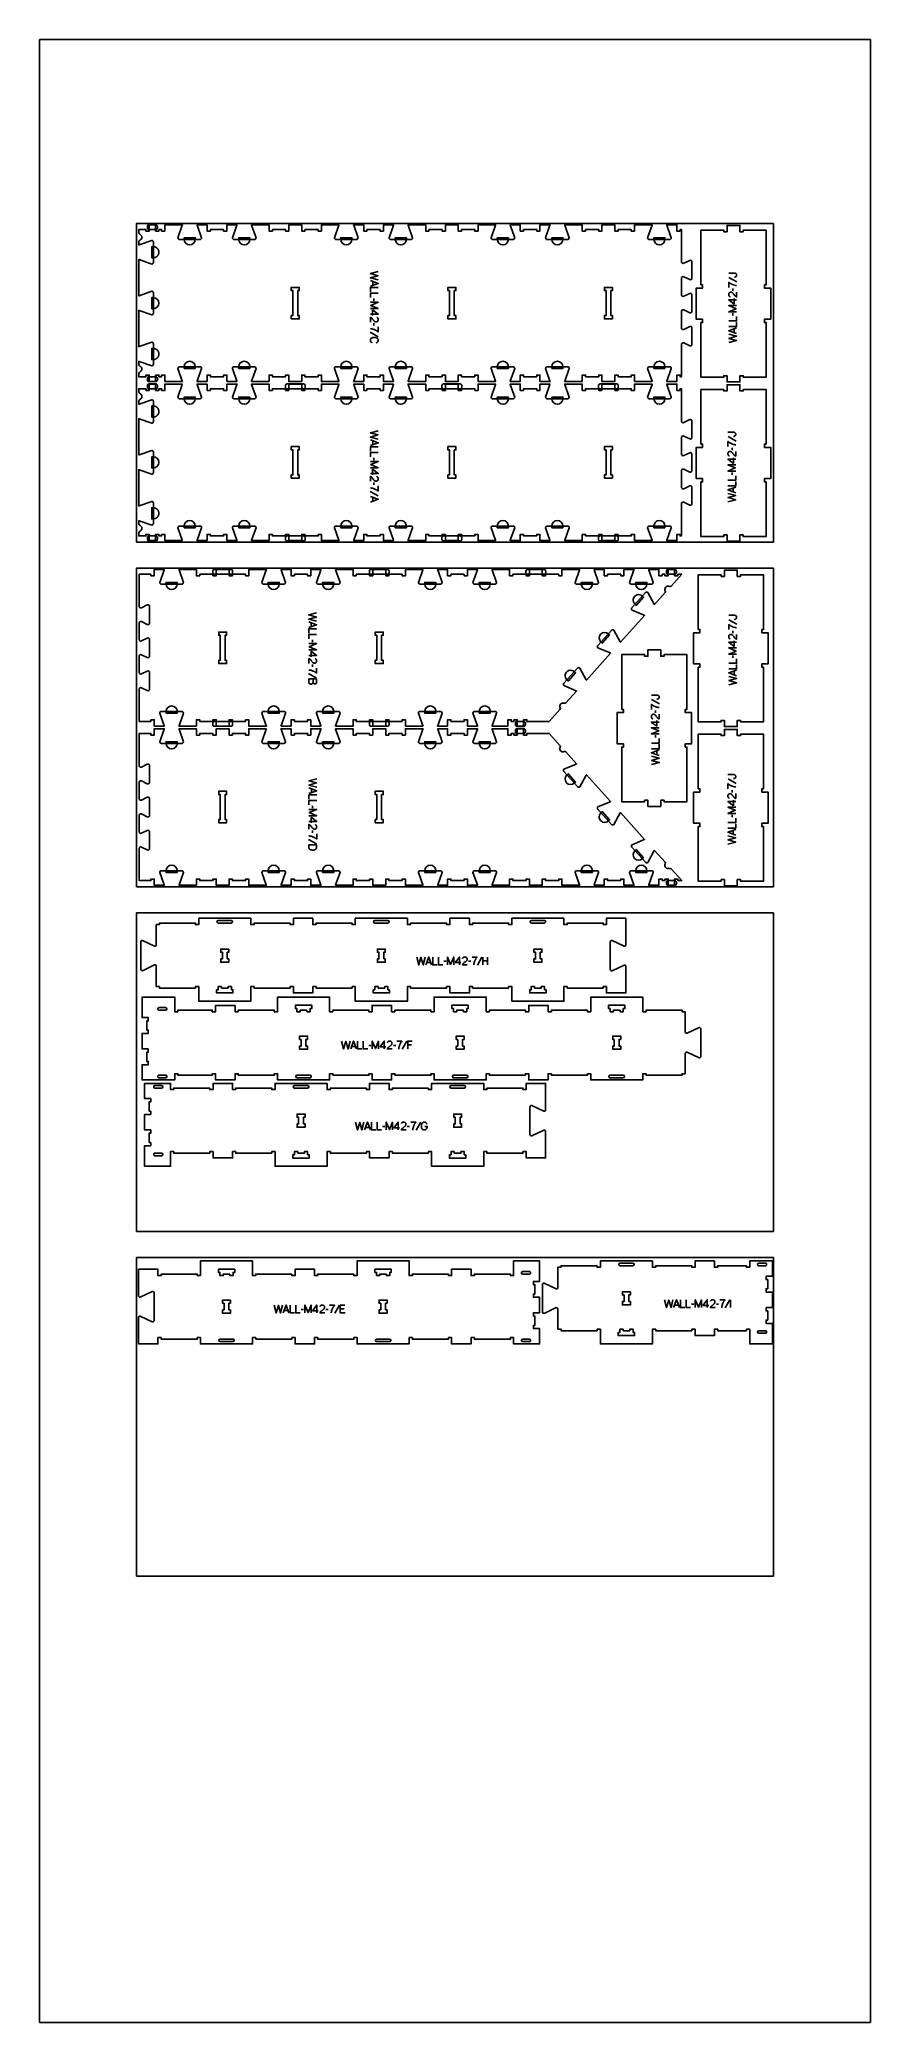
# Model space of a CAD drawing. Extents: x -1151 to 2032, y -27186 to -19593.
import ezdxf

# ---------------------------------------------------------------- set-up
doc = ezdxf.new("R2010")
doc.units = 0
for name, color, linetype in [('0_SHEET_SPRUCEPLY_2440X122', 1, 'CONTINUOUS'), ('1_ANYTOOL_1MMDEEP_LABELS_S', 2, 'CONTINUOUS'), ('3_ANYTOOL_CUTTHROUGH_INSID', 4, 'CONTINUOUS'), ('4_ANYTOOL_CUTTHROUGH_OUTSI', 5, 'CONTINUOUS'), ('5_ANYTOOL_HALF_MILL_9MM_IN', 3, 'CONTINUOUS'), ('DONOTCUT', 18, 'CONTINUOUS')]:
    doc.layers.add(name, color=color, linetype=linetype)

msp = doc.modelspace()

# ---------------------------------------------------------------- linework, layer by layer
at = {"layer": '0_SHEET_SPRUCEPLY_2440X122'}
for points in [[(1660.5, -20296.7), (1660.5, -21516.7), (-779.5, -21516.7), (-779.5, -20296.7)], [(1660.5, -21616.7), (1660.5, -22836.7), (-779.5, -22836.7), (-779.5, -21616.7)], [(1660.5, -22936.7), (1660.5, -24156.7), (-779.5, -24156.7), (-779.5, -22936.7)], [(1660.5, -24256.7), (1660.5, -25476.7), (-779.5, -25476.7), (-779.5, -24256.7)]]:
    msp.add_lwpolyline(points, close=True, dxfattribs=at)
at = {"layer": '1_ANYTOOL_1MMDEEP_LABELS_S'}
for points in [[(146.1, -20480.7), (116.1, -20488.4), (145.2, -20496.8), (116.1, -20505.3), (146.1, -20512.8)], [(1511, -20502.2), (1511.2, -20502.2), (1511.4, -20502.2), (1511.6, -20502.2), (1511.8, -20502.1), (1512, -20502.1), (1512.2, -20502.1), (1512.4, -20502.1), (1512.6, -20502), (1512.8, -20502), (1513, -20502), (1513.2, -20501.9), (1513.4, -20501.9), (1513.6, -20501.8), (1513.8, -20501.7), (1514, -20501.7), (1514.2, -20501.6), (1514.4, -20501.5), (1514.5, -20501.5), (1514.7, -20501.4), (1514.9, -20501.3), (1515.1, -20501.2), (1515.3, -20501.1), (1515.4, -20501), (1515.6, -20500.9), (1515.8, -20500.8), (1515.9, -20500.7), (1516.1, -20500.6), (1516.3, -20500.5), (1516.4, -20500.4), (1516.6, -20500.2), (1516.8, -20500.1), (1516.9, -20500), (1517.1, -20499.8), (1517.2, -20499.7), (1517.4, -20499.5), (1517.5, -20499.4), (1517.7, -20499.2), (1517.8, -20499.1), (1517.9, -20498.9), (1518.1, -20498.8), (1518.2, -20498.6), (1518.3, -20498.4), (1518.4, -20498.3), (1518.5, -20498.1), (1518.6, -20497.9), (1518.7, -20497.8), (1518.8, -20497.6), (1518.9, -20497.4), (1518.9, -20497.2), (1519, -20497), (1519.1, -20496.9), (1519.1, -20496.7), (1519.2, -20496.5), (1519.3, -20496.3), (1519.3, -20496.1), (1519.3, -20495.9), (1519.4, -20495.7), (1519.4, -20495.5), (1519.4, -20495.2), (1519.5, -20495), (1519.5, -20494.8), (1519.5, -20494.6), (1519.5, -20494.4), (1519.5, -20494.2), (1519.5, -20493.9), (1519.5, -20493.7), (1519.5, -20493.5), (1519.5, -20493.3), (1519.5, -20493.1), (1519.4, -20492.9), (1519.4, -20492.7), (1519.4, -20492.5), (1519.3, -20492.3), (1519.3, -20492.1), (1519.2, -20492), (1519.2, -20491.8), (1519.1, -20491.6), (1519.1, -20491.4), (1519, -20491.2), (1518.9, -20491.1), (1518.8, -20490.9), (1518.8, -20490.7), (1518.7, -20490.5), (1518.6, -20490.4), (1518.5, -20490.2), (1518.4, -20490.1), (1518.3, -20489.9), (1518.2, -20489.7), (1518.1, -20489.6), (1518, -20489.4), (1517.8, -20489.3), (1517.7, -20489.1), (1517.6, -20489), (1517.4, -20488.9), (1517.3, -20488.7), (1517.2, -20488.6), (1517, -20488.5), (1516.9, -20488.3), (1516.7, -20488.2), (1516.5, -20488.1), (1516.4, -20488), (1516.2, -20487.9), (1516.1, -20487.8), (1515.9, -20487.6), (1515.7, -20487.5), (1515.6, -20487.5), (1515.4, -20487.4), (1515.2, -20487.3), (1515.1, -20487.2), (1514.9, -20487.1), (1514.7, -20487), (1514.5, -20487), (1514.4, -20486.9), (1514.2, -20486.9), (1514, -20486.8), (1513.8, -20486.7), (1513.6, -20486.7), (1513.4, -20486.7), (1513.2, -20486.6), (1513, -20486.6), (1512.8, -20486.5), (1512.6, -20486.5), (1512.4, -20486.5), (1512.2, -20486.5), (1512, -20486.5), (1511.8, -20486.5), (1511.6, -20486.4), (1511.4, -20486.4), (1489.5, -20486.4)], [(116.1, -20515.4), (146.1, -20526.3), (116.1, -20537.3)], [(146.1, -20541.6), (116.1, -20541.6), (116.1, -20558.7)], [(146.1, -20563.4), (116.1, -20563.4), (116.1, -20580.5)], [(125.7, -20518.9), (125.7, -20533.8)], [(1519.5, -20559.5), (1519.4, -20577.8), (1519, -20577.6), (1518.7, -20577.5), (1518.5, -20577.5), (1518.3, -20577.4), (1518.1, -20577.3), (1517.9, -20577.2), (1517.7, -20577.1), (1517.4, -20577), (1517.2, -20576.9), (1517, -20576.8), (1516.8, -20576.7), (1516.6, -20576.6), (1516.4, -20576.4), (1516.2, -20576.3), (1516, -20576.2), (1515.9, -20576.1), (1515.7, -20575.9), (1515.5, -20575.8), (1515.3, -20575.7), (1515.1, -20575.5), (1514.9, -20575.4), (1514.8, -20575.2), (1514.6, -20575.1), (1514.4, -20574.9), (1514.2, -20574.8), (1514.1, -20574.6), (1513.9, -20574.4), (1513.7, -20574.3), (1513.6, -20574.1), (1513.3, -20573.7), (1512.1, -20572.2), (1510.9, -20570.8), (1509.7, -20569.2), (1508.6, -20567.7), (1508, -20567), (1507.4, -20566.2), (1506.9, -20565.5), (1506.3, -20564.8), (1505.7, -20564.2), (1505.1, -20563.5), (1504.5, -20562.9), (1503.9, -20562.3), (1503.7, -20562.2), (1503.6, -20562), (1503.4, -20561.9), (1503.2, -20561.7), (1503.1, -20561.6), (1502.9, -20561.5), (1502.7, -20561.4), (1502.6, -20561.3), (1502.4, -20561.2), (1502.2, -20561.1), (1502, -20561), (1501.8, -20560.9), (1501.7, -20560.8), (1501.5, -20560.7), (1501.3, -20560.6), (1501.1, -20560.5), (1500.9, -20560.5), (1500.7, -20560.4), (1500.5, -20560.3), (1500.3, -20560.3), (1500.1, -20560.2), (1499.9, -20560.2), (1499.7, -20560.1), (1499.5, -20560.1), (1499.3, -20560.1), (1499.1, -20560), (1498.8, -20560), (1498.6, -20560), (1498.4, -20560), (1498.2, -20560), (1498, -20559.9), (1497.7, -20559.9), (1497.5, -20559.9), (1497.2, -20560), (1497, -20560), (1496.8, -20560), (1496.5, -20560), (1496.3, -20560), (1496.1, -20560.1), (1495.8, -20560.1), (1495.6, -20560.1), (1495.4, -20560.2), (1495.2, -20560.2), (1495, -20560.3), (1494.8, -20560.4), (1494.6, -20560.4), (1494.4, -20560.5), (1494.2, -20560.6), (1494, -20560.7), (1493.8, -20560.7), (1493.6, -20560.8), (1493.5, -20560.9), (1493.3, -20561), (1493.1, -20561.1), (1492.9, -20561.2), (1492.8, -20561.4), (1492.6, -20561.5), (1492.5, -20561.6), (1492.3, -20561.7), (1492.2, -20561.9), (1492, -20562), (1491.9, -20562.2), (1491.7, -20562.3), (1491.6, -20562.5), (1491.5, -20562.6), (1491.4, -20562.8), (1491.2, -20563), (1491.1, -20563.1), (1491, -20563.3), (1490.9, -20563.5), (1490.8, -20563.6), (1490.7, -20563.8), (1490.6, -20564), (1490.5, -20564.2), (1490.4, -20564.4), (1490.3, -20564.6), (1490.2, -20564.7), (1490.2, -20564.9), (1490.1, -20565.1), (1490, -20565.3), (1490, -20565.5), (1489.9, -20565.7), (1489.9, -20565.9), (1489.8, -20566.2), (1489.8, -20566.4), (1489.7, -20566.6), (1489.7, -20566.8), (1489.6, -20567), (1489.6, -20567.2), (1489.6, -20567.5), (1489.6, -20567.7), (1489.5, -20567.9), (1489.5, -20568.1), (1489.5, -20568.4), (1489.5, -20568.9), (1489.5, -20569.2), (1489.5, -20569.6), (1489.6, -20569.9), (1489.6, -20570.3), (1489.6, -20570.6), (1489.7, -20571), (1489.8, -20571.3), (1489.8, -20571.6), (1489.9, -20571.9), (1490, -20572.1), (1490, -20572.2), (1490.1, -20572.4), (1490.1, -20572.5), (1490.2, -20572.7), (1490.2, -20572.8), (1490.3, -20573), (1490.4, -20573.1), (1490.4, -20573.3), (1490.5, -20573.4), (1490.6, -20573.5), (1490.6, -20573.7), (1490.7, -20573.8), (1490.8, -20573.9), (1490.9, -20574.1), (1490.9, -20574.2), (1491, -20574.3), (1491.1, -20574.5), (1491.2, -20574.6), (1491.3, -20574.7), (1491.4, -20574.8), (1491.5, -20574.9), (1491.6, -20575.1), (1491.7, -20575.2), (1491.8, -20575.3), (1491.9, -20575.4), (1492, -20575.5), (1492.1, -20575.6), (1492.3, -20575.7), (1492.4, -20575.8), (1492.5, -20576), (1492.6, -20576.1), (1492.9, -20576.3), (1493.1, -20576.5), (1493.4, -20576.6), (1493.7, -20576.8), (1494, -20577), (1494.3, -20577.2), (1494.6, -20577.3)], [(1519.6, -20534.4), (1517.4, -20534), (1515.3, -20533.7), (1513.1, -20533.2), (1511, -20532.7), (1507, -20531.5), (1505.9, -20531.1), (1504.9, -20530.7), (1503.8, -20530.3), (1502.9, -20529.8), (1499.6, -20528.3), (1498.7, -20527.8), (1497.8, -20527.3), (1496.8, -20526.7), (1495.9, -20526.2), (1494.9, -20525.6), (1494, -20524.9), (1493, -20524.2), (1492, -20523.5), (1489.7, -20521.7), (1489.6, -20541.3)], [(1490, -20503.2), (1520.8, -20520.4)], [(1505.6, -20545.8), (1505.7, -20554.5)], [(116.1, -20598.3), (146.1, -20598.3), (117.7, -20610.3), (146, -20622.3), (116.1, -20622.3)], [(116.1, -20643.9), (146.1, -20643.9), (124.8, -20627.9)], [(124.8, -20627.9), (124.8, -20649.7)], [(130, -20593.2), (129.9, -20584.4)], [(1519.5, -20589.7), (1489.5, -20589.6), (1510.9, -20605.7)], [(1519.5, -20635.2), (1489.5, -20635.2), (1517.9, -20623.2), (1489.6, -20611.2), (1519.5, -20611.2)], [(1489.5, -20670.1), (1519.5, -20670.1), (1519.5, -20653)], [(1505.6, -20640.4), (1505.7, -20649.2)], [(1510.9, -20605.7), (1510.9, -20583.9)], [(145.6, -20730.3), (114.9, -20713.1)], [(116.1, -20674.1), (116.2, -20655.8), (116.6, -20655.9), (116.9, -20656), (117.1, -20656.1), (117.3, -20656.2), (117.5, -20656.3), (117.7, -20656.4), (117.9, -20656.5), (118.2, -20656.6), (118.4, -20656.7), (118.6, -20656.8), (118.8, -20656.9), (119, -20657), (119.2, -20657.1), (119.4, -20657.2), (119.6, -20657.4), (119.8, -20657.5), (119.9, -20657.6), (120.1, -20657.8), (120.3, -20657.9), (120.5, -20658), (120.7, -20658.2), (120.8, -20658.3), (121, -20658.5), (121.2, -20658.7), (121.4, -20658.8), (121.5, -20659), (121.7, -20659.1), (121.9, -20659.3), (122, -20659.5), (122.3, -20659.9), (123.5, -20661.3), (124.7, -20662.8), (125.9, -20664.3), (127, -20665.9), (127.6, -20666.6), (128.2, -20667.3), (128.7, -20668), (129.3, -20668.7), (129.9, -20669.4), (130.5, -20670), (131.1, -20670.7), (131.7, -20671.3), (131.9, -20671.4), (132.1, -20671.6), (132.2, -20671.7), (132.4, -20671.8), (132.5, -20672), (132.7, -20672.1), (132.9, -20672.2), (133.1, -20672.3), (133.2, -20672.4), (133.4, -20672.5), (133.6, -20672.6), (133.8, -20672.7), (133.9, -20672.8), (134.1, -20672.9), (134.3, -20673), (134.5, -20673), (134.7, -20673.1), (134.9, -20673.2), (135.1, -20673.2), (135.3, -20673.3), (135.5, -20673.4), (135.7, -20673.4), (135.9, -20673.4), (136.1, -20673.5), (136.3, -20673.5), (136.5, -20673.5), (136.8, -20673.6), (137, -20673.6), (137.2, -20673.6), (137.4, -20673.6), (137.6, -20673.6), (137.9, -20673.6), (138.1, -20673.6), (138.4, -20673.6), (138.6, -20673.6), (138.8, -20673.6), (139.1, -20673.6), (139.3, -20673.5), (139.5, -20673.5), (139.8, -20673.5), (140, -20673.4), (140.2, -20673.4), (140.4, -20673.3), (140.6, -20673.3), (140.8, -20673.2), (141, -20673.1), (141.2, -20673.1), (141.4, -20673), (141.6, -20672.9), (141.8, -20672.8), (142, -20672.7), (142.1, -20672.6), (142.3, -20672.5), (142.5, -20672.4), (142.7, -20672.3), (142.8, -20672.2), (143, -20672.1), (143.1, -20672), (143.3, -20671.8), (143.4, -20671.7), (143.6, -20671.6), (143.7, -20671.4), (143.9, -20671.3), (144, -20671.1), (144.1, -20670.9), (144.3, -20670.8), (144.4, -20670.6), (144.5, -20670.4), (144.6, -20670.3), (144.7, -20670.1), (144.8, -20669.9), (144.9, -20669.8), (145, -20669.6), (145.1, -20669.4), (145.2, -20669.2), (145.3, -20669), (145.4, -20668.8), (145.4, -20668.6), (145.5, -20668.4), (145.6, -20668.2), (145.6, -20668), (145.7, -20667.8), (145.7, -20667.6), (145.8, -20667.4), (145.8, -20667.2), (145.9, -20667), (145.9, -20666.8), (146, -20666.6), (146, -20666.3), (146, -20666.1), (146, -20665.9), (146.1, -20665.7), (146.1, -20665.4), (146.1, -20665.2), (146.1, -20664.7), (146.1, -20664.3), (146.1, -20664), (146.1, -20663.6), (146, -20663.3), (146, -20662.9), (145.9, -20662.6), (145.9, -20662.3), (145.8, -20662), (145.7, -20661.7), (145.6, -20661.5), (145.6, -20661.3), (145.5, -20661.2), (145.5, -20661), (145.4, -20660.9), (145.4, -20660.7), (145.3, -20660.6), (145.3, -20660.5), (145.2, -20660.3), (145.1, -20660.2), (145, -20660), (145, -20659.9), (144.9, -20659.8), (144.8, -20659.6), (144.7, -20659.5), (144.7, -20659.4), (144.6, -20659.2), (144.5, -20659.1), (144.4, -20659), (144.3, -20658.9), (144.2, -20658.7), (144.1, -20658.6), (144, -20658.5), (143.9, -20658.4), (143.8, -20658.3), (143.7, -20658.2), (143.6, -20658.1), (143.5, -20657.9), (143.3, -20657.8), (143.2, -20657.7), (143.1, -20657.6), (143, -20657.5), (142.7, -20657.3), (142.5, -20657.1), (142.2, -20656.9), (141.9, -20656.7), (141.6, -20656.6), (141.3, -20656.4), (141, -20656.2)], [(116.1, -20699.3), (118.3, -20699.7), (120.4, -20700), (122.6, -20700.4), (124.8, -20700.9), (128.7, -20702.1), (129.8, -20702.5), (130.9, -20702.9), (131.9, -20703.3), (132.9, -20703.7), (136.2, -20705.3), (137.1, -20705.7), (138, -20706.2), (139, -20706.7), (139.9, -20707.3), (140.9, -20707.9), (141.8, -20708.5), (142.8, -20709.2), (143.8, -20709.9), (146.1, -20711.7), (146.1, -20692.1)], [(130, -20687.8), (129.9, -20679)], [(1489.5, -20691.9), (1519.5, -20691.9), (1519.5, -20674.8)], [(1519.5, -20718.2), (1489.5, -20707.3), (1519.5, -20696.2)], [(1489.5, -20752.9), (1519.5, -20745.2), (1490.4, -20736.7), (1519.5, -20728.2), (1489.5, -20720.7)], [(1510, -20714.7), (1510, -20699.8)], [(138.6, -20753.9), (139, -20753.8), (139.4, -20753.6), (139.8, -20753.4), (140.2, -20753.2), (140.5, -20753), (140.9, -20752.8), (141.2, -20752.6), (141.6, -20752.4), (141.9, -20752.1), (142.2, -20751.9), (142.5, -20751.6), (142.8, -20751.4), (143.1, -20751.1), (143.4, -20750.8), (143.7, -20750.5), (144, -20750.2), (144.1, -20750), (144.2, -20749.9), (144.4, -20749.7), (144.5, -20749.5), (144.6, -20749.4), (144.7, -20749.2), (144.8, -20749), (144.9, -20748.9), (145, -20748.7), (145.1, -20748.5), (145.2, -20748.3), (145.3, -20748.2), (145.3, -20748), (145.4, -20747.8), (145.5, -20747.6), (145.6, -20747.4), (145.6, -20747.2), (145.7, -20747), (145.7, -20746.8), (145.8, -20746.6), (145.8, -20746.4), (145.9, -20746.2), (145.9, -20746), (146, -20745.8), (146, -20745.6), (146, -20745.4), (146, -20745.2), (146.1, -20745), (146.1, -20744.8), (146.1, -20744.5), (146.1, -20744.3), (146.1, -20744.1), (146.1, -20743.7), (146.1, -20743.4), (146.1, -20743.1), (146, -20742.7), (146, -20742.4), (145.9, -20742.1), (145.9, -20741.8), (145.8, -20741.5), (145.7, -20741.2), (145.6, -20740.9), (145.5, -20740.6), (145.4, -20740.3), (145.3, -20740), (145.3, -20739.9), (145.2, -20739.8), (145.1, -20739.6), (145.1, -20739.5), (145, -20739.4), (144.9, -20739.2), (144.8, -20739.1), (144.8, -20739), (144.7, -20738.9), (144.6, -20738.7), (144.5, -20738.6), (144.4, -20738.5), (144.4, -20738.4), (144.3, -20738.2), (144.1, -20738), (143.9, -20737.8), (143.7, -20737.5), (143.5, -20737.3), (143.2, -20737.1), (143, -20736.9), (142.8, -20736.7), (142.5, -20736.5), (142.2, -20736.3), (142, -20736.1), (141.7, -20735.9), (141.4, -20735.8), (140.8, -20735.4), (140.2, -20735.1), (139.6, -20734.8), (139, -20734.5), (138.4, -20734.3), (137.8, -20734), (137.1, -20733.8), (136.5, -20733.6), (135.8, -20733.5), (135.2, -20733.3), (134.5, -20733.2), (133.8, -20733.1), (133.2, -20733), (132.5, -20733), (131.8, -20733), (131.1, -20732.9), (130.4, -20733), (129.7, -20733), (129, -20733), (128.3, -20733.1), (127.7, -20733.2), (127, -20733.3), (126.4, -20733.5), (126, -20733.6), (125.7, -20733.7), (125.4, -20733.7), (125.1, -20733.8), (124.8, -20733.9), (124.4, -20734.1), (124.1, -20734.2), (123.8, -20734.3), (123.2, -20734.5), (122.6, -20734.8), (122, -20735.1), (121.4, -20735.4), (120.8, -20735.8), (120.5, -20736), (120.2, -20736.2), (119.9, -20736.4), (119.7, -20736.6), (119.4, -20736.8), (119.2, -20737), (119, -20737.2), (118.7, -20737.4), (118.5, -20737.6), (118.3, -20737.9), (118.1, -20738.1), (118, -20738.2), (117.9, -20738.3), (117.8, -20738.5), (117.8, -20738.6), (117.7, -20738.7), (117.6, -20738.8), (117.5, -20739), (117.4, -20739.1), (117.3, -20739.2), (117.3, -20739.4), (117.2, -20739.5), (117.1, -20739.7), (117, -20739.9), (116.9, -20740.2), (116.8, -20740.5), (116.7, -20740.8), (116.6, -20741.1), (116.5, -20741.4), (116.4, -20741.7), (116.3, -20742), (116.3, -20742.4), (116.2, -20742.7), (116.2, -20743), (116.1, -20743.4), (116.1, -20743.7), (116.1, -20744.1), (116.1, -20744.4), (116.1, -20744.8), (116.1, -20745.2), (116.1, -20745.4), (116.2, -20745.6), (116.2, -20745.7), (116.2, -20745.9), (116.2, -20746.1), (116.3, -20746.3), (116.3, -20746.4), (116.3, -20746.6), (116.4, -20746.8), (116.4, -20746.9), (116.5, -20747.1), (116.5, -20747.3), (116.6, -20747.4), (116.6, -20747.6), (116.7, -20747.8), (116.7, -20747.9), (116.8, -20748.1), (116.9, -20748.2), (116.9, -20748.4), (117, -20748.5), (117.1, -20748.7), (117.2, -20748.8), (117.3, -20749), (117.3, -20749.1), (117.4, -20749.2), (117.5, -20749.4), (117.6, -20749.5), (117.7, -20749.7), (117.9, -20749.9), (118.1, -20750.2), (118.4, -20750.4), (118.6, -20750.7), (118.8, -20750.9), (119.1, -20751.2), (119.3, -20751.4), (119.6, -20751.6), (119.9, -20751.9), (120.1, -20752.1), (120.4, -20752.3), (120.7, -20752.5), (121, -20752.7), (121.3, -20752.9), (121.6, -20753.1), (121.9, -20753.3)], [(146.1, -21090.7), (116.1, -21098.4), (145.2, -21106.8), (116.1, -21115.3), (146.1, -21122.8)], [(1507.8, -21112.2), (1508, -21112.2), (1508.2, -21112.2), (1508.4, -21112.2), (1508.6, -21112.1), (1508.8, -21112.1), (1509, -21112.1), (1509.2, -21112.1), (1509.4, -21112), (1509.6, -21112), (1509.8, -21112), (1510, -21111.9), (1510.2, -21111.9), (1510.4, -21111.8), (1510.6, -21111.7), (1510.8, -21111.7), (1510.9, -21111.6), (1511.1, -21111.5), (1511.3, -21111.5), (1511.5, -21111.4), (1511.7, -21111.3), (1511.9, -21111.2), (1512, -21111.1), (1512.2, -21111), (1512.4, -21110.9), (1512.5, -21110.8), (1512.7, -21110.7), (1512.9, -21110.6), (1513.1, -21110.5), (1513.2, -21110.4), (1513.4, -21110.2), (1513.6, -21110.1), (1513.7, -21110), (1513.9, -21109.8), (1514, -21109.7), (1514.2, -21109.5), (1514.3, -21109.4), (1514.5, -21109.2), (1514.6, -21109.1), (1514.7, -21108.9), (1514.8, -21108.8), (1515, -21108.6), (1515.1, -21108.4), (1515.2, -21108.3), (1515.3, -21108.1), (1515.4, -21107.9), (1515.5, -21107.8), (1515.6, -21107.6), (1515.6, -21107.4), (1515.7, -21107.2), (1515.8, -21107), (1515.9, -21106.9), (1515.9, -21106.7), (1516, -21106.5), (1516, -21106.3), (1516.1, -21106.1), (1516.1, -21105.9), (1516.2, -21105.7), (1516.2, -21105.5), (1516.2, -21105.2), (1516.2, -21105), (1516.3, -21104.8), (1516.3, -21104.6), (1516.3, -21104.4), (1516.3, -21104.2), (1516.3, -21103.9), (1516.3, -21103.7), (1516.3, -21103.5), (1516.2, -21103.3), (1516.2, -21103.1), (1516.2, -21102.9), (1516.2, -21102.7), (1516.1, -21102.5), (1516.1, -21102.3), (1516.1, -21102.1), (1516, -21102), (1516, -21101.8), (1515.9, -21101.6), (1515.8, -21101.4), (1515.8, -21101.2), (1515.7, -21101.1), (1515.6, -21100.9), (1515.5, -21100.7), (1515.5, -21100.5), (1515.4, -21100.4), (1515.3, -21100.2), (1515.2, -21100.1), (1515.1, -21099.9), (1515, -21099.7), (1514.8, -21099.6), (1514.7, -21099.4), (1514.6, -21099.3), (1514.5, -21099.1), (1514.3, -21099), (1514.2, -21098.9), (1514.1, -21098.7), (1513.9, -21098.6), (1513.8, -21098.5), (1513.6, -21098.3), (1513.5, -21098.2), (1513.3, -21098.1), (1513.2, -21098), (1513, -21097.9), (1512.8, -21097.8), (1512.7, -21097.6), (1512.5, -21097.5), (1512.4, -21097.5), (1512.2, -21097.4), (1512, -21097.3), (1511.8, -21097.2), (1511.7, -21097.1), (1511.5, -21097), (1511.3, -21097), (1511.1, -21096.9), (1510.9, -21096.9), (1510.8, -21096.8), (1510.6, -21096.7), (1510.4, -21096.7), (1510.2, -21096.7), (1510, -21096.6), (1509.8, -21096.6), (1509.6, -21096.5), (1509.4, -21096.5), (1509.2, -21096.5), (1509, -21096.5), (1508.8, -21096.5), (1508.6, -21096.5), (1508.4, -21096.4), (1508.2, -21096.4), (1486.3, -21096.4)], [(116.1, -21125.4), (146.1, -21136.3), (116.1, -21147.3)], [(146.1, -21151.6), (116.1, -21151.6), (116.1, -21168.7)], [(146.1, -21173.4), (116.1, -21173.4), (116.1, -21190.5)], [(125.7, -21128.9), (125.7, -21143.8)], [(1516.4, -21144.4), (1514.2, -21144), (1512.1, -21143.7), (1509.9, -21143.2), (1507.8, -21142.7), (1503.8, -21141.5), (1502.7, -21141.1), (1501.6, -21140.7), (1500.6, -21140.3), (1499.6, -21139.8), (1496.4, -21138.3), (1495.5, -21137.8), (1494.5, -21137.3), (1493.6, -21136.7), (1492.7, -21136.2), (1491.7, -21135.6), (1490.8, -21134.9), (1489.8, -21134.2), (1488.8, -21133.5), (1486.5, -21131.7), (1486.3, -21151.3)], [(1516.2, -21169.5), (1516.2, -21187.8), (1515.7, -21187.6), (1515.5, -21187.5), (1515.3, -21187.5), (1515.1, -21187.4), (1514.9, -21187.3), (1514.6, -21187.2), (1514.4, -21187.1), (1514.2, -21187), (1514, -21186.9), (1513.8, -21186.8), (1513.6, -21186.7), (1513.4, -21186.6), (1513.2, -21186.4), (1513, -21186.3), (1512.8, -21186.2), (1512.6, -21186.1), (1512.4, -21185.9), (1512.3, -21185.8), (1512.1, -21185.7), (1511.9, -21185.5), (1511.7, -21185.4), (1511.5, -21185.2), (1511.4, -21185.1), (1511.2, -21184.9), (1511, -21184.8), (1510.8, -21184.6), (1510.7, -21184.4), (1510.5, -21184.3), (1510.4, -21184.1), (1510, -21183.7), (1508.8, -21182.2), (1507.6, -21180.8), (1506.5, -21179.2), (1505.4, -21177.7), (1504.8, -21177), (1504.2, -21176.2), (1503.6, -21175.5), (1503.1, -21174.8), (1502.5, -21174.2), (1501.9, -21173.5), (1501.3, -21172.9), (1500.6, -21172.3), (1500.5, -21172.2), (1500.3, -21172), (1500.2, -21171.9), (1500, -21171.7), (1499.8, -21171.6), (1499.7, -21171.5), (1499.5, -21171.4), (1499.3, -21171.3), (1499.2, -21171.2), (1499, -21171.1), (1498.8, -21171), (1498.6, -21170.9), (1498.4, -21170.8), (1498.2, -21170.7), (1498.1, -21170.6), (1497.9, -21170.5), (1497.7, -21170.5), (1497.5, -21170.4), (1497.3, -21170.3), (1497.1, -21170.3), (1496.9, -21170.2), (1496.7, -21170.2), (1496.5, -21170.1), (1496.3, -21170.1), (1496.1, -21170.1), (1495.8, -21170), (1495.6, -21170), (1495.4, -21170), (1495.2, -21170), (1495, -21170), (1494.7, -21169.9), (1494.5, -21169.9), (1494.3, -21169.9), (1494, -21170), (1493.8, -21170), (1493.5, -21170), (1493.3, -21170), (1493.1, -21170), (1492.8, -21170.1), (1492.6, -21170.1), (1492.4, -21170.1), (1492.2, -21170.2), (1492, -21170.2), (1491.8, -21170.3), (1491.6, -21170.4), (1491.4, -21170.4), (1491.2, -21170.5), (1491, -21170.6), (1490.8, -21170.7), (1490.6, -21170.7), (1490.4, -21170.8), (1490.2, -21170.9), (1490.1, -21171), (1489.9, -21171.1), (1489.7, -21171.2), (1489.6, -21171.4), (1489.4, -21171.5), (1489.2, -21171.6), (1489.1, -21171.7), (1488.9, -21171.9), (1488.8, -21172), (1488.7, -21172.2), (1488.5, -21172.3), (1488.4, -21172.5), (1488.3, -21172.6), (1488.1, -21172.8), (1488, -21173), (1487.9, -21173.1), (1487.8, -21173.3), (1487.7, -21173.5), (1487.6, -21173.6), (1487.5, -21173.8), (1487.4, -21174), (1487.3, -21174.2), (1487.2, -21174.4), (1487.1, -21174.6), (1487, -21174.7), (1486.9, -21174.9), (1486.9, -21175.1), (1486.8, -21175.3), (1486.7, -21175.5), (1486.7, -21175.7), (1486.6, -21175.9), (1486.6, -21176.2), (1486.5, -21176.4), (1486.5, -21176.6), (1486.4, -21176.8), (1486.4, -21177), (1486.4, -21177.2), (1486.4, -21177.5), (1486.3, -21177.7), (1486.3, -21177.9), (1486.3, -21178.1), (1486.3, -21178.4), (1486.3, -21178.9), (1486.3, -21179.2), (1486.3, -21179.6), (1486.3, -21179.9), (1486.4, -21180.3), (1486.4, -21180.6), (1486.5, -21181), (1486.5, -21181.3), (1486.6, -21181.6), (1486.7, -21181.9), (1486.7, -21182.1), (1486.8, -21182.2), (1486.8, -21182.4), (1486.9, -21182.5), (1486.9, -21182.7), (1487, -21182.8), (1487.1, -21183), (1487.1, -21183.1), (1487.2, -21183.3), (1487.3, -21183.4), (1487.3, -21183.5), (1487.4, -21183.7), (1487.5, -21183.8), (1487.6, -21183.9), (1487.6, -21184.1), (1487.7, -21184.2), (1487.8, -21184.3), (1487.9, -21184.5), (1488, -21184.6), (1488.1, -21184.7), (1488.2, -21184.8), (1488.3, -21184.9), (1488.4, -21185.1), (1488.5, -21185.2), (1488.6, -21185.3), (1488.7, -21185.4), (1488.8, -21185.5), (1488.9, -21185.6), (1489, -21185.7), (1489.2, -21185.8), (1489.3, -21186), (1489.4, -21186.1), (1489.7, -21186.3), (1489.9, -21186.5), (1490.2, -21186.6), (1490.5, -21186.8), (1490.8, -21187), (1491.1, -21187.2), (1491.4, -21187.3)], [(1486.8, -21113.2), (1517.5, -21130.4)], [(1502.4, -21155.8), (1502.5, -21164.5)], [(116.1, -21208.3), (146.1, -21208.3), (117.7, -21220.3), (146, -21232.3), (116.1, -21232.3)], [(116.1, -21253.9), (146.2, -21253.9), (124.8, -21237.9)], [(124.8, -21237.9), (124.8, -21259.7)], [(130, -21203.2), (129.9, -21194.4)], [(1516.3, -21199.7), (1486.2, -21199.6), (1507.6, -21215.7)], [(1516.3, -21245.2), (1486.3, -21245.2), (1514.7, -21233.2), (1486.4, -21221.2), (1516.3, -21221.2)], [(1502.4, -21250.4), (1502.5, -21259.2)], [(1507.6, -21215.7), (1507.6, -21193.9)], [(145.6, -21340.3), (114.9, -21323.1)], [(116.1, -21309.3), (118.3, -21309.6), (120.5, -21310), (122.6, -21310.4), (124.8, -21310.9), (128.8, -21312.1), (129.9, -21312.5), (130.9, -21312.9), (131.9, -21313.3), (132.9, -21313.7), (136.2, -21315.2), (137.1, -21315.7), (138, -21316.2), (139, -21316.7), (139.9, -21317.3), (140.9, -21317.9), (141.8, -21318.5), (142.8, -21319.2), (143.8, -21319.9), (146.1, -21321.7), (146.1, -21302.1)], [(116.2, -21284.1), (116.2, -21265.8), (116.7, -21265.9), (116.9, -21266), (117.1, -21266.1), (117.3, -21266.2), (117.5, -21266.3), (117.8, -21266.4), (118, -21266.5), (118.2, -21266.6), (118.4, -21266.7), (118.6, -21266.8), (118.8, -21266.9), (119, -21267), (119.2, -21267.1), (119.4, -21267.2), (119.6, -21267.3), (119.8, -21267.5), (120, -21267.6), (120.1, -21267.7), (120.3, -21267.9), (120.5, -21268), (120.7, -21268.2), (120.9, -21268.3), (121, -21268.5), (121.2, -21268.6), (121.4, -21268.8), (121.6, -21269), (121.7, -21269.1), (121.9, -21269.3), (122, -21269.5), (122.4, -21269.8), (123.6, -21271.3), (124.8, -21272.8), (125.9, -21274.3), (127, -21275.8), (127.6, -21276.6), (128.2, -21277.3), (128.8, -21278), (129.3, -21278.7), (129.9, -21279.4), (130.5, -21280), (131.1, -21280.7), (131.8, -21281.3), (131.9, -21281.4), (132.1, -21281.5), (132.2, -21281.7), (132.4, -21281.8), (132.6, -21281.9), (132.7, -21282.1), (132.9, -21282.2), (133.1, -21282.3), (133.2, -21282.4), (133.4, -21282.5), (133.6, -21282.6), (133.8, -21282.7), (134, -21282.8), (134.2, -21282.9), (134.3, -21282.9), (134.5, -21283), (134.7, -21283.1), (134.9, -21283.2), (135.1, -21283.2), (135.3, -21283.3), (135.5, -21283.3), (135.7, -21283.4), (135.9, -21283.4), (136.1, -21283.5), (136.4, -21283.5), (136.6, -21283.5), (136.8, -21283.6), (137, -21283.6), (137.2, -21283.6), (137.4, -21283.6), (137.7, -21283.6), (137.9, -21283.6), (138.1, -21283.6), (138.4, -21283.6), (138.6, -21283.6), (138.9, -21283.6), (139.1, -21283.5), (139.3, -21283.5), (139.6, -21283.5), (139.8, -21283.4), (140, -21283.4), (140.2, -21283.4), (140.4, -21283.3), (140.6, -21283.3), (140.8, -21283.2), (141, -21283.1), (141.2, -21283.1), (141.4, -21283), (141.6, -21282.9), (141.8, -21282.8), (142, -21282.7), (142.2, -21282.6), (142.3, -21282.5), (142.5, -21282.4), (142.7, -21282.3), (142.8, -21282.2), (143, -21282.1), (143.2, -21281.9), (143.3, -21281.8), (143.5, -21281.7), (143.6, -21281.5), (143.7, -21281.4), (143.9, -21281.2), (144, -21281.1), (144.1, -21280.9), (144.3, -21280.8), (144.4, -21280.6), (144.5, -21280.4), (144.6, -21280.3), (144.7, -21280.1), (144.8, -21279.9), (144.9, -21279.7), (145, -21279.6), (145.1, -21279.4), (145.2, -21279.2), (145.3, -21279), (145.4, -21278.8), (145.5, -21278.6), (145.5, -21278.4), (145.6, -21278.2), (145.7, -21278), (145.7, -21277.8), (145.8, -21277.6), (145.8, -21277.4), (145.9, -21277.2), (145.9, -21277), (146, -21276.8), (146, -21276.5), (146, -21276.3), (146, -21276.1), (146.1, -21275.9), (146.1, -21275.6), (146.1, -21275.4), (146.1, -21275.2), (146.1, -21274.7), (146.1, -21274.3), (146.1, -21274), (146.1, -21273.6), (146, -21273.3), (146, -21272.9), (145.9, -21272.6), (145.9, -21272.3), (145.8, -21271.9), (145.7, -21271.6), (145.7, -21271.5), (145.6, -21271.3), (145.6, -21271.2), (145.5, -21271), (145.5, -21270.9), (145.4, -21270.7), (145.3, -21270.6), (145.3, -21270.4), (145.2, -21270.3), (145.1, -21270.2), (145.1, -21270), (145, -21269.9), (144.9, -21269.7), (144.8, -21269.6), (144.8, -21269.5), (144.7, -21269.4), (144.6, -21269.2), (144.5, -21269.1), (144.4, -21269), (144.3, -21268.8), (144.2, -21268.7), (144.1, -21268.6), (144, -21268.5), (143.9, -21268.4), (143.8, -21268.3), (143.7, -21268.1), (143.6, -21268), (143.5, -21267.9), (143.4, -21267.8), (143.2, -21267.7), (143.1, -21267.6), (143, -21267.5), (142.8, -21267.3), (142.5, -21267.1), (142.2, -21266.9), (141.9, -21266.7), (141.6, -21266.5), (141.3, -21266.4), (141, -21266.2)], [(130, -21297.8), (129.9, -21289)], [(1486.3, -21280.1), (1516.3, -21280.1), (1516.3, -21263)], [(1486.3, -21301.9), (1516.3, -21301.9), (1516.3, -21284.8)], [(1516.3, -21328.2), (1486.3, -21317.3), (1516.3, -21306.2)], [(1486.3, -21362.9), (1516.3, -21355.2), (1487.2, -21346.7), (1516.3, -21338.2), (1486.3, -21330.7)], [(1506.7, -21324.7), (1506.7, -21309.8)], [(116.1, -21342), (146.1, -21352.9), (116.1, -21364)], [(125.7, -21345.5), (125.7, -21360.4)], [(-89.7, -21787.9), (-119.7, -21795.7), (-90.6, -21804.1), (-119.7, -21812.6), (-89.7, -21820.1)], [(-119.7, -21822.7), (-89.7, -21833.5), (-119.7, -21844.6)], [(-89.7, -21848.9), (-119.7, -21848.9), (-119.7, -21866)], [(-110.2, -21826.1), (-110.2, -21841)], [(1511, -21813), (1511.2, -21813), (1511.4, -21813), (1511.6, -21813), (1511.8, -21813), (1512, -21813), (1512.2, -21813), (1512.4, -21812.9), (1512.6, -21812.9), (1512.8, -21812.9), (1513, -21812.8), (1513.2, -21812.8), (1513.4, -21812.7), (1513.6, -21812.7), (1513.8, -21812.6), (1514, -21812.5), (1514.2, -21812.5), (1514.4, -21812.4), (1514.5, -21812.3), (1514.7, -21812.3), (1514.9, -21812.2), (1515.1, -21812.1), (1515.3, -21812), (1515.4, -21811.9), (1515.6, -21811.8), (1515.8, -21811.7), (1515.9, -21811.6), (1516.1, -21811.5), (1516.3, -21811.3), (1516.4, -21811.2), (1516.6, -21811.1), (1516.8, -21811), (1516.9, -21810.8), (1517.1, -21810.7), (1517.2, -21810.5), (1517.4, -21810.4), (1517.5, -21810.3), (1517.7, -21810.1), (1517.8, -21809.9), (1517.9, -21809.8), (1518.1, -21809.6), (1518.2, -21809.5), (1518.3, -21809.3), (1518.4, -21809.1), (1518.5, -21809), (1518.6, -21808.8), (1518.7, -21808.6), (1518.8, -21808.5), (1518.9, -21808.3), (1518.9, -21808.1), (1519, -21807.9), (1519.1, -21807.7), (1519.1, -21807.5), (1519.2, -21807.3), (1519.3, -21807.1), (1519.3, -21806.9), (1519.3, -21806.7), (1519.4, -21806.5), (1519.4, -21806.3), (1519.4, -21806.1), (1519.5, -21805.9), (1519.5, -21805.7), (1519.5, -21805.5), (1519.5, -21805.2), (1519.5, -21805), (1519.5, -21804.8), (1519.5, -21804.6), (1519.5, -21804.4), (1519.5, -21804.2), (1519.5, -21804), (1519.4, -21803.8), (1519.4, -21803.6), (1519.4, -21803.4), (1519.3, -21803.2), (1519.3, -21803), (1519.2, -21802.8), (1519.2, -21802.6), (1519.1, -21802.4), (1519.1, -21802.3), (1519, -21802.1), (1518.9, -21801.9), (1518.8, -21801.7), (1518.8, -21801.6), (1518.7, -21801.4), (1518.6, -21801.2), (1518.5, -21801.1), (1518.4, -21800.9), (1518.3, -21800.8), (1518.2, -21800.6), (1518.1, -21800.4), (1518, -21800.3), (1517.8, -21800.1), (1517.7, -21800), (1517.6, -21799.9), (1517.4, -21799.7), (1517.3, -21799.6), (1517.2, -21799.4), (1517, -21799.3), (1516.9, -21799.2), (1516.7, -21799.1), (1516.5, -21798.9), (1516.4, -21798.8), (1516.2, -21798.7), (1516.1, -21798.6), (1515.9, -21798.5), (1515.7, -21798.4), (1515.6, -21798.3), (1515.4, -21798.2), (1515.2, -21798.1), (1515.1, -21798.1), (1514.9, -21798), (1514.7, -21797.9), (1514.5, -21797.8), (1514.4, -21797.8), (1514.2, -21797.7), (1514, -21797.7), (1513.8, -21797.6), (1513.6, -21797.6), (1513.4, -21797.5), (1513.2, -21797.5), (1513, -21797.4), (1512.8, -21797.4), (1512.6, -21797.4), (1512.4, -21797.4), (1512.2, -21797.3), (1512, -21797.3), (1511.8, -21797.3), (1511.6, -21797.3), (1511.4, -21797.3), (1489.5, -21797.3)], [(1519.6, -21845.2), (1517.4, -21844.9), (1515.3, -21844.5), (1513.1, -21844.1), (1511, -21843.6), (1507, -21842.3), (1505.9, -21841.9), (1504.9, -21841.5), (1503.8, -21841.1), (1502.9, -21840.7), (1499.6, -21839.1), (1498.7, -21838.6), (1497.8, -21838.1), (1496.8, -21837.6), (1495.9, -21837), (1494.9, -21836.4), (1494, -21835.8), (1493, -21835.1), (1492, -21834.4), (1489.7, -21832.6), (1489.6, -21852.2)], [(1490, -21814.1), (1520.8, -21831.3)], [(1505.6, -21856.6), (1505.7, -21865.4)], [(-89.7, -21870.7), (-119.7, -21870.7), (-119.7, -21887.8)], [(-119.7, -21905.6), (-89.7, -21905.6), (-118.1, -21917.6), (-89.8, -21929.6), (-119.7, -21929.6)], [(-119.7, -21951.1), (-89.7, -21951.2), (-111.1, -21935.2)], [(-111.1, -21935.2), (-111.1, -21956.9)], [(-105.8, -21900.4), (-105.9, -21891.7)], [(1519.5, -21870.3), (1519.4, -21888.6), (1519, -21888.5), (1518.7, -21888.4), (1518.5, -21888.3), (1518.3, -21888.2), (1518.1, -21888.2), (1517.9, -21888.1), (1517.7, -21888), (1517.4, -21887.9), (1517.2, -21887.8), (1517, -21887.7), (1516.8, -21887.5), (1516.6, -21887.4), (1516.4, -21887.3), (1516.2, -21887.2), (1516, -21887.1), (1515.9, -21886.9), (1515.7, -21886.8), (1515.5, -21886.7), (1515.3, -21886.5), (1515.1, -21886.4), (1514.9, -21886.2), (1514.8, -21886.1), (1514.6, -21885.9), (1514.4, -21885.8), (1514.2, -21885.6), (1514.1, -21885.5), (1513.9, -21885.3), (1513.7, -21885.1), (1513.6, -21884.9), (1513.3, -21884.6), (1512.1, -21883.1), (1510.9, -21881.6), (1509.7, -21880.1), (1508.6, -21878.6), (1508, -21877.8), (1507.4, -21877.1), (1506.9, -21876.4), (1506.3, -21875.7), (1505.7, -21875), (1505.1, -21874.4), (1504.5, -21873.8), (1503.9, -21873.2), (1503.7, -21873), (1503.6, -21872.9), (1503.4, -21872.7), (1503.2, -21872.6), (1503.1, -21872.5), (1502.9, -21872.4), (1502.7, -21872.2), (1502.6, -21872.1), (1502.4, -21872), (1502.2, -21871.9), (1502, -21871.8), (1501.8, -21871.7), (1501.7, -21871.6), (1501.5, -21871.6), (1501.3, -21871.5), (1501.1, -21871.4), (1500.9, -21871.3), (1500.7, -21871.3), (1500.5, -21871.2), (1500.3, -21871.1), (1500.1, -21871.1), (1499.9, -21871), (1499.7, -21871), (1499.5, -21871), (1499.3, -21870.9), (1499.1, -21870.9), (1498.8, -21870.9), (1498.6, -21870.8), (1498.4, -21870.8), (1498.2, -21870.8), (1498, -21870.8), (1497.7, -21870.8), (1497.5, -21870.8), (1497.2, -21870.8), (1497, -21870.8), (1496.8, -21870.8), (1496.5, -21870.9), (1496.3, -21870.9), (1496.1, -21870.9), (1495.8, -21871), (1495.6, -21871), (1495.4, -21871.1), (1495.2, -21871.1), (1495, -21871.2), (1494.8, -21871.2), (1494.6, -21871.3), (1494.4, -21871.4), (1494.2, -21871.4), (1494, -21871.5), (1493.8, -21871.6), (1493.6, -21871.7), (1493.5, -21871.8), (1493.3, -21871.9), (1493.1, -21872), (1492.9, -21872.1), (1492.8, -21872.2), (1492.6, -21872.3), (1492.5, -21872.5), (1492.3, -21872.6), (1492.2, -21872.7), (1492, -21872.9), (1491.9, -21873), (1491.7, -21873.2), (1491.6, -21873.3), (1491.5, -21873.5), (1491.4, -21873.7), (1491.2, -21873.8), (1491.1, -21874), (1491, -21874.2), (1490.9, -21874.3), (1490.8, -21874.5), (1490.7, -21874.7), (1490.6, -21874.9), (1490.5, -21875), (1490.4, -21875.2), (1490.3, -21875.4), (1490.2, -21875.6), (1490.2, -21875.8), (1490.1, -21876), (1490, -21876.2), (1490, -21876.4), (1489.9, -21876.6), (1489.9, -21876.8), (1489.8, -21877), (1489.8, -21877.2), (1489.7, -21877.4), (1489.7, -21877.7), (1489.6, -21877.9), (1489.6, -21878.1), (1489.6, -21878.3), (1489.6, -21878.5), (1489.5, -21878.8), (1489.5, -21879), (1489.5, -21879.2), (1489.5, -21879.7), (1489.5, -21880.1), (1489.5, -21880.4), (1489.6, -21880.8), (1489.6, -21881.1), (1489.6, -21881.5), (1489.7, -21881.8), (1489.8, -21882.1), (1489.8, -21882.5), (1489.9, -21882.8), (1490, -21882.9), (1490, -21883.1), (1490.1, -21883.2), (1490.1, -21883.4), (1490.2, -21883.5), (1490.2, -21883.7), (1490.3, -21883.8), (1490.4, -21884), (1490.4, -21884.1), (1490.5, -21884.3), (1490.6, -21884.4), (1490.6, -21884.5), (1490.7, -21884.7), (1490.8, -21884.8), (1490.9, -21884.9), (1490.9, -21885.1), (1491, -21885.2), (1491.1, -21885.3), (1491.2, -21885.4), (1491.3, -21885.6), (1491.4, -21885.7), (1491.5, -21885.8), (1491.6, -21885.9), (1491.7, -21886), (1491.8, -21886.2), (1491.9, -21886.3), (1492, -21886.4), (1492.1, -21886.5), (1492.3, -21886.6), (1492.4, -21886.7), (1492.5, -21886.8), (1492.6, -21886.9), (1492.9, -21887.1), (1493.1, -21887.3), (1493.4, -21887.5), (1493.7, -21887.7), (1494, -21887.9), (1494.3, -21888), (1494.6, -21888.2)], [(1519.5, -21900.5), (1489.5, -21900.5), (1510.9, -21916.5)], [(1519.5, -21946.1), (1489.5, -21946.1), (1517.9, -21934.1), (1489.6, -21922.1), (1519.5, -21922.1)], [(1510.9, -21916.5), (1510.9, -21894.8)], [(-90.2, -22037.6), (-121, -22020.4)], [(-119.7, -21981.4), (-119.6, -21963.1), (-119.2, -21963.2), (-119, -21963.3), (-118.7, -21963.4), (-118.5, -21963.4), (-118.3, -21963.5), (-118.1, -21963.6), (-117.9, -21963.7), (-117.7, -21963.8), (-117.4, -21963.9), (-117.2, -21964), (-117, -21964.1), (-116.8, -21964.3), (-116.6, -21964.4), (-116.4, -21964.5), (-116.3, -21964.6), (-116.1, -21964.8), (-115.9, -21964.9), (-115.7, -21965), (-115.5, -21965.2), (-115.3, -21965.3), (-115.1, -21965.4), (-115, -21965.6), (-114.8, -21965.8), (-114.6, -21965.9), (-114.4, -21966.1), (-114.3, -21966.2), (-114.1, -21966.4), (-114, -21966.6), (-113.8, -21966.7), (-113.5, -21967.1), (-112.3, -21968.6), (-111.1, -21970.1), (-109.9, -21971.6), (-108.8, -21973.1), (-108.2, -21973.9), (-107.7, -21974.6), (-107.1, -21975.3), (-106.5, -21976), (-105.9, -21976.7), (-105.3, -21977.3), (-104.7, -21977.9), (-104.1, -21978.5), (-103.9, -21978.7), (-103.8, -21978.8), (-103.6, -21978.9), (-103.4, -21979.1), (-103.3, -21979.2), (-103.1, -21979.3), (-102.9, -21979.4), (-102.8, -21979.6), (-102.6, -21979.7), (-102.4, -21979.8), (-102.2, -21979.9), (-102, -21980), (-101.9, -21980.1), (-101.7, -21980.1), (-101.5, -21980.2), (-101.3, -21980.3), (-101.1, -21980.4), (-100.9, -21980.4), (-100.7, -21980.5), (-100.5, -21980.6), (-100.3, -21980.6), (-100.1, -21980.7), (-99.9, -21980.7), (-99.7, -21980.7), (-99.5, -21980.8), (-99.3, -21980.8), (-99.1, -21980.8), (-98.8, -21980.8), (-98.6, -21980.9), (-98.4, -21980.9), (-98.2, -21980.9), (-97.9, -21980.9), (-97.7, -21980.9), (-97.4, -21980.9), (-97.2, -21980.9), (-97, -21980.8), (-96.7, -21980.8), (-96.5, -21980.8), (-96.3, -21980.8), (-96.1, -21980.7), (-95.8, -21980.7), (-95.6, -21980.6), (-95.4, -21980.6), (-95.2, -21980.5), (-95, -21980.5), (-94.8, -21980.4), (-94.6, -21980.3), (-94.4, -21980.3), (-94.2, -21980.2), (-94, -21980.1), (-93.8, -21980), (-93.7, -21979.9), (-93.5, -21979.8), (-93.3, -21979.7), (-93.2, -21979.6), (-93, -21979.5), (-92.8, -21979.3), (-92.7, -21979.2), (-92.5, -21979.1), (-92.4, -21978.9), (-92.2, -21978.8), (-92.1, -21978.7), (-91.9, -21978.5), (-91.8, -21978.4), (-91.7, -21978.2), (-91.6, -21978), (-91.4, -21977.9), (-91.3, -21977.7), (-91.2, -21977.5), (-91.1, -21977.4), (-91, -21977.2), (-90.9, -21977), (-90.8, -21976.8), (-90.7, -21976.6), (-90.6, -21976.5), (-90.5, -21976.3), (-90.5, -21976.1), (-90.4, -21975.9), (-90.3, -21975.7), (-90.2, -21975.5), (-90.2, -21975.3), (-90.1, -21975.1), (-90.1, -21974.9), (-90, -21974.7), (-90, -21974.5), (-89.9, -21974.2), (-89.9, -21974), (-89.8, -21973.8), (-89.8, -21973.6), (-89.8, -21973.4), (-89.8, -21973.1), (-89.8, -21972.9), (-89.7, -21972.7), (-89.7, -21972.4), (-89.7, -21972), (-89.7, -21971.6), (-89.7, -21971.2), (-89.8, -21970.9), (-89.8, -21970.5), (-89.8, -21970.2), (-89.9, -21969.9), (-90, -21969.5), (-90, -21969.2), (-90.1, -21968.9), (-90.2, -21968.8), (-90.2, -21968.6), (-90.3, -21968.4), (-90.3, -21968.3), (-90.4, -21968.1), (-90.4, -21968), (-90.5, -21967.9), (-90.6, -21967.7), (-90.6, -21967.6), (-90.7, -21967.4), (-90.8, -21967.3), (-90.8, -21967.2), (-90.9, -21967), (-91, -21966.9), (-91.1, -21966.8), (-91.2, -21966.6), (-91.2, -21966.5), (-91.3, -21966.4), (-91.4, -21966.2), (-91.5, -21966.1), (-91.6, -21966), (-91.7, -21965.9), (-91.8, -21965.8), (-91.9, -21965.6), (-92, -21965.5), (-92.1, -21965.4), (-92.2, -21965.3), (-92.4, -21965.2), (-92.5, -21965.1), (-92.6, -21965), (-92.7, -21964.9), (-92.8, -21964.8), (-93.1, -21964.6), (-93.3, -21964.4), (-93.6, -21964.2), (-93.9, -21964), (-94.2, -21963.8), (-94.5, -21963.6), (-94.8, -21963.5)], [(-119.7, -22006.6), (-117.5, -22006.9), (-115.4, -22007.3), (-113.2, -22007.7), (-111.1, -22008.1), (-107.1, -22009.4), (-106, -22009.8), (-104.9, -22010.1), (-103.9, -22010.5), (-102.9, -22011), (-99.7, -22012.5), (-98.7, -22013), (-97.8, -22013.5), (-96.9, -22014), (-95.9, -22014.6), (-95, -22015.2), (-94, -22015.8), (-93, -22016.5), (-92, -22017.2), (-89.7, -22018.9), (-89.7, -21999.4)], [(-105.8, -21995.1), (-105.9, -21986.3)], [(1489.5, -21981), (1519.5, -21981), (1519.5, -21963.9)], [(1489.5, -22002.8), (1519.5, -22002.8), (1519.5, -21985.7)], [(1519.5, -22029), (1489.5, -22018.1), (1519.5, -22007.1)], [(1505.6, -21951.2), (1505.7, -21960)], [(1510, -22025.6), (1510, -22010.6)], [(-89.7, -22041), (-119.7, -22041), (-119.7, -22050.7), (-119.8, -22053.2), (-119.8, -22053.5), (-119.8, -22053.7), (-119.8, -22053.9), (-119.8, -22054.1), (-119.8, -22054.3), (-119.8, -22054.6), (-119.7, -22054.8), (-119.7, -22055), (-119.6, -22055.2), (-119.6, -22055.4), (-119.6, -22055.6), (-119.5, -22055.8), (-119.4, -22056), (-119.4, -22056.1), (-119.3, -22056.3), (-119.2, -22056.5), (-119.1, -22056.7), (-119, -22056.9), (-119, -22057), (-118.8, -22057.2), (-118.7, -22057.4), (-118.6, -22057.5), (-118.5, -22057.7), (-118.4, -22057.9), (-118.3, -22058), (-118.1, -22058.2), (-118, -22058.3), (-117.8, -22058.4), (-117.7, -22058.6), (-117.5, -22058.7), (-117.4, -22058.9), (-117.2, -22059), (-117, -22059.1), (-116.9, -22059.2), (-116.7, -22059.4), (-116.5, -22059.5), (-116.3, -22059.6), (-116.2, -22059.7), (-116, -22059.8), (-115.8, -22059.9), (-115.6, -22060), (-115.5, -22060.1), (-115.3, -22060.2), (-115.1, -22060.3), (-114.9, -22060.3), (-114.7, -22060.4), (-114.5, -22060.5), (-114.3, -22060.5), (-114.2, -22060.6), (-114, -22060.7), (-113.8, -22060.7), (-113.6, -22060.8), (-113.4, -22060.8), (-113.2, -22060.9), (-113, -22060.9), (-112.8, -22060.9), (-112.6, -22061), (-112.4, -22061), (-112.2, -22061), (-112, -22061), (-111.8, -22061.1), (-111.6, -22061.1), (-111.4, -22061.1), (-111.2, -22061.1), (-110.9, -22061.1), (-110.7, -22061.1), (-110.4, -22061), (-110.2, -22061), (-110, -22061), (-109.7, -22061), (-109.5, -22060.9), (-109.3, -22060.9), (-109.1, -22060.8), (-108.9, -22060.8), (-108.7, -22060.7), (-108.5, -22060.7), (-108.3, -22060.6), (-108.1, -22060.5), (-107.9, -22060.4), (-107.7, -22060.3), (-107.6, -22060.3), (-107.5, -22060.2), (-107.4, -22060.2), (-107.3, -22060.1), (-107.2, -22060.1), (-107.2, -22060), (-107.1, -22060), (-107, -22059.9), (-106.9, -22059.9), (-106.8, -22059.8), (-106.8, -22059.8), (-106.7, -22059.7), (-106.6, -22059.6), (-106.5, -22059.6), (-106.4, -22059.5), (-106.4, -22059.4), (-106.3, -22059.4), (-106.2, -22059.3), (-106.2, -22059.2), (-106.1, -22059.1), (-106, -22059.1), (-105.9, -22059), (-105.8, -22058.8), (-105.7, -22058.7), (-105.6, -22058.5), (-105.5, -22058.3), (-105.3, -22058.2), (-105.1, -22057.8), (-104.9, -22057.4), (-104.7, -22057), (-104.5, -22056.6), (-104.4, -22056.3), (-104.2, -22055.9), (-104.1, -22055.5), (-103.9, -22055), (-103.8, -22054.6), (-103.7, -22054.2), (-103.6, -22053.8), (-103.5, -22053.3), (-103.4, -22052.9), (-103.4, -22052.5), (-103.3, -22052), (-103.3, -22051.6)], [(-103.4, -22041), (-103.3, -22051.6), (-103.2, -22052), (-103.2, -22052.3), (-103.1, -22052.7), (-103.1, -22053.1), (-103, -22053.5), (-102.9, -22053.9), (-102.9, -22054.2), (-102.8, -22054.6), (-102.7, -22054.9), (-102.5, -22055.3), (-102.4, -22055.6), (-102.3, -22056), (-102.2, -22056.3), (-102, -22056.6), (-101.9, -22057), (-101.7, -22057.3), (-101.7, -22057.4), (-101.6, -22057.4), (-101.6, -22057.5), (-101.5, -22057.6), (-101.5, -22057.7), (-101.4, -22057.7), (-101.4, -22057.8), (-101.3, -22057.9), (-101.3, -22057.9), (-101.2, -22058), (-101.1, -22058.1), (-101.1, -22058.1), (-101, -22058.2), (-101, -22058.3), (-100.9, -22058.3), (-100.8, -22058.4), (-100.8, -22058.4), (-100.7, -22058.5), (-100.6, -22058.5), (-100.6, -22058.6), (-100.5, -22058.7), (-100.4, -22058.7), (-100.4, -22058.8), (-100.3, -22058.8), (-100.2, -22058.9), (-100.1, -22058.9), (-100.1, -22058.9), (-100, -22059), (-99.9, -22059), (-99.8, -22059.1), (-99.7, -22059.1), (-99.6, -22059.2), (-99.6, -22059.2), (-99.5, -22059.2), (-99.3, -22059.3), (-99.1, -22059.4), (-98.9, -22059.4), (-98.7, -22059.5), (-98.5, -22059.5), (-98.3, -22059.6), (-98.1, -22059.6), (-97.9, -22059.7), (-97.6, -22059.7), (-97.4, -22059.7), (-97.2, -22059.7), (-96.9, -22059.8), (-96.7, -22059.8), (-96.4, -22059.8), (-96.2, -22059.8), (-95.8, -22059.8), (-95.6, -22059.8), (-95.4, -22059.8), (-95.2, -22059.7), (-95, -22059.7), (-94.8, -22059.7), (-94.7, -22059.7), (-94.5, -22059.7), (-94.3, -22059.6), (-94.2, -22059.6), (-94, -22059.5), (-93.8, -22059.5), (-93.7, -22059.5), (-93.5, -22059.4), (-93.4, -22059.4), (-93.2, -22059.3), (-93.1, -22059.3), (-92.9, -22059.2), (-92.8, -22059.1), (-92.6, -22059.1), (-92.5, -22059), (-92.4, -22058.9), (-92.2, -22058.8), (-92.1, -22058.8), (-92, -22058.7), (-91.9, -22058.6), (-91.8, -22058.5), (-91.7, -22058.4), (-91.5, -22058.3), (-91.4, -22058.2), (-91.3, -22058.1), (-91.2, -22058), (-91.1, -22057.9), (-91, -22057.8), (-91, -22057.7), (-90.9, -22057.5), (-90.8, -22057.4), (-90.7, -22057.3), (-90.6, -22057.2), (-90.6, -22057), (-90.5, -22056.9), (-90.4, -22056.8), (-90.3, -22056.6), (-90.3, -22056.5), (-90.2, -22056.3), (-90.2, -22056.2), (-90.1, -22056), (-90.1, -22055.9), (-90, -22055.7), (-90, -22055.5), (-89.9, -22055.4), (-89.9, -22055.2), (-89.9, -22055), (-89.8, -22054.8), (-89.8, -22054.7), (-89.8, -22054.5), (-89.8, -22054.3), (-89.8, -22054.1), (-89.7, -22053.9), (-89.7, -22053.5), (-89.7, -22053.1), (-89.7, -22041)], [(1489.5, -22063.7), (1519.5, -22056), (1490.4, -22047.6), (1519.5, -22039.1), (1489.5, -22031.6)], [(1214.4, -22118.7), (1214.6, -22118.7), (1214.8, -22118.7), (1215, -22118.7), (1215.2, -22118.7), (1215.4, -22118.6), (1215.6, -22118.6), (1215.8, -22118.6), (1216, -22118.6), (1216.2, -22118.5), (1216.4, -22118.5), (1216.6, -22118.4), (1216.8, -22118.4), (1217, -22118.3), (1217.2, -22118.3), (1217.4, -22118.2), (1217.6, -22118.1), (1217.7, -22118.1), (1217.9, -22118), (1218.1, -22117.9), (1218.3, -22117.8), (1218.5, -22117.7), (1218.6, -22117.7), (1218.8, -22117.6), (1219, -22117.5), (1219.2, -22117.4), (1219.3, -22117.2), (1219.5, -22117.1), (1219.7, -22117), (1219.8, -22116.9), (1220, -22116.8), (1220.2, -22116.6), (1220.3, -22116.5), (1220.5, -22116.4), (1220.6, -22116.2), (1220.8, -22116.1), (1220.9, -22115.9), (1221.1, -22115.8), (1221.2, -22115.6), (1221.3, -22115.5), (1221.4, -22115.3), (1221.6, -22115.1), (1221.7, -22115), (1221.8, -22114.8), (1221.9, -22114.6), (1222, -22114.5), (1222.1, -22114.3), (1222.2, -22114.1), (1222.2, -22113.9), (1222.3, -22113.8), (1222.4, -22113.6), (1222.5, -22113.4), (1222.5, -22113.2), (1222.6, -22113), (1222.6, -22112.8), (1222.7, -22112.6), (1222.7, -22112.4), (1222.8, -22112.2), (1222.8, -22112), (1222.8, -22111.8), (1222.9, -22111.6), (1222.9, -22111.3), (1222.9, -22111.1), (1222.9, -22110.9), (1222.9, -22110.7), (1222.9, -22110.5), (1222.9, -22110.3), (1222.9, -22110.1), (1222.9, -22109.8), (1222.8, -22109.6), (1222.8, -22109.4), (1222.8, -22109.2), (1222.7, -22109.1), (1222.7, -22108.9), (1222.7, -22108.7), (1222.6, -22108.5), (1222.6, -22108.3), (1222.5, -22108.1), (1222.4, -22107.9), (1222.4, -22107.8), (1222.3, -22107.6), (1222.2, -22107.4), (1222.1, -22107.2), (1222.1, -22107.1), (1222, -22106.9), (1221.9, -22106.7), (1221.8, -22106.6), (1221.7, -22106.4), (1221.6, -22106.3), (1221.5, -22106.1), (1221.3, -22106), (1221.2, -22105.8), (1221.1, -22105.7), (1221, -22105.5), (1220.8, -22105.4), (1220.7, -22105.2), (1220.5, -22105.1), (1220.4, -22105), (1220.2, -22104.9), (1220.1, -22104.7), (1219.9, -22104.6), (1219.8, -22104.5), (1219.6, -22104.4), (1219.5, -22104.3), (1219.3, -22104.2), (1219.1, -22104.1), (1219, -22104), (1218.8, -22103.9), (1218.6, -22103.8), (1218.4, -22103.7), (1218.3, -22103.6), (1218.1, -22103.6), (1217.9, -22103.5), (1217.7, -22103.4), (1217.6, -22103.4), (1217.4, -22103.3), (1217.2, -22103.3), (1217, -22103.2), (1216.8, -22103.2), (1216.6, -22103.1), (1216.4, -22103.1), (1216.2, -22103.1), (1216, -22103), (1215.8, -22103), (1215.6, -22103), (1215.4, -22103), (1215.2, -22103), (1215, -22103), (1214.8, -22103), (1192.9, -22103)], [(1223, -22150.9), (1220.8, -22150.6), (1218.7, -22150.2), (1216.5, -22149.8), (1214.4, -22149.3), (1210.4, -22148), (1209.3, -22147.6), (1208.2, -22147.2), (1207.2, -22146.8), (1206.2, -22146.4), (1203, -22144.8), (1202.1, -22144.3), (1201.2, -22143.8), (1200.2, -22143.3), (1199.3, -22142.7), (1198.3, -22142.1), (1197.4, -22141.4), (1196.4, -22140.8), (1195.4, -22140), (1193.1, -22138.3), (1192.9, -22157.8)], [(1193.4, -22119.8), (1224.1, -22137)], [(1209, -22162.3), (1209.1, -22171.1)], [(1222.9, -22206.2), (1192.8, -22206.2), (1214.2, -22222.2)], [(1222.8, -22176), (1222.8, -22194.3), (1222.3, -22194.2), (1222.1, -22194.1), (1221.9, -22194), (1221.7, -22193.9), (1221.5, -22193.8), (1221.3, -22193.7), (1221, -22193.6), (1220.8, -22193.5), (1220.6, -22193.4), (1220.4, -22193.3), (1220.2, -22193.2), (1220, -22193.1), (1219.8, -22193), (1219.6, -22192.9), (1219.4, -22192.7), (1219.2, -22192.6), (1219, -22192.5), (1218.9, -22192.3), (1218.7, -22192.2), (1218.5, -22192.1), (1218.3, -22191.9), (1218.1, -22191.8), (1218, -22191.6), (1217.8, -22191.4), (1217.6, -22191.3), (1217.5, -22191.1), (1217.3, -22191), (1217.1, -22190.8), (1217, -22190.6), (1216.7, -22190.3), (1215.4, -22188.8), (1214.2, -22187.3), (1213.1, -22185.8), (1212, -22184.3), (1211.4, -22183.5), (1210.8, -22182.8), (1210.3, -22182.1), (1209.7, -22181.4), (1209.1, -22180.7), (1208.5, -22180.1), (1207.9, -22179.4), (1207.2, -22178.8), (1207.1, -22178.7), (1206.9, -22178.5), (1206.8, -22178.4), (1206.6, -22178.3), (1206.4, -22178.1), (1206.3, -22178), (1206.1, -22177.9), (1205.9, -22177.8), (1205.8, -22177.7), (1205.6, -22177.6), (1205.4, -22177.5), (1205.2, -22177.4), (1205, -22177.3), (1204.9, -22177.2), (1204.7, -22177.1), (1204.5, -22177.1), (1204.3, -22177), (1204.1, -22176.9), (1203.9, -22176.9), (1203.7, -22176.8), (1203.5, -22176.8), (1203.3, -22176.7), (1203.1, -22176.7), (1202.9, -22176.6), (1202.7, -22176.6), (1202.4, -22176.6), (1202.2, -22176.5), (1202, -22176.5), (1201.8, -22176.5), (1201.6, -22176.5), (1201.3, -22176.5), (1201.1, -22176.5), (1200.9, -22176.5), (1200.6, -22176.5), (1200.4, -22176.5), (1200.1, -22176.5), (1199.9, -22176.5), (1199.7, -22176.6), (1199.4, -22176.6), (1199.2, -22176.6), (1199, -22176.7), (1198.8, -22176.7), (1198.6, -22176.8), (1198.4, -22176.8), (1198.2, -22176.9), (1198, -22177), (1197.8, -22177), (1197.6, -22177.1), (1197.4, -22177.2), (1197.2, -22177.3), (1197, -22177.4), (1196.8, -22177.5), (1196.7, -22177.6), (1196.5, -22177.7), (1196.3, -22177.8), (1196.2, -22177.9), (1196, -22178), (1195.8, -22178.1), (1195.7, -22178.3), (1195.5, -22178.4), (1195.4, -22178.5), (1195.3, -22178.7), (1195.1, -22178.8), (1195, -22179), (1194.9, -22179.2), (1194.7, -22179.3), (1194.6, -22179.5), (1194.5, -22179.7), (1194.4, -22179.8), (1194.3, -22180), (1194.2, -22180.2), (1194.1, -22180.3), (1194, -22180.5), (1193.9, -22180.7), (1193.8, -22180.9), (1193.7, -22181.1), (1193.6, -22181.3), (1193.6, -22181.5), (1193.5, -22181.7), (1193.4, -22181.9), (1193.4, -22182.1), (1193.3, -22182.3), (1193.2, -22182.5), (1193.2, -22182.7), (1193.1, -22182.9), (1193.1, -22183.1), (1193.1, -22183.3), (1193, -22183.5), (1193, -22183.8), (1193, -22184), (1192.9, -22184.2), (1192.9, -22184.4), (1192.9, -22184.7), (1192.9, -22184.9), (1192.9, -22185.4), (1192.9, -22185.8), (1192.9, -22186.1), (1192.9, -22186.5), (1193, -22186.8), (1193, -22187.2), (1193.1, -22187.5), (1193.1, -22187.8), (1193.2, -22188.1), (1193.3, -22188.4), (1193.3, -22188.6), (1193.4, -22188.8), (1193.4, -22188.9), (1193.5, -22189.1), (1193.5, -22189.2), (1193.6, -22189.4), (1193.7, -22189.5), (1193.7, -22189.6), (1193.8, -22189.8), (1193.9, -22189.9), (1193.9, -22190.1), (1194, -22190.2), (1194.1, -22190.3), (1194.2, -22190.5), (1194.2, -22190.6), (1194.3, -22190.7), (1194.4, -22190.9), (1194.5, -22191), (1194.6, -22191.1), (1194.7, -22191.2), (1194.8, -22191.4), (1194.9, -22191.5), (1195, -22191.6), (1195.1, -22191.7), (1195.2, -22191.8), (1195.3, -22191.9), (1195.4, -22192.1), (1195.5, -22192.2), (1195.6, -22192.3), (1195.8, -22192.4), (1195.9, -22192.5), (1196, -22192.6), (1196.3, -22192.8), (1196.5, -22193), (1196.8, -22193.2), (1197.1, -22193.4), (1197.4, -22193.5), (1197.7, -22193.7), (1198, -22193.9)], [(1222.9, -22251.8), (1192.9, -22251.8), (1221.3, -22239.8), (1193, -22227.8), (1222.9, -22227.8)], [(1214.2, -22222.2), (1214.2, -22200.4)], [(1192.9, -22286.7), (1222.9, -22286.7), (1222.9, -22269.6)], [(1192.9, -22308.5), (1222.9, -22308.5), (1222.9, -22291.4)], [(1222.9, -22334.7), (1192.9, -22323.8), (1222.9, -22312.8)], [(1209, -22256.9), (1209.1, -22265.7)], [(1213.3, -22331.2), (1213.3, -22316.3)], [(1192.9, -22369.4), (1222.9, -22361.7), (1193.8, -22353.3), (1222.9, -22344.8), (1192.9, -22337.3)], [(-89.5, -22423.4), (-119.5, -22431.1), (-90.4, -22439.5), (-119.5, -22448), (-89.5, -22455.5)], [(-119.5, -22458.1), (-89.5, -22469), (-119.5, -22480)], [(-110, -22461.6), (-110, -22476.5)], [(1507.8, -22423), (1508, -22423), (1508.2, -22423), (1508.4, -22423), (1508.6, -22423), (1508.8, -22423), (1509, -22423), (1509.2, -22422.9), (1509.4, -22422.9), (1509.6, -22422.9), (1509.8, -22422.8), (1510, -22422.8), (1510.2, -22422.7), (1510.4, -22422.7), (1510.6, -22422.6), (1510.8, -22422.5), (1510.9, -22422.5), (1511.1, -22422.4), (1511.3, -22422.3), (1511.5, -22422.3), (1511.7, -22422.2), (1511.9, -22422.1), (1512, -22422), (1512.2, -22421.9), (1512.4, -22421.8), (1512.5, -22421.7), (1512.7, -22421.6), (1512.9, -22421.5), (1513.1, -22421.3), (1513.2, -22421.2), (1513.4, -22421.1), (1513.6, -22421), (1513.7, -22420.8), (1513.9, -22420.7), (1514, -22420.5), (1514.2, -22420.4), (1514.3, -22420.3), (1514.5, -22420.1), (1514.6, -22419.9), (1514.7, -22419.8), (1514.8, -22419.6), (1515, -22419.5), (1515.1, -22419.3), (1515.2, -22419.1), (1515.3, -22419), (1515.4, -22418.8), (1515.5, -22418.6), (1515.6, -22418.5), (1515.6, -22418.3), (1515.7, -22418.1), (1515.8, -22417.9), (1515.9, -22417.7), (1515.9, -22417.5), (1516, -22417.3), (1516, -22417.1), (1516.1, -22416.9), (1516.1, -22416.7), (1516.2, -22416.5), (1516.2, -22416.3), (1516.2, -22416.1), (1516.2, -22415.9), (1516.3, -22415.7), (1516.3, -22415.5), (1516.3, -22415.2), (1516.3, -22415), (1516.3, -22414.8), (1516.3, -22414.6), (1516.3, -22414.4), (1516.2, -22414.2), (1516.2, -22414), (1516.2, -22413.8), (1516.2, -22413.6), (1516.1, -22413.4), (1516.1, -22413.2), (1516.1, -22413), (1516, -22412.8), (1516, -22412.6), (1515.9, -22412.4), (1515.8, -22412.3), (1515.8, -22412.1), (1515.7, -22411.9), (1515.6, -22411.7), (1515.5, -22411.6), (1515.5, -22411.4), (1515.4, -22411.2), (1515.3, -22411.1), (1515.2, -22410.9), (1515.1, -22410.8), (1515, -22410.6), (1514.8, -22410.4), (1514.7, -22410.3), (1514.6, -22410.1), (1514.5, -22410), (1514.3, -22409.9), (1514.2, -22409.7), (1514.1, -22409.6), (1513.9, -22409.4), (1513.8, -22409.3), (1513.6, -22409.2), (1513.5, -22409.1), (1513.3, -22408.9), (1513.2, -22408.8), (1513, -22408.7), (1512.8, -22408.6), (1512.7, -22408.5), (1512.5, -22408.4), (1512.4, -22408.3), (1512.2, -22408.2), (1512, -22408.1), (1511.8, -22408.1), (1511.7, -22408), (1511.5, -22407.9), (1511.3, -22407.8), (1511.1, -22407.8), (1510.9, -22407.7), (1510.8, -22407.7), (1510.6, -22407.6), (1510.4, -22407.6), (1510.2, -22407.5), (1510, -22407.5), (1509.8, -22407.4), (1509.6, -22407.4), (1509.4, -22407.4), (1509.2, -22407.4), (1509, -22407.3), (1508.8, -22407.3), (1508.6, -22407.3), (1508.4, -22407.3), (1508.2, -22407.3), (1486.3, -22407.3)], [(1516.4, -22455.2), (1514.2, -22454.9), (1512.1, -22454.5), (1509.9, -22454.1), (1507.8, -22453.6), (1503.8, -22452.3), (1502.7, -22451.9), (1501.6, -22451.5), (1500.6, -22451.1), (1499.6, -22450.7), (1496.4, -22449.1), (1495.5, -22448.6), (1494.5, -22448.1), (1493.6, -22447.6), (1492.7, -22447), (1491.7, -22446.4), (1490.8, -22445.8), (1489.8, -22445.1), (1488.8, -22444.4), (1486.5, -22442.6), (1486.3, -22462.2)], [(1486.8, -22424.1), (1517.5, -22441.3)], [(1502.4, -22466.6), (1502.5, -22475.4)], [(-89.5, -22484.3), (-119.5, -22484.3), (-119.5, -22501.4)], [(-89.5, -22506.1), (-119.5, -22506.1), (-119.5, -22523.2)], [(-119.5, -22541), (-89.5, -22541), (-117.9, -22553), (-89.7, -22565), (-119.5, -22565)], [(-105.7, -22535.9), (-105.7, -22527.1)], [(1516.3, -22510.5), (1486.2, -22510.5), (1507.6, -22526.5)], [(1516.2, -22480.3), (1516.2, -22498.6), (1515.7, -22498.5), (1515.5, -22498.4), (1515.3, -22498.3), (1515.1, -22498.2), (1514.9, -22498.2), (1514.6, -22498.1), (1514.4, -22498), (1514.2, -22497.9), (1514, -22497.8), (1513.8, -22497.7), (1513.6, -22497.5), (1513.4, -22497.4), (1513.2, -22497.3), (1513, -22497.2), (1512.8, -22497.1), (1512.6, -22496.9), (1512.4, -22496.8), (1512.3, -22496.7), (1512.1, -22496.5), (1511.9, -22496.4), (1511.7, -22496.2), (1511.5, -22496.1), (1511.4, -22495.9), (1511.2, -22495.8), (1511, -22495.6), (1510.8, -22495.5), (1510.7, -22495.3), (1510.5, -22495.1), (1510.4, -22494.9), (1510, -22494.6), (1508.8, -22493.1), (1507.6, -22491.6), (1506.5, -22490.1), (1505.4, -22488.6), (1504.8, -22487.8), (1504.2, -22487.1), (1503.6, -22486.4), (1503.1, -22485.7), (1502.5, -22485), (1501.9, -22484.4), (1501.3, -22483.8), (1500.6, -22483.2), (1500.5, -22483), (1500.3, -22482.9), (1500.2, -22482.7), (1500, -22482.6), (1499.8, -22482.5), (1499.7, -22482.4), (1499.5, -22482.2), (1499.3, -22482.1), (1499.2, -22482), (1499, -22481.9), (1498.8, -22481.8), (1498.6, -22481.7), (1498.4, -22481.6), (1498.2, -22481.6), (1498.1, -22481.5), (1497.9, -22481.4), (1497.7, -22481.3), (1497.5, -22481.3), (1497.3, -22481.2), (1497.1, -22481.1), (1496.9, -22481.1), (1496.7, -22481), (1496.5, -22481), (1496.3, -22481), (1496.1, -22480.9), (1495.8, -22480.9), (1495.6, -22480.9), (1495.4, -22480.8), (1495.2, -22480.8), (1495, -22480.8), (1494.7, -22480.8), (1494.5, -22480.8), (1494.3, -22480.8), (1494, -22480.8), (1493.8, -22480.8), (1493.5, -22480.8), (1493.3, -22480.9), (1493.1, -22480.9), (1492.8, -22480.9), (1492.6, -22481), (1492.4, -22481), (1492.2, -22481.1), (1492, -22481.1), (1491.8, -22481.2), (1491.6, -22481.2), (1491.4, -22481.3), (1491.2, -22481.4), (1491, -22481.4), (1490.8, -22481.5), (1490.6, -22481.6), (1490.4, -22481.7), (1490.2, -22481.8), (1490.1, -22481.9), (1489.9, -22482), (1489.7, -22482.1), (1489.6, -22482.2), (1489.4, -22482.3), (1489.2, -22482.5), (1489.1, -22482.6), (1488.9, -22482.7), (1488.8, -22482.9), (1488.7, -22483), (1488.5, -22483.2), (1488.4, -22483.3), (1488.3, -22483.5), (1488.1, -22483.7), (1488, -22483.8), (1487.9, -22484), (1487.8, -22484.2), (1487.7, -22484.3), (1487.6, -22484.5), (1487.5, -22484.7), (1487.4, -22484.9), (1487.3, -22485), (1487.2, -22485.2), (1487.1, -22485.4), (1487, -22485.6), (1486.9, -22485.8), (1486.9, -22486), (1486.8, -22486.2), (1486.7, -22486.4), (1486.7, -22486.6), (1486.6, -22486.8), (1486.6, -22487), (1486.5, -22487.2), (1486.5, -22487.4), (1486.4, -22487.7), (1486.4, -22487.9), (1486.4, -22488.1), (1486.4, -22488.3), (1486.3, -22488.5), (1486.3, -22488.8), (1486.3, -22489), (1486.3, -22489.2), (1486.3, -22489.7), (1486.3, -22490.1), (1486.3, -22490.4), (1486.3, -22490.8), (1486.4, -22491.1), (1486.4, -22491.5), (1486.5, -22491.8), (1486.5, -22492.1), (1486.6, -22492.5), (1486.7, -22492.8), (1486.7, -22492.9), (1486.8, -22493.1), (1486.8, -22493.2), (1486.9, -22493.4), (1486.9, -22493.5), (1487, -22493.7), (1487.1, -22493.8), (1487.1, -22494), (1487.2, -22494.1), (1487.3, -22494.3), (1487.3, -22494.4), (1487.4, -22494.5), (1487.5, -22494.7), (1487.6, -22494.8), (1487.6, -22494.9), (1487.7, -22495.1), (1487.8, -22495.2), (1487.9, -22495.3), (1488, -22495.4), (1488.1, -22495.6), (1488.2, -22495.7), (1488.3, -22495.8), (1488.4, -22495.9), (1488.5, -22496), (1488.6, -22496.2), (1488.7, -22496.3), (1488.8, -22496.4), (1488.9, -22496.5), (1489, -22496.6), (1489.2, -22496.7), (1489.3, -22496.8), (1489.4, -22496.9), (1489.7, -22497.1), (1489.9, -22497.3), (1490.2, -22497.5), (1490.5, -22497.7), (1490.8, -22497.9), (1491.1, -22498), (1491.4, -22498.2)], [(1516.3, -22556.1), (1486.3, -22556.1), (1514.7, -22544.1), (1486.4, -22532.1), (1516.3, -22532.1)], [(1507.6, -22526.5), (1507.6, -22504.8)], [(-119.5, -22586.6), (-89.5, -22586.6), (-110.9, -22570.6)], [(-119.5, -22616.8), (-119.5, -22598.5), (-119, -22598.7), (-118.8, -22598.7), (-118.6, -22598.8), (-118.3, -22598.9), (-118.1, -22599), (-117.9, -22599.1), (-117.7, -22599.2), (-117.5, -22599.3), (-117.3, -22599.4), (-117.1, -22599.5), (-116.9, -22599.6), (-116.7, -22599.7), (-116.5, -22599.8), (-116.3, -22599.9), (-116.1, -22600.1), (-115.9, -22600.2), (-115.7, -22600.3), (-115.5, -22600.5), (-115.3, -22600.6), (-115.1, -22600.8), (-115, -22600.9), (-114.8, -22601), (-114.6, -22601.2), (-114.4, -22601.4), (-114.3, -22601.5), (-114.1, -22601.7), (-113.9, -22601.8), (-113.8, -22602), (-113.6, -22602.2), (-113.3, -22602.6), (-112.1, -22604), (-110.9, -22605.5), (-109.7, -22607), (-108.6, -22608.6), (-108.1, -22609.3), (-107.5, -22610), (-106.9, -22610.8), (-106.3, -22611.4), (-105.7, -22612.1), (-105.1, -22612.8), (-104.5, -22613.4), (-103.9, -22614), (-103.7, -22614.1), (-103.6, -22614.3), (-103.4, -22614.4), (-103.3, -22614.5), (-103.1, -22614.7), (-102.9, -22614.8), (-102.8, -22614.9), (-102.6, -22615), (-102.4, -22615.1), (-102.2, -22615.2), (-102.1, -22615.3), (-101.9, -22615.4), (-101.7, -22615.5), (-101.5, -22615.6), (-101.3, -22615.7), (-101.1, -22615.7), (-100.9, -22615.8), (-100.7, -22615.9), (-100.5, -22615.9), (-100.3, -22616), (-100.1, -22616.1), (-99.9, -22616.1), (-99.7, -22616.1), (-99.5, -22616.2), (-99.3, -22616.2), (-99.1, -22616.2), (-98.9, -22616.3), (-98.7, -22616.3), (-98.4, -22616.3), (-98.2, -22616.3), (-98, -22616.3), (-97.8, -22616.3), (-97.5, -22616.3), (-97.3, -22616.3), (-97, -22616.3), (-96.8, -22616.3), (-96.6, -22616.3), (-96.3, -22616.2), (-96.1, -22616.2), (-95.9, -22616.2), (-95.7, -22616.1), (-95.4, -22616.1), (-95.2, -22616), (-95, -22616), (-94.8, -22615.9), (-94.6, -22615.8), (-94.4, -22615.8), (-94.2, -22615.7), (-94, -22615.6), (-93.9, -22615.5), (-93.7, -22615.4), (-93.5, -22615.3), (-93.3, -22615.2), (-93.1, -22615.1), (-93, -22615), (-92.8, -22614.9), (-92.7, -22614.8), (-92.5, -22614.7), (-92.3, -22614.5), (-92.2, -22614.4), (-92.1, -22614.3), (-91.9, -22614.1), (-91.8, -22614), (-91.6, -22613.8), (-91.5, -22613.6), (-91.4, -22613.5), (-91.3, -22613.3), (-91.2, -22613.2), (-91, -22613), (-90.9, -22612.8), (-90.8, -22612.6), (-90.7, -22612.5), (-90.6, -22612.3), (-90.5, -22612.1), (-90.4, -22611.9), (-90.4, -22611.7), (-90.3, -22611.5), (-90.2, -22611.3), (-90.1, -22611.1), (-90.1, -22610.9), (-90, -22610.7), (-89.9, -22610.5), (-89.9, -22610.3), (-89.8, -22610.1), (-89.8, -22609.9), (-89.8, -22609.7), (-89.7, -22609.5), (-89.7, -22609.3), (-89.6, -22609), (-89.6, -22608.8), (-89.6, -22608.6), (-89.6, -22608.4), (-89.6, -22608.1), (-89.6, -22607.9), (-89.5, -22607.4), (-89.6, -22607.1), (-89.6, -22606.7), (-89.6, -22606.3), (-89.6, -22606), (-89.7, -22605.7), (-89.7, -22605.3), (-89.8, -22605), (-89.9, -22604.7), (-89.9, -22604.4), (-90, -22604.2), (-90, -22604), (-90.1, -22603.9), (-90.1, -22603.7), (-90.2, -22603.6), (-90.3, -22603.5), (-90.3, -22603.3), (-90.4, -22603.2), (-90.5, -22603), (-90.5, -22602.9), (-90.6, -22602.7), (-90.7, -22602.6), (-90.7, -22602.5), (-90.8, -22602.3), (-90.9, -22602.2), (-91, -22602.1), (-91.1, -22601.9), (-91.2, -22601.8), (-91.2, -22601.7), (-91.3, -22601.6), (-91.4, -22601.5), (-91.5, -22601.3), (-91.6, -22601.2), (-91.7, -22601.1), (-91.8, -22601), (-92, -22600.9), (-92.1, -22600.8), (-92.2, -22600.6), (-92.3, -22600.5), (-92.4, -22600.4), (-92.5, -22600.3), (-92.7, -22600.2), (-92.9, -22600), (-93.2, -22599.8), (-93.4, -22599.6), (-93.7, -22599.4), (-94, -22599.3), (-94.3, -22599.1), (-94.6, -22598.9)], [(-110.9, -22570.6), (-110.9, -22592.4)], [(-105.7, -22630.5), (-105.7, -22621.7)], [(1486.3, -22591), (1516.3, -22591), (1516.3, -22573.9)], [(1486.3, -22612.8), (1516.3, -22612.8), (1516.3, -22595.7)], [(1516.3, -22639), (1486.3, -22628.1), (1516.3, -22617.1)], [(1502.4, -22561.2), (1502.5, -22570)], [(1506.7, -22635.6), (1506.7, -22620.6)], [(-90, -22673), (-120.8, -22655.8)], [(-119.5, -22642), (-117.4, -22642.4), (-115.2, -22642.7), (-113, -22643.1), (-110.9, -22643.6), (-106.9, -22644.8), (-105.8, -22645.2), (-104.7, -22645.6), (-103.7, -22646), (-102.7, -22646.4), (-99.5, -22648), (-98.6, -22648.4), (-97.6, -22648.9), (-96.7, -22649.4), (-95.7, -22650), (-94.8, -22650.6), (-93.8, -22651.2), (-92.8, -22651.9), (-91.9, -22652.6), (-89.5, -22654.4), (-89.5, -22634.8)], [(1486.3, -22673.7), (1516.3, -22666), (1487.2, -22657.6), (1516.3, -22649.1), (1486.3, -22641.6)], [(294.1, -23106.2), (301.8, -23136.2), (310.2, -23107.1), (318.7, -23136.2), (326.2, -23106.2)], [(328.8, -23136.2), (339.7, -23106.2), (350.7, -23136.2)], [(332.3, -23126.7), (347.2, -23126.7)], [(355, -23106.2), (355, -23136.2), (372.1, -23136.2)], [(376.8, -23106.2), (376.8, -23136.2), (393.9, -23136.2)], [(406.6, -23122.4), (397.8, -23122.4)], [(411.7, -23136.2), (411.7, -23106.2), (423.7, -23134.6), (435.7, -23106.4), (435.7, -23136.2)], [(457.3, -23136.2), (457.3, -23106.2), (441.3, -23127.6)], [(441.3, -23127.6), (463.1, -23127.6)], [(487.5, -23136.2), (469.2, -23136.2), (469.3, -23135.7), (469.4, -23135.5), (469.5, -23135.3), (469.6, -23135), (469.7, -23134.8), (469.8, -23134.6), (469.9, -23134.4), (470, -23134.2), (470.1, -23134), (470.2, -23133.8), (470.3, -23133.6), (470.4, -23133.4), (470.5, -23133.2), (470.6, -23133), (470.8, -23132.8), (470.9, -23132.6), (471, -23132.4), (471.2, -23132.2), (471.3, -23132), (471.4, -23131.8), (471.6, -23131.7), (471.7, -23131.5), (471.9, -23131.3), (472, -23131.1), (472.2, -23131), (472.4, -23130.8), (472.5, -23130.6), (472.7, -23130.5), (472.9, -23130.3), (473.2, -23130), (474.7, -23128.8), (476.2, -23127.6), (477.7, -23126.4), (479.2, -23125.3), (480, -23124.8), (480.7, -23124.2), (481.4, -23123.6), (482.1, -23123), (482.8, -23122.4), (483.4, -23121.8), (484.1, -23121.2), (484.7, -23120.6), (484.8, -23120.4), (484.9, -23120.3), (485.1, -23120.1), (485.2, -23120), (485.3, -23119.8), (485.5, -23119.6), (485.6, -23119.5), (485.7, -23119.3), (485.8, -23119.1), (485.9, -23118.9), (486, -23118.8), (486.1, -23118.6), (486.2, -23118.4), (486.3, -23118.2), (486.4, -23118), (486.4, -23117.8), (486.5, -23117.6), (486.6, -23117.4), (486.6, -23117.2), (486.7, -23117), (486.7, -23116.8), (486.8, -23116.6), (486.8, -23116.4), (486.9, -23116.2), (486.9, -23116), (486.9, -23115.8), (487, -23115.6), (487, -23115.4), (487, -23115.1), (487, -23114.9), (487, -23114.7), (487, -23114.5), (487, -23114.2), (487, -23114), (487, -23113.7), (487, -23113.5), (487, -23113.3), (486.9, -23113), (486.9, -23112.8), (486.9, -23112.6), (486.8, -23112.4), (486.8, -23112.1), (486.7, -23111.9), (486.7, -23111.7), (486.6, -23111.5), (486.5, -23111.3), (486.5, -23111.1), (486.4, -23110.9), (486.3, -23110.7), (486.2, -23110.6), (486.1, -23110.4), (486, -23110.2), (485.9, -23110), (485.8, -23109.8), (485.7, -23109.7), (485.6, -23109.5), (485.5, -23109.4), (485.4, -23109.2), (485.2, -23109), (485.1, -23108.9), (484.9, -23108.8), (484.8, -23108.6), (484.6, -23108.5), (484.5, -23108.3), (484.3, -23108.2), (484.2, -23108.1), (484, -23108), (483.8, -23107.9), (483.7, -23107.7), (483.5, -23107.6), (483.3, -23107.5), (483.1, -23107.4), (483, -23107.3), (482.8, -23107.2), (482.6, -23107.1), (482.4, -23107.1), (482.2, -23107), (482, -23106.9), (481.8, -23106.8), (481.6, -23106.8), (481.4, -23106.7), (481.2, -23106.6), (481, -23106.6), (480.8, -23106.5), (480.6, -23106.5), (480.4, -23106.5), (480.2, -23106.4), (480, -23106.4), (479.7, -23106.3), (479.5, -23106.3), (479.3, -23106.3), (479.1, -23106.3), (478.8, -23106.3), (478.6, -23106.3), (478.1, -23106.2), (477.7, -23106.3), (477.4, -23106.3), (477, -23106.3), (476.7, -23106.3), (476.3, -23106.4), (476, -23106.4), (475.7, -23106.5), (475.4, -23106.6), (475, -23106.6), (474.9, -23106.7), (474.7, -23106.7), (474.6, -23106.8), (474.4, -23106.8), (474.3, -23106.9), (474.1, -23107), (474, -23107), (473.9, -23107.1), (473.7, -23107.2), (473.6, -23107.2), (473.4, -23107.3), (473.3, -23107.4), (473.2, -23107.4), (473, -23107.5), (472.9, -23107.6), (472.8, -23107.7), (472.6, -23107.8), (472.5, -23107.9), (472.4, -23107.9), (472.3, -23108), (472.1, -23108.1), (472, -23108.2), (471.9, -23108.3), (471.8, -23108.4), (471.7, -23108.5), (471.6, -23108.7), (471.4, -23108.8), (471.3, -23108.9), (471.2, -23109), (471.1, -23109.1), (471, -23109.2), (470.9, -23109.4), (470.7, -23109.6), (470.5, -23109.9), (470.3, -23110.1), (470.1, -23110.4), (470, -23110.7), (469.8, -23111), (469.6, -23111.3)], [(501.2, -23122.4), (492.4, -23122.4)], [(512.6, -23136.4), (512.9, -23134.2), (513.3, -23132), (513.7, -23129.9), (514.2, -23127.7), (515.5, -23123.7), (515.9, -23122.6), (516.3, -23121.6), (516.7, -23120.6), (517.1, -23119.6), (518.7, -23116.4), (519.2, -23115.4), (519.7, -23114.5), (520.2, -23113.6), (520.8, -23112.6), (521.4, -23111.7), (522.1, -23110.7), (522.7, -23109.8), (523.5, -23108.8), (525.2, -23106.5), (505.7, -23106.3)], [(543.7, -23106.7), (526.5, -23137.5)], [(547.2, -23106.2), (547.2, -23136.2)], [(565.5, -23120.9), (547.2, -23120.9)], [(565.5, -23136.2), (565.5, -23106.2)], [(6, -23428.3), (13.8, -23458.3), (22.2, -23429.2), (30.7, -23458.3), (38.2, -23428.3)], [(40.8, -23458.3), (51.6, -23428.3), (62.7, -23458.3)], [(44.2, -23448.7), (59.1, -23448.7)], [(67, -23428.3), (67, -23458.3), (84.1, -23458.3)], [(88.8, -23428.3), (88.8, -23458.3), (105.9, -23458.3)], [(118.5, -23444.4), (109.8, -23444.5)], [(123.7, -23458.3), (123.7, -23428.3), (135.7, -23456.7), (147.7, -23428.4), (147.7, -23458.3)], [(169.2, -23458.3), (169.3, -23428.2), (153.3, -23449.6)], [(153.3, -23449.6), (175, -23449.6)], [(199.5, -23458.2), (181.2, -23458.2), (181.3, -23457.7), (181.4, -23457.5), (181.5, -23457.3), (181.6, -23457.1), (181.6, -23456.9), (181.7, -23456.6), (181.8, -23456.4), (181.9, -23456.2), (182, -23456), (182.1, -23455.8), (182.3, -23455.6), (182.4, -23455.4), (182.5, -23455.2), (182.6, -23455), (182.7, -23454.8), (182.9, -23454.6), (183, -23454.4), (183.1, -23454.3), (183.3, -23454.1), (183.4, -23453.9), (183.6, -23453.7), (183.7, -23453.5), (183.9, -23453.4), (184, -23453.2), (184.2, -23453), (184.3, -23452.8), (184.5, -23452.7), (184.7, -23452.5), (184.8, -23452.4), (185.2, -23452), (186.7, -23450.8), (188.2, -23449.6), (189.7, -23448.5), (191.2, -23447.4), (192, -23446.8), (192.7, -23446.2), (193.4, -23445.6), (194.1, -23445.1), (194.8, -23444.5), (195.4, -23443.9), (196, -23443.3), (196.6, -23442.6), (196.8, -23442.5), (196.9, -23442.3), (197.1, -23442.2), (197.2, -23442), (197.3, -23441.8), (197.4, -23441.7), (197.5, -23441.5), (197.7, -23441.3), (197.8, -23441.1), (197.9, -23441), (198, -23440.8), (198.1, -23440.6), (198.2, -23440.4), (198.2, -23440.2), (198.3, -23440.1), (198.4, -23439.9), (198.5, -23439.7), (198.5, -23439.5), (198.6, -23439.3), (198.7, -23439.1), (198.7, -23438.9), (198.8, -23438.7), (198.8, -23438.5), (198.8, -23438.3), (198.9, -23438), (198.9, -23437.8), (198.9, -23437.6), (199, -23437.4), (199, -23437.2), (199, -23437), (199, -23436.7), (199, -23436.5), (199, -23436.3), (199, -23436), (199, -23435.8), (198.9, -23435.5), (198.9, -23435.3), (198.9, -23435.1), (198.9, -23434.8), (198.8, -23434.6), (198.8, -23434.4), (198.7, -23434.2), (198.7, -23434), (198.6, -23433.8), (198.6, -23433.6), (198.5, -23433.4), (198.4, -23433.2), (198.4, -23433), (198.3, -23432.8), (198.2, -23432.6), (198.1, -23432.4), (198, -23432.2), (197.9, -23432.1), (197.8, -23431.9), (197.7, -23431.7), (197.6, -23431.6), (197.4, -23431.4), (197.3, -23431.2), (197.2, -23431.1), (197.1, -23430.9), (196.9, -23430.8), (196.8, -23430.7), (196.6, -23430.5), (196.5, -23430.4), (196.3, -23430.3), (196.1, -23430.1), (196, -23430), (195.8, -23429.9), (195.6, -23429.8), (195.5, -23429.7), (195.3, -23429.6), (195.1, -23429.5), (194.9, -23429.4), (194.7, -23429.3), (194.6, -23429.2), (194.4, -23429.1), (194.2, -23429), (194, -23428.9), (193.8, -23428.9), (193.6, -23428.8), (193.4, -23428.7), (193.2, -23428.7), (193, -23428.6), (192.8, -23428.6), (192.6, -23428.5), (192.4, -23428.5), (192.1, -23428.4), (191.9, -23428.4), (191.7, -23428.4), (191.5, -23428.4), (191.2, -23428.3), (191, -23428.3), (190.8, -23428.3), (190.6, -23428.3), (190.1, -23428.3), (189.7, -23428.3), (189.3, -23428.3), (189, -23428.3), (188.6, -23428.4), (188.3, -23428.4), (188, -23428.5), (187.6, -23428.5), (187.3, -23428.6), (187, -23428.7), (186.9, -23428.7), (186.7, -23428.8), (186.6, -23428.8), (186.4, -23428.9), (186.3, -23428.9), (186.1, -23429), (186, -23429.1), (185.8, -23429.1), (185.7, -23429.2), (185.5, -23429.3), (185.4, -23429.3), (185.3, -23429.4), (185.1, -23429.5), (185, -23429.6), (184.9, -23429.6), (184.7, -23429.7), (184.6, -23429.8), (184.5, -23429.9), (184.4, -23430), (184.2, -23430.1), (184.1, -23430.2), (184, -23430.3), (183.9, -23430.4), (183.8, -23430.5), (183.6, -23430.6), (183.5, -23430.7), (183.4, -23430.8), (183.3, -23430.9), (183.2, -23431), (183.1, -23431.2), (183, -23431.3), (182.9, -23431.4), (182.7, -23431.6), (182.5, -23431.9), (182.3, -23432.2), (182.1, -23432.5), (181.9, -23432.8), (181.8, -23433.1), (181.6, -23433.4)], [(213.2, -23444.4), (204.4, -23444.5)], [(224.6, -23458.4), (224.9, -23456.2), (225.3, -23454.1), (225.7, -23451.9), (226.2, -23449.8), (227.5, -23445.8), (227.9, -23444.7), (228.3, -23443.6), (228.7, -23442.6), (229.1, -23441.6), (230.7, -23438.4), (231.1, -23437.5), (231.6, -23436.5), (232.2, -23435.6), (232.8, -23434.7), (233.4, -23433.7), (234, -23432.8), (234.7, -23431.8), (235.4, -23430.8), (237.2, -23428.5), (217.6, -23428.3)], [(255.7, -23428.8), (238.5, -23459.5)], [(276.9, -23428.3), (259.3, -23428.3), (259.3, -23458.3)], [(273.8, -23442.3), (259.3, -23442.3)], [(59.4, -23738.5), (67.1, -23768.5), (75.6, -23739.4), (84.1, -23768.5), (91.6, -23738.5)], [(94.1, -23768.5), (105, -23738.5), (116.1, -23768.5)], [(97.6, -23758.9), (112.5, -23758.9)], [(120.4, -23738.5), (120.4, -23768.5), (137.5, -23768.5)], [(142.2, -23738.5), (142.2, -23768.5), (159.3, -23768.5)], [(171.9, -23754.6), (163.1, -23754.7)], [(177.1, -23768.5), (177.1, -23738.5), (189.1, -23766.8), (201.1, -23738.6), (201.1, -23768.5)], [(222.6, -23768.5), (222.7, -23738.4), (206.6, -23759.8)], [(206.6, -23759.8), (228.4, -23759.8)], [(252.8, -23768.4), (234.5, -23768.4), (234.7, -23767.9), (234.8, -23767.7), (234.8, -23767.5), (234.9, -23767.2), (235, -23767), (235.1, -23766.8), (235.2, -23766.6), (235.3, -23766.4), (235.4, -23766.2), (235.5, -23766), (235.6, -23765.8), (235.7, -23765.6), (235.9, -23765.4), (236, -23765.2), (236.1, -23765), (236.2, -23764.8), (236.4, -23764.6), (236.5, -23764.4), (236.6, -23764.2), (236.8, -23764.1), (236.9, -23763.9), (237.1, -23763.7), (237.2, -23763.5), (237.4, -23763.4), (237.6, -23763.2), (237.7, -23763), (237.9, -23762.8), (238.1, -23762.7), (238.2, -23762.5), (238.6, -23762.2), (240.1, -23761), (241.6, -23759.8), (243.1, -23758.7), (244.6, -23757.5), (245.3, -23757), (246.1, -23756.4), (246.8, -23755.8), (247.5, -23755.2), (248.1, -23754.6), (248.8, -23754), (249.4, -23753.4), (250, -23752.8), (250.2, -23752.7), (250.3, -23752.5), (250.4, -23752.3), (250.6, -23752.2), (250.7, -23752), (250.8, -23751.8), (250.9, -23751.7), (251, -23751.5), (251.2, -23751.3), (251.3, -23751.1), (251.4, -23751), (251.4, -23750.8), (251.5, -23750.6), (251.6, -23750.4), (251.7, -23750.2), (251.8, -23750), (251.9, -23749.8), (251.9, -23749.6), (252, -23749.4), (252, -23749.2), (252.1, -23749), (252.1, -23748.8), (252.2, -23748.6), (252.2, -23748.4), (252.3, -23748.2), (252.3, -23748), (252.3, -23747.8), (252.3, -23747.6), (252.3, -23747.4), (252.4, -23747.1), (252.4, -23746.9), (252.4, -23746.7), (252.4, -23746.4), (252.4, -23746.2), (252.3, -23745.9), (252.3, -23745.7), (252.3, -23745.5), (252.3, -23745.2), (252.2, -23745), (252.2, -23744.8), (252.2, -23744.6), (252.1, -23744.3), (252.1, -23744.1), (252, -23743.9), (252, -23743.7), (251.9, -23743.5), (251.8, -23743.3), (251.7, -23743.1), (251.7, -23742.9), (251.6, -23742.8), (251.5, -23742.6), (251.4, -23742.4), (251.3, -23742.2), (251.2, -23742.1), (251.1, -23741.9), (250.9, -23741.7), (250.8, -23741.6), (250.7, -23741.4), (250.6, -23741.3), (250.4, -23741.1), (250.3, -23741), (250.1, -23740.8), (250, -23740.7), (249.8, -23740.6), (249.7, -23740.4), (249.5, -23740.3), (249.4, -23740.2), (249.2, -23740.1), (249, -23739.9), (248.8, -23739.8), (248.7, -23739.7), (248.5, -23739.6), (248.3, -23739.5), (248.1, -23739.4), (247.9, -23739.4), (247.8, -23739.3), (247.6, -23739.2), (247.4, -23739.1), (247.2, -23739), (247, -23739), (246.8, -23738.9), (246.6, -23738.9), (246.4, -23738.8), (246.2, -23738.7), (246, -23738.7), (245.7, -23738.7), (245.5, -23738.6), (245.3, -23738.6), (245.1, -23738.6), (244.9, -23738.5), (244.6, -23738.5), (244.4, -23738.5), (244.2, -23738.5), (243.9, -23738.5), (243.5, -23738.5), (243.1, -23738.5), (242.7, -23738.5), (242.4, -23738.5), (242, -23738.5), (241.7, -23738.6), (241.4, -23738.6), (241, -23738.7), (240.7, -23738.8), (240.4, -23738.9), (240.2, -23738.9), (240.1, -23738.9), (239.9, -23739), (239.8, -23739.1), (239.6, -23739.1), (239.5, -23739.2), (239.3, -23739.2), (239.2, -23739.3), (239.1, -23739.4), (238.9, -23739.4), (238.8, -23739.5), (238.6, -23739.6), (238.5, -23739.6), (238.4, -23739.7), (238.2, -23739.8), (238.1, -23739.9), (238, -23740), (237.9, -23740.1), (237.7, -23740.2), (237.6, -23740.2), (237.5, -23740.3), (237.4, -23740.4), (237.2, -23740.5), (237.1, -23740.6), (237, -23740.8), (236.9, -23740.9), (236.8, -23741), (236.7, -23741.1), (236.6, -23741.2), (236.5, -23741.3), (236.4, -23741.4), (236.3, -23741.6), (236.1, -23741.8), (235.9, -23742.1), (235.7, -23742.4), (235.5, -23742.6), (235.3, -23742.9), (235.1, -23743.2), (235, -23743.6)], [(266.6, -23754.6), (257.8, -23754.7)], [(277.9, -23768.6), (278.3, -23766.4), (278.7, -23764.2), (279.1, -23762.1), (279.6, -23759.9), (280.9, -23755.9), (281.2, -23754.9), (281.6, -23753.8), (282.1, -23752.8), (282.5, -23751.8), (284.1, -23748.6), (284.5, -23747.6), (285, -23746.7), (285.6, -23745.8), (286.1, -23744.8), (286.8, -23743.9), (287.4, -23742.9), (288.1, -23742), (288.8, -23741), (290.6, -23738.7), (271, -23738.5)], [(309.1, -23738.9), (291.9, -23769.7)], [(324.3, -23754.7), (334.1, -23754.7), (334, -23755.5), (334, -23756.3), (333.9, -23756.7), (333.9, -23757.1), (333.8, -23757.5), (333.8, -23757.9), (333.7, -23758.2), (333.6, -23758.6), (333.5, -23758.9), (333.5, -23759.3), (333.4, -23759.6), (333.3, -23760), (333.2, -23760.3), (333, -23760.6), (332.9, -23760.9), (332.8, -23761.2), (332.7, -23761.6), (332.5, -23761.8), (332.4, -23762.1), (332.2, -23762.4), (332.1, -23762.7), (331.9, -23763), (331.7, -23763.2), (331.6, -23763.5), (331.4, -23763.8), (331.2, -23764), (331, -23764.2), (330.8, -23764.5), (330.6, -23764.7), (330.3, -23764.9), (330.1, -23765.2), (329.9, -23765.4), (329.7, -23765.6), (329.5, -23765.8), (329.2, -23765.9), (329, -23766.1), (328.8, -23766.3), (328.5, -23766.5), (328.3, -23766.6), (328.1, -23766.8), (327.8, -23766.9), (327.6, -23767.1), (327.4, -23767.2), (327.1, -23767.3), (326.9, -23767.5), (326.7, -23767.6), (326.4, -23767.7), (326.2, -23767.8), (325.9, -23767.9), (325.7, -23768), (325.4, -23768.1), (325.2, -23768.1), (324.9, -23768.2), (324.7, -23768.3), (324.4, -23768.3), (324.2, -23768.4), (323.9, -23768.4), (323.7, -23768.4), (323.4, -23768.5), (323.2, -23768.5), (322.9, -23768.5), (322.7, -23768.5), (322.4, -23768.5), (322.1, -23768.5), (321.9, -23768.5), (321.6, -23768.4), (321.4, -23768.4), (321.1, -23768.4), (320.9, -23768.3), (320.6, -23768.3), (320.4, -23768.2), (320.1, -23768.2), (319.9, -23768.1), (319.6, -23768), (319.4, -23767.9), (319.2, -23767.8), (318.9, -23767.7), (318.7, -23767.6), (318.4, -23767.5), (318.2, -23767.4), (318, -23767.3), (317.7, -23767.1), (317.5, -23767), (317.3, -23766.9), (317.1, -23766.7), (316.8, -23766.5), (316.6, -23766.4), (316.4, -23766.2), (316.2, -23766), (315.9, -23765.8), (315.7, -23765.6), (315.5, -23765.4), (315.3, -23765.2), (315.1, -23765), (314.9, -23764.8), (314.7, -23764.5), (314.5, -23764.3), (314.3, -23764), (314.1, -23763.8), (313.9, -23763.5), (313.7, -23763.2), (313.6, -23763), (313.4, -23762.7), (313.3, -23762.4), (313.1, -23762.1), (313, -23761.8), (312.8, -23761.4), (312.7, -23761.1), (312.6, -23760.8), (312.5, -23760.4), (312.4, -23760.1), (312.3, -23759.7), (312.2, -23759.4), (312.1, -23759), (312, -23758.6), (312, -23758.2), (311.9, -23757.9), (311.9, -23757.4), (311.8, -23757), (311.8, -23756.6), (311.7, -23755.8), (311.7, -23754.9), (311.6, -23754), (311.7, -23753.3), (311.7, -23752.6), (311.7, -23751.9), (311.8, -23751.3), (311.9, -23750.6), (312, -23749.9), (312.2, -23749.3), (312.3, -23748.6), (312.5, -23748), (312.7, -23747.3), (312.9, -23746.7), (313.1, -23746), (313.4, -23745.4), (313.7, -23744.8), (314, -23744.1), (314.3, -23743.5), (314.5, -23743.2), (314.7, -23742.9), (314.9, -23742.6), (315, -23742.3), (315.2, -23742), (315.3, -23741.9), (315.5, -23741.8), (315.6, -23741.6), (315.7, -23741.5), (315.8, -23741.4), (315.9, -23741.3), (316, -23741.2), (316.1, -23741.1), (316.2, -23740.9), (316.4, -23740.8), (316.5, -23740.7), (316.6, -23740.6), (316.7, -23740.5), (316.8, -23740.4), (317, -23740.3), (317.1, -23740.2), (317.2, -23740.1), (317.4, -23740), (317.5, -23740), (317.6, -23739.9), (317.8, -23739.8), (317.9, -23739.7), (318.1, -23739.6), (318.2, -23739.6), (318.3, -23739.5), (318.5, -23739.4), (318.6, -23739.3), (318.8, -23739.3), (318.9, -23739.2), (319.1, -23739.2), (319.3, -23739.1), (319.4, -23739), (319.7, -23738.9), (320.1, -23738.8), (320.4, -23738.8), (320.7, -23738.7), (321.1, -23738.6), (321.4, -23738.6), (321.8, -23738.5), (322.2, -23738.5), (322.6, -23738.5), (322.9, -23738.5), (323.3, -23738.5), (323.6, -23738.5), (323.8, -23738.5), (324, -23738.5), (324.2, -23738.5), (324.4, -23738.5), (324.6, -23738.5), (324.9, -23738.6), (325.1, -23738.6), (325.3, -23738.6), (325.5, -23738.7), (325.7, -23738.7), (325.9, -23738.8), (326, -23738.8), (326.2, -23738.9), (326.4, -23738.9), (326.6, -23739), (326.8, -23739.1), (327, -23739.2), (327.1, -23739.3), (327.3, -23739.3), (327.5, -23739.4), (327.7, -23739.5), (327.8, -23739.6), (328, -23739.7), (328.1, -23739.8), (328.3, -23739.9), (328.5, -23740.1), (328.6, -23740.2), (328.8, -23740.3), (328.9, -23740.4), (329, -23740.6), (329.2, -23740.7), (329.5, -23741), (329.7, -23741.3), (330, -23741.6), (330.3, -23741.9), (330.5, -23742.2), (330.8, -23742.5), (331, -23742.8), (331.2, -23743.1), (331.5, -23743.5), (331.7, -23743.8), (331.9, -23744.1), (332.1, -23744.5), (332.3, -23744.8), (332.5, -23745.2), (332.7, -23745.5), (332.9, -23745.9)], [(-252.3, -24439.3), (-244.6, -24469.3), (-236.2, -24440.2), (-227.7, -24469.3), (-220.2, -24439.3)], [(-217.6, -24469.3), (-206.7, -24439.3), (-195.7, -24469.3)], [(-191.4, -24439.3), (-191.4, -24469.3), (-174.3, -24469.3)], [(-169.6, -24439.3), (-169.6, -24469.3), (-152.5, -24469.3)], [(-134.7, -24469.3), (-134.7, -24439.3), (-122.7, -24467.6), (-110.7, -24439.4), (-110.7, -24469.3)], [(-89.1, -24469.3), (-89.1, -24439.2), (-105.1, -24460.6)], [(-58.9, -24469.2), (-77.2, -24469.2), (-77.1, -24468.7), (-77, -24468.5), (-76.9, -24468.3), (-76.8, -24468.1), (-76.7, -24467.9), (-76.6, -24467.6), (-76.5, -24467.4), (-76.4, -24467.2), (-76.3, -24467), (-76.2, -24466.8), (-76.1, -24466.6), (-76, -24466.4), (-75.9, -24466.2), (-75.8, -24466), (-75.6, -24465.8), (-75.5, -24465.6), (-75.4, -24465.4), (-75.2, -24465.2), (-75.1, -24465.1), (-75, -24464.9), (-74.8, -24464.7), (-74.7, -24464.5), (-74.5, -24464.4), (-74.3, -24464.2), (-74.2, -24464), (-74, -24463.8), (-73.9, -24463.7), (-73.7, -24463.5), (-73.5, -24463.4), (-73.2, -24463), (-71.7, -24461.8), (-70.2, -24460.6), (-68.7, -24459.5), (-67.2, -24458.3), (-66.4, -24457.8), (-65.7, -24457.2), (-65, -24456.6), (-64.3, -24456.1), (-63.6, -24455.5), (-63, -24454.9), (-62.3, -24454.3), (-61.7, -24453.6), (-61.6, -24453.5), (-61.4, -24453.3), (-61.3, -24453.2), (-61.2, -24453), (-61.1, -24452.8), (-60.9, -24452.7), (-60.8, -24452.5), (-60.7, -24452.3), (-60.6, -24452.1), (-60.5, -24452), (-60.4, -24451.8), (-60.3, -24451.6), (-60.2, -24451.4), (-60.1, -24451.2), (-60, -24451.1), (-60, -24450.9), (-59.9, -24450.7), (-59.8, -24450.5), (-59.8, -24450.3), (-59.7, -24450.1), (-59.7, -24449.9), (-59.6, -24449.7), (-59.6, -24449.5), (-59.5, -24449.3), (-59.5, -24449), (-59.5, -24448.8), (-59.4, -24448.6), (-59.4, -24448.4), (-59.4, -24448.2), (-59.4, -24448), (-59.4, -24447.7), (-59.4, -24447.5), (-59.4, -24447.3), (-59.4, -24447), (-59.4, -24446.8), (-59.4, -24446.5), (-59.4, -24446.3), (-59.5, -24446.1), (-59.5, -24445.8), (-59.5, -24445.6), (-59.6, -24445.4), (-59.6, -24445.2), (-59.7, -24445), (-59.7, -24444.8), (-59.8, -24444.6), (-59.9, -24444.4), (-59.9, -24444.2), (-60, -24444), (-60.1, -24443.8), (-60.2, -24443.6), (-60.3, -24443.4), (-60.4, -24443.2), (-60.5, -24443.1), (-60.6, -24442.9), (-60.7, -24442.7), (-60.8, -24442.5), (-60.9, -24442.4), (-61, -24442.2), (-61.2, -24442.1), (-61.3, -24441.9), (-61.4, -24441.8), (-61.6, -24441.6), (-61.7, -24441.5), (-61.9, -24441.4), (-62.1, -24441.2), (-62.2, -24441.1), (-62.4, -24441), (-62.6, -24440.9), (-62.7, -24440.8), (-62.9, -24440.7), (-63.1, -24440.6), (-63.2, -24440.5), (-63.4, -24440.4), (-63.6, -24440.3), (-63.8, -24440.2), (-64, -24440.1), (-64.2, -24440), (-64.4, -24439.9), (-64.6, -24439.9), (-64.8, -24439.8), (-65, -24439.7), (-65.2, -24439.7), (-65.4, -24439.6), (-65.6, -24439.6), (-65.8, -24439.5), (-66, -24439.5), (-66.2, -24439.4), (-66.4, -24439.4), (-66.7, -24439.4), (-66.9, -24439.4), (-67.1, -24439.3), (-67.3, -24439.3), (-67.6, -24439.3), (-67.8, -24439.3), (-68.3, -24439.3), (-68.7, -24439.3), (-69, -24439.3), (-69.4, -24439.3), (-69.7, -24439.4), (-70.1, -24439.4), (-70.4, -24439.5), (-70.7, -24439.5), (-71, -24439.6), (-71.3, -24439.7), (-71.5, -24439.7), (-71.7, -24439.8), (-71.8, -24439.8), (-72, -24439.9), (-72.1, -24439.9), (-72.3, -24440), (-72.4, -24440.1), (-72.5, -24440.1), (-72.7, -24440.2), (-72.8, -24440.3), (-73, -24440.3), (-73.1, -24440.4), (-73.2, -24440.5), (-73.4, -24440.6), (-73.5, -24440.6), (-73.6, -24440.7), (-73.8, -24440.8), (-73.9, -24440.9), (-74, -24441), (-74.1, -24441.1), (-74.3, -24441.2), (-74.4, -24441.3), (-74.5, -24441.4), (-74.6, -24441.5), (-74.7, -24441.6), (-74.8, -24441.7), (-75, -24441.8), (-75.1, -24441.9), (-75.2, -24442), (-75.3, -24442.1), (-75.4, -24442.3), (-75.5, -24442.4), (-75.7, -24442.6), (-75.9, -24442.9), (-76.1, -24443.2), (-76.3, -24443.5), (-76.4, -24443.8), (-76.6, -24444.1), (-76.8, -24444.4)], [(-33.8, -24469.4), (-33.5, -24467.2), (-33.1, -24465), (-32.7, -24462.9), (-32.2, -24460.7), (-30.9, -24456.8), (-30.5, -24455.7), (-30.1, -24454.6), (-29.7, -24453.6), (-29.3, -24452.6), (-27.7, -24449.4), (-27.2, -24448.5), (-26.7, -24447.5), (-26.2, -24446.6), (-25.6, -24445.7), (-25, -24444.7), (-24.3, -24443.8), (-23.7, -24442.8), (-22.9, -24441.8), (-21.2, -24439.5), (-40.7, -24439.3)], [(-2.7, -24439.7), (-19.9, -24470.5)], [(19.7, -24469.3), (0.8, -24469.3), (0.8, -24439.3), (18.6, -24439.3)], [(1243.6, -24419), (1251.3, -24449), (1259.8, -24419.9), (1268.3, -24449), (1275.8, -24419)], [(1278.3, -24449), (1289.2, -24419), (1300.3, -24449)], [(1281.8, -24439.4), (1296.7, -24439.4)], [(1304.6, -24419), (1304.6, -24449), (1321.7, -24449)], [(1326.4, -24419), (1326.4, -24449), (1343.5, -24449)], [(1356.1, -24435.1), (1347.3, -24435.2)], [(1361.3, -24449), (1361.3, -24419), (1373.3, -24447.3), (1385.3, -24419.1), (1385.3, -24449)], [(1406.8, -24449), (1406.9, -24418.9), (1390.8, -24440.3)], [(1390.8, -24440.3), (1412.6, -24440.3)], [(1437, -24448.9), (1418.7, -24448.9), (1418.9, -24448.4), (1419, -24448.2), (1419, -24448), (1419.1, -24447.8), (1419.2, -24447.5), (1419.3, -24447.3), (1419.4, -24447.1), (1419.5, -24446.9), (1419.6, -24446.7), (1419.7, -24446.5), (1419.8, -24446.3), (1419.9, -24446.1), (1420.1, -24445.9), (1420.2, -24445.7), (1420.3, -24445.5), (1420.4, -24445.3), (1420.6, -24445.1), (1420.7, -24444.9), (1420.8, -24444.8), (1421, -24444.6), (1421.1, -24444.4), (1421.3, -24444.2), (1421.4, -24444), (1421.6, -24443.9), (1421.7, -24443.7), (1421.9, -24443.5), (1422.1, -24443.4), (1422.3, -24443.2), (1422.4, -24443.1), (1422.8, -24442.7), (1424.3, -24441.5), (1425.8, -24440.3), (1427.3, -24439.2), (1428.8, -24438), (1429.5, -24437.5), (1430.3, -24436.9), (1431, -24436.3), (1431.7, -24435.8), (1432.3, -24435.2), (1433, -24434.6), (1433.6, -24433.9), (1434.2, -24433.3), (1434.4, -24433.2), (1434.5, -24433), (1434.6, -24432.9), (1434.8, -24432.7), (1434.9, -24432.5), (1435, -24432.4), (1435.1, -24432.2), (1435.2, -24432), (1435.3, -24431.8), (1435.5, -24431.7), (1435.5, -24431.5), (1435.6, -24431.3), (1435.7, -24431.1), (1435.8, -24430.9), (1435.9, -24430.7), (1436, -24430.6), (1436, -24430.4), (1436.1, -24430.2), (1436.2, -24430), (1436.2, -24429.8), (1436.3, -24429.6), (1436.3, -24429.4), (1436.4, -24429.2), (1436.4, -24429), (1436.5, -24428.7), (1436.5, -24428.5), (1436.5, -24428.3), (1436.5, -24428.1), (1436.5, -24427.9), (1436.6, -24427.7), (1436.6, -24427.4), (1436.6, -24427.2), (1436.6, -24427), (1436.6, -24426.7), (1436.5, -24426.5), (1436.5, -24426.2), (1436.5, -24426), (1436.5, -24425.8), (1436.4, -24425.5), (1436.4, -24425.3), (1436.4, -24425.1), (1436.3, -24424.9), (1436.3, -24424.7), (1436.2, -24424.5), (1436.1, -24424.2), (1436.1, -24424), (1436, -24423.8), (1435.9, -24423.7), (1435.9, -24423.5), (1435.8, -24423.3), (1435.7, -24423.1), (1435.6, -24422.9), (1435.5, -24422.7), (1435.4, -24422.6), (1435.3, -24422.4), (1435.1, -24422.2), (1435, -24422.1), (1434.9, -24421.9), (1434.8, -24421.8), (1434.6, -24421.6), (1434.5, -24421.5), (1434.3, -24421.3), (1434.2, -24421.2), (1434, -24421.1), (1433.9, -24420.9), (1433.7, -24420.8), (1433.6, -24420.7), (1433.4, -24420.6), (1433.2, -24420.5), (1433, -24420.4), (1432.9, -24420.3), (1432.7, -24420.2), (1432.5, -24420.1), (1432.3, -24420), (1432.1, -24419.9), (1432, -24419.8), (1431.8, -24419.7), (1431.6, -24419.6), (1431.4, -24419.6), (1431.2, -24419.5), (1431, -24419.4), (1430.8, -24419.4), (1430.6, -24419.3), (1430.4, -24419.3), (1430.1, -24419.2), (1429.9, -24419.2), (1429.7, -24419.1), (1429.5, -24419.1), (1429.3, -24419.1), (1429.1, -24419), (1428.8, -24419), (1428.6, -24419), (1428.4, -24419), (1428.1, -24419), (1427.7, -24419), (1427.3, -24419), (1426.9, -24419), (1426.6, -24419), (1426.2, -24419.1), (1425.9, -24419.1), (1425.6, -24419.2), (1425.2, -24419.2), (1424.9, -24419.3), (1424.6, -24419.4), (1424.4, -24419.4), (1424.3, -24419.5), (1424.1, -24419.5), (1424, -24419.6), (1423.8, -24419.6), (1423.7, -24419.7), (1423.5, -24419.8), (1423.4, -24419.8), (1423.3, -24419.9), (1423.1, -24419.9), (1423, -24420), (1422.8, -24420.1), (1422.7, -24420.2), (1422.6, -24420.2), (1422.4, -24420.3), (1422.3, -24420.4), (1422.2, -24420.5), (1422.1, -24420.6), (1421.9, -24420.7), (1421.8, -24420.8), (1421.7, -24420.9), (1421.6, -24421), (1421.4, -24421.1), (1421.3, -24421.2), (1421.2, -24421.3), (1421.1, -24421.4), (1421, -24421.5), (1420.9, -24421.6), (1420.8, -24421.7), (1420.7, -24421.8), (1420.6, -24422), (1420.4, -24422.1), (1420.2, -24422.3), (1420.1, -24422.6), (1419.9, -24422.9), (1419.7, -24423.2), (1419.5, -24423.5), (1419.3, -24423.8), (1419.2, -24424.1)], [(1450.8, -24435.1), (1442, -24435.2)], [(1462.1, -24449.1), (1462.5, -24446.9), (1462.8, -24444.7), (1463.3, -24442.6), (1463.8, -24440.4), (1465.1, -24436.5), (1465.4, -24435.4), (1465.8, -24434.3), (1466.2, -24433.3), (1466.7, -24432.3), (1468.3, -24429.1), (1468.7, -24428.2), (1469.2, -24427.2), (1469.8, -24426.3), (1470.3, -24425.4), (1470.9, -24424.4), (1471.6, -24423.4), (1472.3, -24422.5), (1473, -24421.5), (1474.8, -24419.2), (1455.2, -24419)], [(1493.3, -24419.4), (1476.1, -24450.2)], [(1496.8, -24419), (1496.8, -24449)], [(-214.1, -24459.7), (-199.2, -24459.7)], [(-139.8, -24455.4), (-148.6, -24455.5)], [(-105.1, -24460.6), (-83.3, -24460.6)], [(-45.2, -24455.4), (-54, -24455.5)], [(15.4, -24453.2), (0.8, -24453.2)]]:
    msp.add_lwpolyline(points, dxfattribs=at)
msp.add_lwpolyline([(-89.5, -22676.5), (-119.5, -22676.5), (-119.5, -22685), (-119.4, -22685.4), (-119.4, -22685.8), (-119.4, -22686.2), (-119.4, -22686.6), (-119.3, -22687), (-119.3, -22687.3), (-119.2, -22687.7), (-119.1, -22688.1), (-119, -22688.4), (-118.9, -22688.7), (-118.8, -22689.1), (-118.7, -22689.4), (-118.6, -22689.7), (-118.5, -22689.9), (-118.5, -22690), (-118.4, -22690.2), (-118.3, -22690.3), (-118.2, -22690.5), (-118.2, -22690.6), (-118.1, -22690.8), (-118, -22690.9), (-117.9, -22691.1), (-117.8, -22691.2), (-117.7, -22691.3), (-117.7, -22691.5), (-117.6, -22691.6), (-117.5, -22691.7), (-117.4, -22691.8), (-117.3, -22692), (-117.2, -22692.1), (-117.1, -22692.2), (-116.9, -22692.3), (-116.8, -22692.5), (-116.7, -22692.6), (-116.6, -22692.7), (-116.5, -22692.8), (-116.4, -22692.9), (-116.2, -22693), (-116.1, -22693.1), (-116, -22693.2), (-115.9, -22693.3), (-115.7, -22693.4), (-115.6, -22693.5), (-115.5, -22693.6), (-115.3, -22693.7), (-115, -22693.9), (-114.7, -22694.1), (-114.4, -22694.2), (-113.8, -22694.6), (-113.2, -22694.9), (-112.6, -22695.1), (-111.9, -22695.4), (-111.3, -22695.6), (-110.6, -22695.8), (-110, -22696), (-109.3, -22696.2), (-108.7, -22696.4), (-108, -22696.5), (-107.3, -22696.6), (-106.6, -22696.7), (-106, -22696.8), (-105.3, -22696.8), (-104.6, -22696.9), (-103.9, -22696.9), (-103.3, -22696.9), (-102.7, -22696.8), (-102.1, -22696.8), (-101.5, -22696.7), (-100.9, -22696.6), (-100.7, -22696.6), (-100.4, -22696.5), (-100.1, -22696.5), (-99.8, -22696.4), (-99.5, -22696.3), (-99.3, -22696.2), (-99, -22696.2), (-98.7, -22696.1), (-98.4, -22696), (-98.2, -22695.9), (-97.9, -22695.8), (-97.6, -22695.7), (-97.4, -22695.6), (-97.1, -22695.5), (-96.6, -22695.2), (-96.1, -22695), (-95.5, -22694.7), (-95, -22694.4), (-94.7, -22694.2), (-94.4, -22694), (-94.1, -22693.8), (-93.9, -22693.6), (-93.6, -22693.4), (-93.3, -22693.2), (-93.1, -22692.9), (-92.8, -22692.7), (-92.6, -22692.5), (-92.4, -22692.3), (-92.2, -22692), (-92, -22691.8), (-91.8, -22691.6), (-91.6, -22691.3), (-91.4, -22691.1), (-91.2, -22690.9), (-91.1, -22690.6), (-90.9, -22690.4), (-90.8, -22690.1), (-90.7, -22689.8), (-90.5, -22689.6), (-90.4, -22689.3), (-90.3, -22689), (-90.2, -22688.8), (-90.2, -22688.5), (-90.1, -22688.2), (-90, -22687.9), (-90, -22687.6), (-89.9, -22687.4), (-89.9, -22687.1), (-89.8, -22686.8), (-89.8, -22686.5), (-89.7, -22684), (-89.6, -22681.6), (-89.6, -22679)], close=True, dxfattribs=at)
at = {"layer": '3_ANYTOOL_CUTTHROUGH_INSID', "color": 4}
for points in [[(-156.6, -20662), (-186.8, -20662), (-186.8, -20649.5), (-180.8, -20649.5), (-180.8, -20554), (-186.8, -20554), (-186.8, -20541.5), (-156.3, -20541.5), (-156.3, -20554), (-162.3, -20554), (-162.3, -20649.5), (-156.3, -20649.5), (-156.3, -20662)], [(443.4, -20662), (413.2, -20662), (413.2, -20649.5), (419.2, -20649.5), (419.2, -20554), (413.2, -20554), (413.2, -20541.5), (443.7, -20541.5), (443.7, -20554), (437.7, -20554), (437.7, -20649.5), (443.7, -20649.5), (443.7, -20662)], [(1043.4, -20662), (1013.2, -20662), (1013.2, -20649.5), (1019.2, -20649.5), (1019.2, -20554), (1013.2, -20554), (1013.2, -20541.5), (1043.7, -20541.5), (1043.7, -20554), (1037.7, -20554), (1037.7, -20649.5), (1043.7, -20649.5), (1043.7, -20662)], [(-156.6, -21151.5), (-186.8, -21151.5), (-186.8, -21164), (-180.8, -21164), (-180.8, -21259.5), (-186.8, -21259.5), (-186.8, -21272), (-156.3, -21272), (-156.3, -21259.5), (-162.3, -21259.5), (-162.3, -21164), (-156.3, -21164), (-156.3, -21151.5)], [(443.4, -21151.5), (413.2, -21151.5), (413.2, -21164), (419.2, -21164), (419.2, -21259.5), (413.2, -21259.5), (413.2, -21272), (443.7, -21272), (443.7, -21259.5), (437.7, -21259.5), (437.7, -21164), (443.7, -21164), (443.7, -21151.5)], [(1043.4, -21151.5), (1013.2, -21151.5), (1013.2, -21164), (1019.2, -21164), (1019.2, -21259.5), (1013.2, -21259.5), (1013.2, -21272), (1043.7, -21272), (1043.7, -21259.5), (1037.7, -21259.5), (1037.7, -21164), (1043.7, -21164), (1043.7, -21151.5)], [(-434.8, -21861.5), (-465.1, -21861.5), (-465.1, -21874), (-459.1, -21874), (-459.1, -21969.5), (-465.1, -21969.5), (-465.1, -21982), (-434.6, -21982), (-434.6, -21969.5), (-440.6, -21969.5), (-440.6, -21874), (-434.6, -21874), (-434.6, -21861.5)], [(165.2, -21861.5), (134.9, -21861.5), (134.9, -21874), (140.9, -21874), (140.9, -21969.5), (134.9, -21969.5), (134.9, -21982), (165.4, -21982), (165.4, -21969.5), (159.4, -21969.5), (159.4, -21874), (165.4, -21874), (165.4, -21861.5)], [(-434.8, -22592), (-465.1, -22592), (-465.1, -22579.5), (-459.1, -22579.5), (-459.1, -22484), (-465.1, -22484), (-465.1, -22471.5), (-434.6, -22471.5), (-434.6, -22484), (-440.6, -22484), (-440.6, -22579.5), (-434.6, -22579.5), (-434.6, -22592)], [(165.2, -22592), (134.9, -22592), (134.9, -22579.5), (140.9, -22579.5), (140.9, -22484), (134.9, -22484), (134.9, -22471.5), (165.4, -22471.5), (165.4, -22484), (159.4, -22484), (159.4, -22579.5), (165.4, -22579.5), (165.4, -22592)], [(-432.5, -23113.4), (-432.5, -23087.9), (-426.5, -23087.9), (-426.5, -23075.4), (-457, -23075.4), (-457, -23087.9), (-451, -23087.9), (-451, -23113.4), (-457, -23113.4), (-457, -23125.9), (-426.5, -23125.9), (-426.5, -23113.4)], [(167.5, -23113.4), (167.5, -23087.9), (173.5, -23087.9), (173.5, -23075.4), (143, -23075.4), (143, -23087.9), (149, -23087.9), (149, -23113.4), (143, -23113.4), (143, -23125.9), (173.5, -23125.9), (173.5, -23113.4)], [(767.5, -23113.4), (767.5, -23087.9), (773.5, -23087.9), (773.5, -23075.4), (743, -23075.4), (743, -23087.9), (749, -23087.9), (749, -23113.4), (743, -23113.4), (743, -23125.9), (773.5, -23125.9), (773.5, -23113.4)], [(-454.5, -23225.3), (-454.5, -23219.3), (-467, -23219.3), (-467, -23231.3), (-473, -23231.3), (-473, -23243.8), (-410.5, -23243.8), (-410.5, -23231.3), (-416.5, -23231.3), (-416.5, -23219.3), (-429, -23219.3), (-429, -23225.3)], [(145.5, -23225.3), (145.5, -23219.3), (133, -23219.3), (133, -23231.3), (127, -23231.3), (127, -23243.8), (189.5, -23243.8), (189.5, -23231.3), (183.5, -23231.3), (183.5, -23219.3), (171, -23219.3), (171, -23225.3)], [(745.5, -23225.3), (745.5, -23219.3), (733, -23219.3), (733, -23231.3), (727, -23231.3), (727, -23243.8), (789.5, -23243.8), (789.5, -23231.3), (783.5, -23231.3), (783.5, -23219.3), (771, -23219.3), (771, -23225.3)], [(-127, -23309.5), (-127, -23315.5), (-114.5, -23315.5), (-114.5, -23303.5), (-108.5, -23303.5), (-108.5, -23291), (-171, -23291), (-171, -23303.5), (-165, -23303.5), (-165, -23315.5), (-152.5, -23315.5), (-152.5, -23309.5)], [(473, -23309.5), (473, -23315.5), (485.5, -23315.5), (485.5, -23303.5), (491.5, -23303.5), (491.5, -23291), (429, -23291), (429, -23303.5), (435, -23303.5), (435, -23315.5), (447.5, -23315.5), (447.5, -23309.5)], [(1073, -23309.5), (1073, -23315.5), (1085.5, -23315.5), (1085.5, -23303.5), (1091.5, -23303.5), (1091.5, -23291), (1029, -23291), (1029, -23303.5), (1035, -23303.5), (1035, -23315.5), (1047.5, -23315.5), (1047.5, -23309.5)], [(-149, -23421.5), (-149, -23447), (-155, -23447), (-155, -23459.5), (-124.5, -23459.5), (-124.5, -23447), (-130.5, -23447), (-130.5, -23421.5), (-124.5, -23421.5), (-124.5, -23409), (-155, -23409), (-155, -23421.5)], [(451, -23421.5), (451, -23447), (445, -23447), (445, -23459.5), (475.5, -23459.5), (475.5, -23447), (469.5, -23447), (469.5, -23421.5), (475.5, -23421.5), (475.5, -23409), (445, -23409), (445, -23421.5)], [(1051, -23421.5), (1051, -23447), (1045, -23447), (1045, -23459.5), (1075.5, -23459.5), (1075.5, -23447), (1069.5, -23447), (1069.5, -23421.5), (1075.5, -23421.5), (1075.5, -23409), (1045, -23409), (1045, -23421.5)], [(-140.1, -23745.5), (-140.1, -23720), (-134.1, -23720), (-134.1, -23707.5), (-164.6, -23707.5), (-164.6, -23720), (-158.6, -23720), (-158.6, -23745.5), (-164.6, -23745.5), (-164.6, -23758), (-134.1, -23758), (-134.1, -23745.5)], [(459.9, -23745.5), (459.9, -23720), (465.9, -23720), (465.9, -23707.5), (435.4, -23707.5), (435.4, -23720), (441.4, -23720), (441.4, -23745.5), (435.4, -23745.5), (435.4, -23758), (465.9, -23758), (465.9, -23745.5)], [(-162.1, -23857.5), (-162.1, -23851.5), (-174.6, -23851.5), (-174.6, -23863.5), (-180.6, -23863.5), (-180.6, -23876), (-118.1, -23876), (-118.1, -23863.5), (-124.1, -23863.5), (-124.1, -23851.5), (-136.6, -23851.5), (-136.6, -23857.5)], [(437.9, -23857.5), (437.9, -23851.5), (425.4, -23851.5), (425.4, -23863.5), (419.4, -23863.5), (419.4, -23876), (481.9, -23876), (481.9, -23863.5), (475.9, -23863.5), (475.9, -23851.5), (463.4, -23851.5), (463.4, -23857.5)], [(-422.3, -24320.2), (-422.3, -24326.2), (-409.8, -24326.2), (-409.8, -24314.2), (-403.8, -24314.2), (-403.8, -24301.7), (-466.3, -24301.7), (-466.3, -24314.2), (-460.3, -24314.2), (-460.3, -24326.2), (-447.8, -24326.2), (-447.8, -24320.2)], [(177.7, -24320.2), (177.7, -24326.2), (190.2, -24326.2), (190.2, -24314.2), (196.2, -24314.2), (196.2, -24301.7), (133.7, -24301.7), (133.7, -24314.2), (139.7, -24314.2), (139.7, -24326.2), (152.2, -24326.2), (152.2, -24320.2)], [(-444.3, -24432.2), (-444.3, -24457.7), (-450.3, -24457.7), (-450.3, -24470.2), (-419.8, -24470.2), (-419.8, -24457.7), (-425.8, -24457.7), (-425.8, -24432.2), (-419.8, -24432.2), (-419.8, -24419.7), (-450.3, -24419.7), (-450.3, -24432.2)], [(155.7, -24432.2), (155.7, -24457.7), (149.7, -24457.7), (149.7, -24470.2), (180.2, -24470.2), (180.2, -24457.7), (174.2, -24457.7), (174.2, -24432.2), (180.2, -24432.2), (180.2, -24419.7), (149.7, -24419.7), (149.7, -24432.2)], [(1106.7, -24425.8), (1106.7, -24400.3), (1112.7, -24400.3), (1112.7, -24387.8), (1082.2, -24387.8), (1082.2, -24400.3), (1088.2, -24400.3), (1088.2, -24425.8), (1082.2, -24425.8), (1082.2, -24438.3), (1112.7, -24438.3), (1112.7, -24425.8)], [(1084.7, -24537.7), (1084.7, -24531.7), (1072.2, -24531.7), (1072.2, -24543.7), (1066.2, -24543.7), (1066.2, -24556.2), (1128.7, -24556.2), (1128.7, -24543.7), (1122.7, -24543.7), (1122.7, -24531.7), (1110.2, -24531.7), (1110.2, -24537.7)]]:
    msp.add_lwpolyline(points, close=True, dxfattribs=at)
for points in [[(-416.8, -22966.3), (-466.8, -22966.3, 1), (-466.8, -22975.8), (-416.8, -22975.8, 1)], [(183.2, -22966.3), (133.2, -22966.3, 1), (133.2, -22975.8), (183.2, -22975.8, 1)], [(783.2, -22966.3), (733.2, -22966.3, 1), (733.2, -22975.8), (783.2, -22975.8, 1)], [(-668.3, -23300, -1), (-668.3, -23309.5), (-694, -23309.5), (-694.1, -23309.5), (-694.2, -23309.5), (-694.3, -23309.5), (-694.4, -23309.5), (-694.5, -23309.5), (-694.6, -23309.5), (-694.7, -23309.4), (-694.8, -23309.4), (-694.9, -23309.4), (-695, -23309.4), (-695.1, -23309.3), (-695.2, -23309.3), (-695.3, -23309.3), (-695.4, -23309.2), (-695.5, -23309.2), (-695.6, -23309.2), (-695.7, -23309.1), (-695.8, -23309.1), (-695.9, -23309), (-696, -23308.9), (-696.1, -23308.9), (-696.2, -23308.8), (-696.2, -23308.8), (-696.3, -23308.7), (-696.4, -23308.6), (-696.5, -23308.6), (-696.6, -23308.5), (-696.7, -23308.4), (-696.7, -23308.3), (-696.8, -23308.2), (-696.9, -23308.2), (-697, -23308.1), (-697, -23308), (-697.1, -23307.9), (-697.2, -23307.8), (-697.2, -23307.7), (-697.3, -23307.6), (-697.3, -23307.5), (-697.4, -23307.4), (-697.4, -23307.3), (-697.5, -23307.2), (-697.5, -23307.1), (-697.6, -23307), (-697.6, -23306.9), (-697.7, -23306.8), (-697.7, -23306.7), (-697.8, -23306.6), (-697.8, -23306.5), (-697.8, -23306.4), (-697.9, -23306.3), (-697.9, -23306.2), (-697.9, -23306), (-697.9, -23305.9), (-698, -23305.8), (-698, -23305.7), (-698, -23305.6), (-698, -23305.5), (-698, -23305.4), (-698, -23305.3), (-698, -23305.2), (-698, -23305.1), (-698.1, -23305), (-698.1, -23304.9), (-698.1, -23304.8), (-698.1, -23304.6), (-698.1, -23304.5), (-698, -23304.4), (-698, -23304.3), (-698, -23304.2), (-698, -23304.1), (-698, -23304), (-698, -23303.9), (-698, -23303.8), (-698, -23303.7), (-697.9, -23303.6), (-697.9, -23303.5), (-697.9, -23303.4), (-697.9, -23303.2), (-697.8, -23303.1), (-697.8, -23303), (-697.8, -23302.9), (-697.7, -23302.8), (-697.7, -23302.7), (-697.6, -23302.6), (-697.6, -23302.5), (-697.5, -23302.4), (-697.5, -23302.3), (-697.4, -23302.2), (-697.4, -23302.1), (-697.3, -23302), (-697.3, -23301.9), (-697.2, -23301.8), (-697.2, -23301.7), (-697.1, -23301.6), (-697, -23301.5), (-697, -23301.4), (-696.9, -23301.4), (-696.8, -23301.3), (-696.7, -23301.2), (-696.7, -23301.1), (-696.6, -23301), (-696.5, -23301), (-696.4, -23300.9), (-696.3, -23300.8), (-696.2, -23300.7), (-696.2, -23300.7), (-696.1, -23300.6), (-696, -23300.6), (-695.9, -23300.5), (-695.8, -23300.5), (-695.7, -23300.4), (-695.6, -23300.4), (-695.5, -23300.3), (-695.4, -23300.3), (-695.3, -23300.2), (-695.2, -23300.2), (-695.1, -23300.2), (-695, -23300.1), (-694.9, -23300.1), (-694.8, -23300.1), (-694.7, -23300.1), (-694.6, -23300.1), (-694.5, -23300), (-694.4, -23300), (-694.3, -23300), (-694.2, -23300), (-694.1, -23300), (-694, -23300)], [(-684.3, -23598.5), (-710.1, -23598.5), (-710.2, -23598.5), (-710.2, -23598.5), (-710.3, -23598.5), (-710.4, -23598.5), (-710.5, -23598.5), (-710.6, -23598.5), (-710.7, -23598.6), (-710.8, -23598.6), (-710.9, -23598.6), (-711, -23598.6), (-711.1, -23598.7), (-711.2, -23598.7), (-711.3, -23598.7), (-711.4, -23598.8), (-711.5, -23598.8), (-711.6, -23598.8), (-711.7, -23598.9), (-711.8, -23598.9), (-711.9, -23599), (-712, -23599), (-712.1, -23599.1), (-712.2, -23599.2), (-712.2, -23599.2), (-712.3, -23599.3), (-712.4, -23599.4), (-712.5, -23599.4), (-712.6, -23599.5), (-712.7, -23599.6), (-712.7, -23599.7), (-712.8, -23599.8), (-712.9, -23599.8), (-713, -23599.9), (-713, -23600), (-713.1, -23600.1), (-713.2, -23600.2), (-713.2, -23600.3), (-713.3, -23600.4), (-713.3, -23600.5), (-713.4, -23600.6), (-713.5, -23600.7), (-713.5, -23600.8), (-713.6, -23600.9), (-713.6, -23601), (-713.6, -23601.1), (-713.7, -23601.2), (-713.7, -23601.3), (-713.8, -23601.4), (-713.8, -23601.5), (-713.8, -23601.6), (-713.9, -23601.7), (-713.9, -23601.8), (-713.9, -23601.9), (-713.9, -23602.1), (-714, -23602.2), (-714, -23602.3), (-714, -23602.4), (-714, -23602.5), (-714, -23602.6), (-714, -23602.7), (-714, -23602.8), (-714.1, -23602.9), (-714.1, -23603), (-714.1, -23603.1), (-714.1, -23603.2), (-714.1, -23603.3), (-714.1, -23603.4), (-714.1, -23603.6), (-714, -23603.7), (-714, -23603.8), (-714, -23603.9), (-714, -23604), (-714, -23604.1), (-714, -23604.2), (-714, -23604.3), (-713.9, -23604.4), (-713.9, -23604.5), (-713.9, -23604.6), (-713.9, -23604.7), (-713.8, -23604.8), (-713.8, -23605), (-713.8, -23605.1), (-713.7, -23605.2), (-713.7, -23605.3), (-713.6, -23605.4), (-713.6, -23605.5), (-713.6, -23605.6), (-713.5, -23605.7), (-713.5, -23605.8), (-713.4, -23605.9), (-713.3, -23606), (-713.3, -23606.1), (-713.2, -23606.2), (-713.2, -23606.3), (-713.1, -23606.4), (-713, -23606.5), (-713, -23606.5), (-712.9, -23606.6), (-712.8, -23606.7), (-712.7, -23606.8), (-712.7, -23606.9), (-712.6, -23607), (-712.5, -23607), (-712.4, -23607.1), (-712.3, -23607.2), (-712.2, -23607.2), (-712.2, -23607.3), (-712.1, -23607.4), (-712, -23607.4), (-711.9, -23607.5), (-711.8, -23607.5), (-711.7, -23607.6), (-711.6, -23607.6), (-711.5, -23607.7), (-711.4, -23607.7), (-711.3, -23607.8), (-711.2, -23607.8), (-711.1, -23607.8), (-711, -23607.8), (-710.9, -23607.9), (-710.8, -23607.9), (-710.7, -23607.9), (-710.6, -23607.9), (-710.5, -23608), (-710.4, -23608), (-710.3, -23608), (-710.2, -23608), (-710.2, -23608), (-710.1, -23608), (-684.3, -23608, 1)], [(-668.3, -23568.5), (-694, -23568.5), (-694.1, -23568.5), (-694.2, -23568.5), (-694.3, -23568.5), (-694.4, -23568.5), (-694.5, -23568.5), (-694.6, -23568.5), (-694.7, -23568.4), (-694.8, -23568.4), (-694.9, -23568.4), (-695, -23568.4), (-695.1, -23568.3), (-695.2, -23568.3), (-695.3, -23568.3), (-695.4, -23568.2), (-695.5, -23568.2), (-695.6, -23568.2), (-695.7, -23568.1), (-695.8, -23568.1), (-695.9, -23568), (-696, -23567.9), (-696.1, -23567.9), (-696.2, -23567.8), (-696.2, -23567.8), (-696.3, -23567.7), (-696.4, -23567.6), (-696.5, -23567.6), (-696.6, -23567.5), (-696.7, -23567.4), (-696.7, -23567.3), (-696.8, -23567.2), (-696.9, -23567.2), (-697, -23567.1), (-697, -23567), (-697.1, -23566.9), (-697.2, -23566.8), (-697.2, -23566.7), (-697.3, -23566.6), (-697.3, -23566.5), (-697.4, -23566.4), (-697.4, -23566.3), (-697.5, -23566.2), (-697.5, -23566.1), (-697.6, -23566), (-697.6, -23565.9), (-697.7, -23565.8), (-697.7, -23565.7), (-697.8, -23565.6), (-697.8, -23565.5), (-697.8, -23565.4), (-697.9, -23565.3), (-697.9, -23565.2), (-697.9, -23565), (-697.9, -23564.9), (-698, -23564.8), (-698, -23564.7), (-698, -23564.6), (-698, -23564.5), (-698, -23564.4), (-698, -23564.3), (-698, -23564.2), (-698, -23564.1), (-698.1, -23564), (-698.1, -23563.9), (-698.1, -23563.8), (-698.1, -23563.6), (-698.1, -23563.5), (-698, -23563.4), (-698, -23563.3), (-698, -23563.2), (-698, -23563.1), (-698, -23563), (-698, -23562.9), (-698, -23562.8), (-698, -23562.7), (-697.9, -23562.6), (-697.9, -23562.5), (-697.9, -23562.4), (-697.9, -23562.2), (-697.8, -23562.1), (-697.8, -23562), (-697.8, -23561.9), (-697.7, -23561.8), (-697.7, -23561.7), (-697.6, -23561.6), (-697.6, -23561.5), (-697.5, -23561.4), (-697.5, -23561.3), (-697.4, -23561.2), (-697.4, -23561.1), (-697.3, -23561), (-697.3, -23560.9), (-697.2, -23560.8), (-697.2, -23560.7), (-697.1, -23560.6), (-697, -23560.5), (-697, -23560.4), (-696.9, -23560.4), (-696.8, -23560.3), (-696.7, -23560.2), (-696.7, -23560.1), (-696.6, -23560), (-696.5, -23560), (-696.4, -23559.9), (-696.3, -23559.8), (-696.2, -23559.7), (-696.2, -23559.7), (-696.1, -23559.6), (-696, -23559.6), (-695.9, -23559.5), (-695.8, -23559.5), (-695.7, -23559.4), (-695.6, -23559.4), (-695.5, -23559.3), (-695.4, -23559.3), (-695.3, -23559.2), (-695.2, -23559.2), (-695.1, -23559.2), (-695, -23559.1), (-694.9, -23559.1), (-694.8, -23559.1), (-694.7, -23559.1), (-694.6, -23559.1), (-694.5, -23559), (-694.4, -23559), (-694.3, -23559), (-694.2, -23559), (-694.1, -23559), (-694, -23559), (-668.3, -23559, -1)], [(-124.3, -23598.5), (-174.3, -23598.5, 1), (-174.3, -23608), (-124.3, -23608, 1)], [(-164.8, -23568.5), (-114.8, -23568.5, 1), (-114.8, -23559), (-164.8, -23559, 1)], [(475.7, -23598.5), (425.7, -23598.5, 1), (425.7, -23608), (475.7, -23608, 1)], [(435.2, -23568.5), (485.2, -23568.5, 1), (485.2, -23559), (435.2, -23559, 1)], [(1035.2, -23568.5), (1085.2, -23568.5, 1), (1085.2, -23559), (1035.2, -23559, 1)], [(-684.3, -23867, 1), (-684.3, -23857.5), (-710.1, -23857.5), (-710.2, -23857.5), (-710.2, -23857.5), (-710.3, -23857.5), (-710.4, -23857.5), (-710.5, -23857.5), (-710.6, -23857.5), (-710.7, -23857.6), (-710.8, -23857.6), (-710.9, -23857.6), (-711, -23857.6), (-711.1, -23857.7), (-711.2, -23857.7), (-711.3, -23857.7), (-711.4, -23857.8), (-711.5, -23857.8), (-711.6, -23857.8), (-711.7, -23857.9), (-711.8, -23857.9), (-711.9, -23858), (-712, -23858), (-712.1, -23858.1), (-712.2, -23858.2), (-712.2, -23858.2), (-712.3, -23858.3), (-712.4, -23858.4), (-712.5, -23858.4), (-712.6, -23858.5), (-712.7, -23858.6), (-712.7, -23858.7), (-712.8, -23858.8), (-712.9, -23858.8), (-713, -23858.9), (-713, -23859), (-713.1, -23859.1), (-713.2, -23859.2), (-713.2, -23859.3), (-713.3, -23859.4), (-713.3, -23859.5), (-713.4, -23859.6), (-713.5, -23859.7), (-713.5, -23859.8), (-713.6, -23859.9), (-713.6, -23860), (-713.6, -23860.1), (-713.7, -23860.2), (-713.7, -23860.3), (-713.8, -23860.4), (-713.8, -23860.5), (-713.8, -23860.6), (-713.9, -23860.7), (-713.9, -23860.8), (-713.9, -23860.9), (-713.9, -23861.1), (-714, -23861.2), (-714, -23861.3), (-714, -23861.4), (-714, -23861.5), (-714, -23861.6), (-714, -23861.7), (-714, -23861.8), (-714.1, -23861.9), (-714.1, -23862), (-714.1, -23862.1), (-714.1, -23862.2), (-714.1, -23862.3), (-714.1, -23862.4), (-714.1, -23862.6), (-714, -23862.7), (-714, -23862.8), (-714, -23862.9), (-714, -23863), (-714, -23863.1), (-714, -23863.2), (-714, -23863.3), (-713.9, -23863.4), (-713.9, -23863.5), (-713.9, -23863.6), (-713.9, -23863.7), (-713.8, -23863.8), (-713.8, -23864), (-713.8, -23864.1), (-713.7, -23864.2), (-713.7, -23864.3), (-713.6, -23864.4), (-713.6, -23864.5), (-713.6, -23864.6), (-713.5, -23864.7), (-713.5, -23864.8), (-713.4, -23864.9), (-713.3, -23865), (-713.3, -23865.1), (-713.2, -23865.2), (-713.2, -23865.3), (-713.1, -23865.4), (-713, -23865.5), (-713, -23865.5), (-712.9, -23865.6), (-712.8, -23865.7), (-712.7, -23865.8), (-712.7, -23865.9), (-712.6, -23866), (-712.5, -23866), (-712.4, -23866.1), (-712.3, -23866.2), (-712.2, -23866.2), (-712.2, -23866.3), (-712.1, -23866.4), (-712, -23866.4), (-711.9, -23866.5), (-711.8, -23866.5), (-711.7, -23866.6), (-711.6, -23866.6), (-711.5, -23866.7), (-711.4, -23866.7), (-711.3, -23866.8), (-711.2, -23866.8), (-711.1, -23866.8), (-711, -23866.8), (-710.9, -23866.9), (-710.8, -23866.9), (-710.7, -23866.9), (-710.6, -23866.9), (-710.5, -23867), (-710.4, -23867), (-710.3, -23867), (-710.2, -23867), (-710.2, -23867), (-710.1, -23867)], [(1122.5, -24278.7), (1072.5, -24278.7, 1), (1072.5, -24288.2), (1122.5, -24288.2, 1)], [(1604.8, -24278.7), (1630.5, -24278.7), (1630.6, -24278.7), (1630.7, -24278.7), (1630.8, -24278.8), (1630.9, -24278.8), (1631, -24278.8), (1631.1, -24278.8), (1631.2, -24278.8), (1631.3, -24278.8), (1631.4, -24278.9), (1631.5, -24278.9), (1631.6, -24278.9), (1631.7, -24278.9), (1631.8, -24279), (1631.9, -24279), (1632, -24279.1), (1632, -24279.1), (1632.1, -24279.1), (1632.2, -24279.2), (1632.3, -24279.2), (1632.4, -24279.3), (1632.5, -24279.4), (1632.6, -24279.4), (1632.7, -24279.5), (1632.8, -24279.6), (1632.9, -24279.6), (1632.9, -24279.7), (1633, -24279.8), (1633.1, -24279.8), (1633.2, -24279.9), (1633.3, -24280), (1633.3, -24280.1), (1633.4, -24280.2), (1633.5, -24280.3), (1633.5, -24280.4), (1633.6, -24280.5), (1633.7, -24280.5), (1633.7, -24280.6), (1633.8, -24280.7), (1633.8, -24280.8), (1633.9, -24280.9), (1634, -24281), (1634, -24281.1), (1634, -24281.2), (1634.1, -24281.3), (1634.1, -24281.5), (1634.2, -24281.6), (1634.2, -24281.7), (1634.2, -24281.8), (1634.3, -24281.9), (1634.3, -24282), (1634.3, -24282.1), (1634.4, -24282.2), (1634.4, -24282.3), (1634.4, -24282.4), (1634.4, -24282.5), (1634.4, -24282.6), (1634.5, -24282.7), (1634.5, -24282.9), (1634.5, -24283), (1634.5, -24283.1), (1634.5, -24283.2), (1634.5, -24283.3), (1634.5, -24283.4), (1634.5, -24283.5), (1634.5, -24283.6), (1634.5, -24283.7), (1634.5, -24283.8), (1634.5, -24283.9), (1634.5, -24284), (1634.5, -24284.1), (1634.5, -24284.2), (1634.4, -24284.3), (1634.4, -24284.5), (1634.4, -24284.6), (1634.4, -24284.7), (1634.4, -24284.8), (1634.3, -24284.9), (1634.3, -24285), (1634.3, -24285.1), (1634.2, -24285.2), (1634.2, -24285.3), (1634.2, -24285.4), (1634.1, -24285.5), (1634.1, -24285.6), (1634, -24285.7), (1634, -24285.8), (1634, -24285.9), (1633.9, -24286.1), (1633.8, -24286.2), (1633.8, -24286.2), (1633.7, -24286.3), (1633.7, -24286.4), (1633.6, -24286.5), (1633.5, -24286.6), (1633.5, -24286.7), (1633.4, -24286.8), (1633.3, -24286.9), (1633.3, -24287), (1633.2, -24287.1), (1633.1, -24287.1), (1633, -24287.2), (1632.9, -24287.3), (1632.9, -24287.4), (1632.8, -24287.4), (1632.7, -24287.5), (1632.6, -24287.6), (1632.5, -24287.6), (1632.4, -24287.7), (1632.3, -24287.7), (1632.2, -24287.8), (1632.1, -24287.8), (1632, -24287.9), (1632, -24287.9), (1631.9, -24288), (1631.8, -24288), (1631.7, -24288), (1631.6, -24288.1), (1631.5, -24288.1), (1631.4, -24288.1), (1631.3, -24288.2), (1631.2, -24288.2), (1631.1, -24288.2), (1631, -24288.2), (1630.9, -24288.2), (1630.8, -24288.2), (1630.7, -24288.2), (1630.6, -24288.2), (1630.5, -24288.2), (1604.8, -24288.2, -1)], [(700, -24310.7, 1), (700, -24320.2), (725.7, -24320.2), (725.8, -24320.2), (725.9, -24320.2), (726, -24320.2), (726.1, -24320.2), (726.2, -24320.2), (726.3, -24320.2), (726.4, -24320.2), (726.5, -24320.2), (726.6, -24320.1), (726.7, -24320.1), (726.8, -24320.1), (726.9, -24320), (727, -24320), (727.1, -24320), (727.2, -24319.9), (727.2, -24319.9), (727.3, -24319.8), (727.4, -24319.8), (727.5, -24319.7), (727.6, -24319.7), (727.7, -24319.6), (727.8, -24319.6), (727.9, -24319.5), (728, -24319.4), (728.1, -24319.4), (728.1, -24319.3), (728.2, -24319.2), (728.3, -24319.1), (728.4, -24319.1), (728.5, -24319), (728.5, -24318.9), (728.6, -24318.8), (728.7, -24318.7), (728.7, -24318.6), (728.8, -24318.5), (728.9, -24318.4), (728.9, -24318.3), (729, -24318.2), (729, -24318.2), (729.1, -24318.1), (729.1, -24317.9), (729.2, -24317.8), (729.2, -24317.7), (729.3, -24317.6), (729.3, -24317.5), (729.4, -24317.4), (729.4, -24317.3), (729.4, -24317.2), (729.5, -24317.1), (729.5, -24317), (729.5, -24316.9), (729.6, -24316.8), (729.6, -24316.7), (729.6, -24316.6), (729.6, -24316.5), (729.6, -24316.3), (729.7, -24316.2), (729.7, -24316.1), (729.7, -24316), (729.7, -24315.9), (729.7, -24315.8), (729.7, -24315.7), (729.7, -24315.6), (729.7, -24315.5), (729.7, -24315.4), (729.7, -24315.3), (729.7, -24315.2), (729.7, -24315.1), (729.7, -24315), (729.7, -24314.9), (729.7, -24314.7), (729.6, -24314.6), (729.6, -24314.5), (729.6, -24314.4), (729.6, -24314.3), (729.6, -24314.2), (729.5, -24314.1), (729.5, -24314), (729.5, -24313.9), (729.4, -24313.8), (729.4, -24313.7), (729.4, -24313.6), (729.3, -24313.5), (729.3, -24313.3), (729.2, -24313.2), (729.2, -24313.1), (729.1, -24313), (729.1, -24312.9), (729, -24312.8), (729, -24312.7), (728.9, -24312.6), (728.9, -24312.5), (728.8, -24312.5), (728.7, -24312.4), (728.7, -24312.3), (728.6, -24312.2), (728.5, -24312.1), (728.5, -24312), (728.4, -24311.9), (728.3, -24311.8), (728.2, -24311.8), (728.1, -24311.7), (728.1, -24311.6), (728, -24311.6), (727.9, -24311.5), (727.8, -24311.4), (727.7, -24311.4), (727.6, -24311.3), (727.5, -24311.2), (727.4, -24311.2), (727.3, -24311.1), (727.2, -24311.1), (727.2, -24311.1), (727.1, -24311), (727, -24311), (726.9, -24310.9), (726.8, -24310.9), (726.7, -24310.9), (726.6, -24310.9), (726.5, -24310.8), (726.4, -24310.8), (726.3, -24310.8), (726.2, -24310.8), (726.1, -24310.8), (726, -24310.8), (725.9, -24310.7), (725.8, -24310.7), (725.7, -24310.7)], [(-460, -24579.2), (-410, -24579.2, 1), (-410, -24569.7), (-460, -24569.7, 1)], [(140, -24579.2), (190, -24579.2, 1), (190, -24569.7), (140, -24569.7, 1)], [(700, -24579.2), (725.7, -24579.2), (725.8, -24579.2), (725.9, -24579.2), (726, -24579.2), (726.1, -24579.2), (726.2, -24579.2), (726.3, -24579.2), (726.4, -24579.2), (726.5, -24579.2), (726.6, -24579.1), (726.7, -24579.1), (726.8, -24579.1), (726.9, -24579), (727, -24579), (727.1, -24579), (727.2, -24578.9), (727.2, -24578.9), (727.3, -24578.8), (727.4, -24578.8), (727.5, -24578.7), (727.6, -24578.7), (727.7, -24578.6), (727.8, -24578.6), (727.9, -24578.5), (728, -24578.4), (728.1, -24578.4), (728.1, -24578.3), (728.2, -24578.2), (728.3, -24578.1), (728.4, -24578.1), (728.5, -24578), (728.5, -24577.9), (728.6, -24577.8), (728.7, -24577.7), (728.7, -24577.6), (728.8, -24577.5), (728.9, -24577.4), (728.9, -24577.3), (729, -24577.2), (729, -24577.2), (729.1, -24577.1), (729.1, -24576.9), (729.2, -24576.8), (729.2, -24576.7), (729.3, -24576.6), (729.3, -24576.5), (729.4, -24576.4), (729.4, -24576.3), (729.4, -24576.2), (729.5, -24576.1), (729.5, -24576), (729.5, -24575.9), (729.6, -24575.8), (729.6, -24575.7), (729.6, -24575.6), (729.6, -24575.5), (729.6, -24575.3), (729.7, -24575.2), (729.7, -24575.1), (729.7, -24575), (729.7, -24574.9), (729.7, -24574.8), (729.7, -24574.7), (729.7, -24574.6), (729.7, -24574.5), (729.7, -24574.4), (729.7, -24574.3), (729.7, -24574.2), (729.7, -24574.1), (729.7, -24574), (729.7, -24573.9), (729.7, -24573.7), (729.6, -24573.6), (729.6, -24573.5), (729.6, -24573.4), (729.6, -24573.3), (729.6, -24573.2), (729.5, -24573.1), (729.5, -24573), (729.5, -24572.9), (729.4, -24572.8), (729.4, -24572.7), (729.4, -24572.6), (729.3, -24572.5), (729.3, -24572.3), (729.2, -24572.2), (729.2, -24572.1), (729.1, -24572), (729.1, -24571.9), (729, -24571.8), (729, -24571.7), (728.9, -24571.6), (728.9, -24571.5), (728.8, -24571.5), (728.7, -24571.4), (728.7, -24571.3), (728.6, -24571.2), (728.5, -24571.1), (728.5, -24571), (728.4, -24570.9), (728.3, -24570.8), (728.2, -24570.8), (728.1, -24570.7), (728.1, -24570.6), (728, -24570.6), (727.9, -24570.5), (727.8, -24570.4), (727.7, -24570.4), (727.6, -24570.3), (727.5, -24570.2), (727.4, -24570.2), (727.3, -24570.1), (727.2, -24570.1), (727.2, -24570.1), (727.1, -24570), (727, -24570), (726.9, -24569.9), (726.8, -24569.9), (726.7, -24569.9), (726.6, -24569.9), (726.5, -24569.8), (726.4, -24569.8), (726.3, -24569.8), (726.2, -24569.8), (726.1, -24569.8), (726, -24569.8), (725.9, -24569.7), (725.8, -24569.7), (725.7, -24569.7), (700, -24569.7, 1)], [(1604.8, -24547.2, -1), (1604.8, -24537.7), (1630.5, -24537.7), (1630.6, -24537.7), (1630.7, -24537.7), (1630.8, -24537.8), (1630.9, -24537.8), (1631, -24537.8), (1631.1, -24537.8), (1631.2, -24537.8), (1631.3, -24537.8), (1631.4, -24537.9), (1631.5, -24537.9), (1631.6, -24537.9), (1631.7, -24537.9), (1631.8, -24538), (1631.9, -24538), (1632, -24538.1), (1632, -24538.1), (1632.1, -24538.1), (1632.2, -24538.2), (1632.3, -24538.2), (1632.4, -24538.3), (1632.5, -24538.4), (1632.6, -24538.4), (1632.7, -24538.5), (1632.8, -24538.6), (1632.9, -24538.6), (1632.9, -24538.7), (1633, -24538.8), (1633.1, -24538.8), (1633.2, -24538.9), (1633.3, -24539), (1633.3, -24539.1), (1633.4, -24539.2), (1633.5, -24539.3), (1633.5, -24539.4), (1633.6, -24539.5), (1633.7, -24539.5), (1633.7, -24539.6), (1633.8, -24539.7), (1633.8, -24539.8), (1633.9, -24539.9), (1634, -24540), (1634, -24540.1), (1634, -24540.2), (1634.1, -24540.3), (1634.1, -24540.5), (1634.2, -24540.6), (1634.2, -24540.7), (1634.2, -24540.8), (1634.3, -24540.9), (1634.3, -24541), (1634.3, -24541.1), (1634.4, -24541.2), (1634.4, -24541.3), (1634.4, -24541.4), (1634.4, -24541.5), (1634.4, -24541.6), (1634.5, -24541.7), (1634.5, -24541.9), (1634.5, -24542), (1634.5, -24542.1), (1634.5, -24542.2), (1634.5, -24542.3), (1634.5, -24542.4), (1634.5, -24542.5), (1634.5, -24542.6), (1634.5, -24542.7), (1634.5, -24542.8), (1634.5, -24542.9), (1634.5, -24543), (1634.5, -24543.1), (1634.5, -24543.2), (1634.4, -24543.3), (1634.4, -24543.5), (1634.4, -24543.6), (1634.4, -24543.7), (1634.4, -24543.8), (1634.3, -24543.9), (1634.3, -24544), (1634.3, -24544.1), (1634.2, -24544.2), (1634.2, -24544.3), (1634.2, -24544.4), (1634.1, -24544.5), (1634.1, -24544.6), (1634, -24544.7), (1634, -24544.8), (1634, -24544.9), (1633.9, -24545.1), (1633.8, -24545.2), (1633.8, -24545.2), (1633.7, -24545.3), (1633.7, -24545.4), (1633.6, -24545.5), (1633.5, -24545.6), (1633.5, -24545.7), (1633.4, -24545.8), (1633.3, -24545.9), (1633.3, -24546), (1633.2, -24546.1), (1633.1, -24546.1), (1633, -24546.2), (1632.9, -24546.3), (1632.9, -24546.4), (1632.8, -24546.4), (1632.7, -24546.5), (1632.6, -24546.6), (1632.5, -24546.6), (1632.4, -24546.7), (1632.3, -24546.7), (1632.2, -24546.8), (1632.1, -24546.8), (1632, -24546.9), (1632, -24546.9), (1631.9, -24547), (1631.8, -24547), (1631.7, -24547), (1631.6, -24547.1), (1631.5, -24547.1), (1631.4, -24547.1), (1631.3, -24547.2), (1631.2, -24547.2), (1631.1, -24547.2), (1631, -24547.2), (1630.9, -24547.2), (1630.8, -24547.2), (1630.7, -24547.2), (1630.6, -24547.2), (1630.5, -24547.2)]]:
    msp.add_lwpolyline(points, format="xyb", close=True, dxfattribs=at)
at = {"layer": '4_ANYTOOL_CUTTHROUGH_OUTSI', "color": 5}
for points in [[(1195.9, -20302, -0.061485), (1195.6, -20303.4), (1178.7, -20351.6), (1178.7, -20351.7), (1178.7, -20351.7), (1178.7, -20351.7, 0.198912), (1180.5, -20356.1), (1180.7, -20356.2), (1180.8, -20356.3), (1180.9, -20356.4), (1181, -20356.5), (1181.1, -20356.6), (1181.2, -20356.7), (1181.4, -20356.8), (1181.5, -20356.9), (1181.6, -20357), (1181.7, -20357.1), (1181.9, -20357.1), (1182, -20357.2), (1182.1, -20357.3), (1182.3, -20357.4), (1182.4, -20357.4), (1182.6, -20357.5), (1182.7, -20357.5), (1182.9, -20357.6), (1183, -20357.7), (1183.2, -20357.7), (1183.3, -20357.7), (1183.5, -20357.8), (1183.6, -20357.8), (1183.8, -20357.8), (1183.9, -20357.9), (1184.1, -20357.9), (1184.2, -20357.9), (1184.4, -20357.9), (1184.5, -20357.9), (1184.7, -20358), (1184.8, -20358), (1185, -20358), (1263, -20358, 0.414214), (1269.2, -20351.7), (1269.2, -20351.7), (1269.2, -20351.6), (1252.3, -20303.4), (1252.3, -20303.4, -0.061485), (1252.1, -20302), (1290.7, -20302), (1290.7, -20326), (1303.2, -20326), (1303.2, -20320), (1308.2, -20320), (1308.2, -20443.4), (1308.2, -20443.4, 0.551268), (1317.1, -20449), (1339.9, -20438.1, -0.551268), (1348.2, -20443.3), (1348.2, -20506.7, -0.551268), (1339.9, -20511.9), (1317.1, -20501, 0.551268), (1308.2, -20506.7), (1308.2, -20570.1, 0.257375), (1311.1, -20575.3, 0.257375), (1317.1, -20575.7), (1339.9, -20564.8, -0.551268), (1348.2, -20570), (1348.2, -20633.4, -0.551268), (1339.9, -20638.6), (1317.1, -20627.7, 0.551268), (1308.2, -20633.4), (1308.2, -20696.8, 0.551268), (1317.1, -20702.4), (1339.9, -20691.5, -0.551268), (1348.2, -20696.7), (1348.2, -20760.1, -0.551268), (1339.9, -20765.3), (1317.1, -20754.4, 0.551268), (1308.2, -20760.1), (1308.2, -20883.5), (1303.2, -20883.5), (1303.2, -20877.5), (1290.7, -20877.5), (1290.7, -20901.5), (1252.1, -20901.5), (1252.1, -20901.5, -0.061485), (1252.3, -20900.1), (1269.2, -20851.8), (1269.2, -20851.8), (1269.2, -20851.7), (1269.2, -20851.7, 0.414214), (1263, -20845.5), (1185, -20845.5), (1184.8, -20845.5), (1184.7, -20845.5), (1184.5, -20845.5), (1184.4, -20845.5), (1184.2, -20845.5), (1184.1, -20845.5), (1183.9, -20845.6), (1183.8, -20845.6), (1183.6, -20845.6), (1183.5, -20845.6), (1183.3, -20845.7), (1183.2, -20845.7), (1183, -20845.8), (1182.9, -20845.8), (1182.7, -20845.9), (1182.6, -20845.9), (1182.4, -20846), (1182.3, -20846.1), (1182.1, -20846.1), (1182, -20846.2), (1181.9, -20846.3), (1181.7, -20846.4), (1181.6, -20846.4), (1181.5, -20846.5), (1181.4, -20846.6), (1181.2, -20846.7), (1181.1, -20846.8), (1181, -20846.9), (1180.9, -20847), (1180.8, -20847.1), (1180.7, -20847.2), (1180.5, -20847.3, 0.198912), (1178.7, -20851.7), (1178.7, -20851.8), (1178.7, -20851.8), (1195.6, -20900.1), (1195.6, -20900.1, -0.061485), (1195.9, -20901.5), (1178.4, -20901.5), (1128.7, -20901.5), (1128.7, -20877.5), (1116.2, -20877.5), (1116.2, -20883.5), (1065.7, -20883.5), (1065.7, -20877.5), (1053.2, -20877.5), (1053.2, -20901.5), (1003.7, -20901.5), (1003.7, -20877.5), (991.2, -20877.5), (991.2, -20883.5), (940.7, -20883.5), (940.7, -20877.5), (928.2, -20877.5), (928.2, -20901.5), (861, -20901.5), (861, -20901.5, -0.061485), (861.2, -20900.1), (878.1, -20851.8), (878.1, -20851.8), (878.1, -20851.7), (878.1, -20851.7, 0.198912), (876.3, -20847.3), (876.2, -20847.2), (876.1, -20847.1), (876, -20847), (875.8, -20846.9), (875.7, -20846.8), (875.6, -20846.7), (875.5, -20846.6), (875.4, -20846.5), (875.2, -20846.4), (875.1, -20846.4), (875, -20846.3), (874.8, -20846.2), (874.7, -20846.1), (874.5, -20846.1), (874.4, -20846), (874.3, -20845.9), (874.1, -20845.9), (874, -20845.8), (873.8, -20845.8), (873.7, -20845.7), (873.5, -20845.7), (873.4, -20845.6), (873.2, -20845.6), (873.1, -20845.6), (872.9, -20845.6), (872.8, -20845.5), (872.6, -20845.5), (872.5, -20845.5), (872.3, -20845.5), (872.2, -20845.5), (872, -20845.5), (871.9, -20845.5), (793.9, -20845.5, 0.414214), (787.6, -20851.7), (787.6, -20851.8), (787.6, -20851.8), (804.5, -20900.1), (804.5, -20900.1, -0.061485), (804.8, -20901.5), (766.2, -20901.5), (766.2, -20877.5), (753.7, -20877.5), (753.7, -20883.5), (703.2, -20883.5), (703.2, -20877.5), (690.7, -20877.5), (690.7, -20901.5), (652.1, -20901.5), (652.1, -20901.5, -0.061485), (652.3, -20900.1), (669.2, -20851.8), (669.2, -20851.8), (669.2, -20851.7), (669.2, -20851.7, 0.414214), (663, -20845.5), (585, -20845.5), (584.8, -20845.5), (584.7, -20845.5), (584.5, -20845.5), (584.4, -20845.5), (584.2, -20845.5), (584.1, -20845.5), (583.9, -20845.6), (583.8, -20845.6), (583.6, -20845.6), (583.5, -20845.6), (583.3, -20845.7), (583.2, -20845.7), (583, -20845.8), (582.9, -20845.8), (582.7, -20845.9), (582.6, -20845.9), (582.4, -20846), (582.3, -20846.1), (582.1, -20846.1), (582, -20846.2), (581.9, -20846.3), (581.7, -20846.4), (581.6, -20846.4), (581.5, -20846.5), (581.4, -20846.6), (581.2, -20846.7), (581.1, -20846.8), (581, -20846.9), (580.9, -20847), (580.8, -20847.1), (580.7, -20847.2), (580.5, -20847.3, 0.198912), (578.7, -20851.7), (578.7, -20851.8), (578.7, -20851.8), (595.6, -20900.1), (595.6, -20900.1, -0.061485), (595.9, -20901.5), (528.7, -20901.5), (528.7, -20877.5), (516.2, -20877.5), (516.2, -20883.5), (465.7, -20883.5), (465.7, -20877.5), (453.2, -20877.5), (453.2, -20901.5), (403.7, -20901.5), (403.7, -20877.5), (391.2, -20877.5), (391.2, -20883.5), (340.7, -20883.5), (340.7, -20877.5), (328.2, -20877.5), (328.2, -20901.5), (261, -20901.5), (261, -20901.5, -0.061485), (261.2, -20900.1), (278.1, -20851.8), (278.1, -20851.8), (278.1, -20851.7), (278.1, -20851.7, 0.198912), (276.3, -20847.3), (276.2, -20847.2), (276.1, -20847.1), (276, -20847), (275.8, -20846.9), (275.7, -20846.8), (275.6, -20846.7), (275.5, -20846.6), (275.4, -20846.5), (275.2, -20846.4), (275.1, -20846.4), (275, -20846.3), (274.8, -20846.2), (274.7, -20846.1), (274.5, -20846.1), (274.4, -20846), (274.3, -20845.9), (274.1, -20845.9), (274, -20845.8), (273.8, -20845.8), (273.7, -20845.7), (273.5, -20845.7), (273.4, -20845.6), (273.2, -20845.6), (273.1, -20845.6), (272.9, -20845.6), (272.8, -20845.5), (272.6, -20845.5), (272.5, -20845.5), (272.3, -20845.5), (272.2, -20845.5), (272, -20845.5), (271.9, -20845.5), (193.9, -20845.5, 0.414214), (187.6, -20851.7), (187.6, -20851.8), (187.6, -20851.8), (204.5, -20900.1), (204.5, -20900.1, -0.061485), (204.8, -20901.5), (166.2, -20901.5), (166.2, -20877.5), (153.7, -20877.5), (153.7, -20883.5), (103.2, -20883.5), (103.2, -20877.5), (90.7, -20877.5), (90.7, -20901.5), (52.1, -20901.5), (52.1, -20901.5, -0.061485), (52.3, -20900.1), (69.2, -20851.8), (69.2, -20851.8), (69.2, -20851.7), (69.2, -20851.7, 0.414214), (63, -20845.5), (-15, -20845.5), (-15.2, -20845.5), (-15.3, -20845.5), (-15.5, -20845.5), (-15.6, -20845.5), (-15.8, -20845.5), (-15.9, -20845.5), (-16.1, -20845.6), (-16.2, -20845.6), (-16.4, -20845.6), (-16.5, -20845.6), (-16.7, -20845.7), (-16.8, -20845.7), (-17, -20845.8), (-17.1, -20845.8), (-17.3, -20845.9), (-17.4, -20845.9), (-17.6, -20846), (-17.7, -20846.1), (-17.9, -20846.1), (-18, -20846.2), (-18.1, -20846.3), (-18.3, -20846.4), (-18.4, -20846.4), (-18.5, -20846.5), (-18.6, -20846.6), (-18.8, -20846.7), (-18.9, -20846.8), (-19, -20846.9), (-19.1, -20847), (-19.2, -20847.1), (-19.3, -20847.2), (-19.5, -20847.3, 0.198912), (-21.3, -20851.7), (-21.3, -20851.8), (-21.3, -20851.8), (-4.4, -20900.1), (-4.4, -20900.1, -0.061485), (-4.1, -20901.5), (-71.3, -20901.5), (-71.3, -20877.5), (-83.8, -20877.5), (-83.8, -20883.5), (-134.3, -20883.5), (-134.3, -20877.5), (-146.8, -20877.5), (-146.8, -20901.5), (-196.3, -20901.5), (-196.3, -20877.5), (-208.8, -20877.5), (-208.8, -20883.5), (-259.3, -20883.5), (-259.3, -20877.5), (-271.8, -20877.5), (-271.8, -20901.5), (-339, -20901.5), (-339, -20901.5, -0.061485), (-338.8, -20900.1), (-321.9, -20851.8), (-321.9, -20851.8), (-321.9, -20851.7), (-321.9, -20851.7, 0.198912), (-323.7, -20847.3), (-323.8, -20847.2), (-323.9, -20847.1), (-324, -20847), (-324.2, -20846.9), (-324.3, -20846.8), (-324.4, -20846.7), (-324.5, -20846.6), (-324.6, -20846.5), (-324.8, -20846.4), (-324.9, -20846.4), (-325, -20846.3), (-325.2, -20846.2), (-325.3, -20846.1), (-325.5, -20846.1), (-325.6, -20846), (-325.7, -20845.9), (-325.9, -20845.9), (-326, -20845.8), (-326.2, -20845.8), (-326.3, -20845.7), (-326.5, -20845.7), (-326.6, -20845.6), (-326.8, -20845.6), (-326.9, -20845.6), (-327.1, -20845.6), (-327.2, -20845.5), (-327.4, -20845.5), (-327.5, -20845.5), (-327.7, -20845.5), (-327.8, -20845.5), (-328, -20845.5), (-328.1, -20845.5), (-406.1, -20845.5, 0.414214), (-412.4, -20851.7), (-412.4, -20851.8), (-412.4, -20851.8), (-395.5, -20900.1), (-395.5, -20900.1, -0.061485), (-395.2, -20901.5), (-433.8, -20901.5), (-433.8, -20877.5), (-446.3, -20877.5), (-446.3, -20883.5), (-496.8, -20883.5), (-496.8, -20877.5), (-509.3, -20877.5), (-509.3, -20901.5), (-547.9, -20901.5), (-547.9, -20901.5, -0.061485), (-547.7, -20900.1), (-530.8, -20851.8), (-530.8, -20851.8), (-530.8, -20851.7), (-530.8, -20851.7, 0.414214), (-537, -20845.5), (-615, -20845.5), (-615.2, -20845.5), (-615.3, -20845.5), (-615.5, -20845.5), (-615.6, -20845.5), (-615.8, -20845.5), (-615.9, -20845.5), (-616.1, -20845.6), (-616.2, -20845.6), (-616.4, -20845.6), (-616.5, -20845.6), (-616.7, -20845.7), (-616.8, -20845.7), (-617, -20845.8), (-617.1, -20845.8), (-617.3, -20845.9), (-617.4, -20845.9), (-617.6, -20846), (-617.7, -20846.1), (-617.9, -20846.1), (-618, -20846.2), (-618.1, -20846.3), (-618.3, -20846.4), (-618.4, -20846.4), (-618.5, -20846.5), (-618.6, -20846.6), (-618.8, -20846.7), (-618.9, -20846.8), (-619, -20846.9), (-619.1, -20847), (-619.2, -20847.1), (-619.3, -20847.2), (-619.5, -20847.3, 0.198912), (-621.3, -20851.7), (-621.3, -20851.8), (-621.3, -20851.8), (-604.4, -20900.1), (-604.4, -20900.1, -0.061485), (-604.1, -20901.5), (-671.3, -20901.5), (-671.3, -20877.5), (-683.8, -20877.5), (-683.8, -20883.5), (-694.3, -20883.5), (-694.3, -20877.5), (-706.8, -20877.5), (-706.8, -20901.5), (-731.3, -20901.5), (-731.3, -20877.5), (-743.8, -20877.5), (-743.8, -20883.5), (-771.3, -20883.5), (-771.3, -20871.1), (-771.3, -20871.1, -0.317837), (-767.5, -20865.6, 0.707107), (-767.5, -20842.5, -0.317837), (-771.3, -20837.1), (-771.3, -20824.7, -0.061485), (-769.9, -20825), (-721.7, -20841.9), (-721.6, -20841.9), (-721.6, -20841.9), (-721.6, -20841.9, 0.198912), (-717.2, -20840), (-717.1, -20839.9), (-717, -20839.8), (-716.9, -20839.7), (-716.8, -20839.6), (-716.7, -20839.5), (-716.6, -20839.3), (-716.5, -20839.2), (-716.4, -20839.1), (-716.3, -20839), (-716.2, -20838.8), (-716.1, -20838.7), (-716.1, -20838.6), (-716, -20838.4), (-715.9, -20838.3), (-715.9, -20838.1), (-715.8, -20838), (-715.8, -20837.9), (-715.7, -20837.7), (-715.6, -20837.6), (-715.6, -20837.4), (-715.6, -20837.3), (-715.5, -20837.1), (-715.5, -20837), (-715.5, -20836.8), (-715.4, -20836.7), (-715.4, -20836.5), (-715.4, -20836.4), (-715.4, -20836.2), (-715.3, -20836.1), (-715.3, -20835.9), (-715.3, -20835.8), (-715.3, -20835.6), (-715.3, -20757.6, 0.414214), (-721.6, -20751.4), (-721.6, -20751.4), (-721.7, -20751.4), (-769.9, -20768.3), (-769.9, -20768.3, -0.061485), (-771.3, -20768.5), (-771.3, -20629.8, -0.061485), (-769.9, -20630.1), (-721.7, -20647), (-721.6, -20647), (-721.6, -20647), (-721.6, -20647, 0.198912), (-717.2, -20645.1), (-717.1, -20645), (-717, -20644.9), (-716.9, -20644.8), (-716.8, -20644.7), (-716.7, -20644.6), (-716.6, -20644.4), (-716.5, -20644.3), (-716.4, -20644.2), (-716.3, -20644.1), (-716.2, -20643.9), (-716.1, -20643.8), (-716.1, -20643.7), (-716, -20643.5), (-715.9, -20643.4), (-715.9, -20643.2), (-715.8, -20643.1), (-715.8, -20643), (-715.7, -20642.8), (-715.6, -20642.7), (-715.6, -20642.5), (-715.6, -20642.4), (-715.5, -20642.2), (-715.5, -20642.1), (-715.5, -20641.9), (-715.4, -20641.8), (-715.4, -20641.6), (-715.4, -20641.5), (-715.4, -20641.3), (-715.3, -20641.2), (-715.3, -20641), (-715.3, -20640.9), (-715.3, -20640.7), (-715.3, -20562.7), (-715.3, -20562.6), (-715.3, -20562.4), (-715.3, -20562.3), (-715.4, -20562.1), (-715.4, -20562), (-715.4, -20561.8), (-715.4, -20561.7), (-715.5, -20561.5), (-715.5, -20561.4), (-715.5, -20561.2), (-715.6, -20561.1), (-715.6, -20560.9), (-715.6, -20560.8), (-715.7, -20560.6), (-715.8, -20560.5), (-715.8, -20560.3), (-715.9, -20560.2), (-715.9, -20560), (-716, -20559.9), (-716.1, -20559.8), (-716.1, -20559.6), (-716.2, -20559.5), (-716.3, -20559.4), (-716.4, -20559.2), (-716.5, -20559.1), (-716.6, -20559), (-716.7, -20558.9), (-716.8, -20558.7), (-716.9, -20558.6), (-717, -20558.5), (-717.1, -20558.4), (-717.2, -20558.3, 0.198912), (-721.6, -20556.5), (-721.6, -20556.5), (-721.7, -20556.5), (-769.9, -20573.4), (-769.9, -20573.4, -0.061485), (-771.3, -20573.6), (-771.3, -20434.9, -0.061485), (-769.9, -20435.2), (-721.7, -20452.1), (-721.6, -20452.1), (-721.6, -20452.1), (-721.6, -20452.1, 0.414214), (-715.3, -20445.8), (-715.3, -20367.8), (-715.3, -20367.7), (-715.3, -20367.5), (-715.3, -20367.4), (-715.4, -20367.2), (-715.4, -20367.1), (-715.4, -20366.9), (-715.4, -20366.8), (-715.5, -20366.6), (-715.5, -20366.5), (-715.5, -20366.3), (-715.6, -20366.2), (-715.6, -20366), (-715.6, -20365.9), (-715.7, -20365.7), (-715.8, -20365.6), (-715.8, -20365.4), (-715.9, -20365.3), (-715.9, -20365.1), (-716, -20365), (-716.1, -20364.9), (-716.1, -20364.7), (-716.2, -20364.6), (-716.3, -20364.5), (-716.4, -20364.3), (-716.5, -20364.2), (-716.6, -20364.1), (-716.7, -20364), (-716.8, -20363.8), (-716.9, -20363.7), (-717, -20363.6), (-717.1, -20363.5), (-717.2, -20363.4, 0.198912), (-721.6, -20361.6), (-721.6, -20361.6), (-721.7, -20361.6), (-769.9, -20378.5), (-769.9, -20378.5, -0.061485), (-771.3, -20378.7), (-771.3, -20366.3, -0.317837), (-767.5, -20360.9, 0.707107), (-767.5, -20337.8, -0.317837), (-771.3, -20332.4), (-771.3, -20320), (-743.8, -20320), (-743.8, -20326), (-731.3, -20326), (-731.3, -20302), (-706.8, -20302), (-706.8, -20326), (-694.3, -20326), (-694.3, -20320), (-683.8, -20320), (-683.8, -20326), (-671.3, -20326), (-671.3, -20302), (-604.1, -20302), (-604.1, -20302, -0.061485), (-604.4, -20303.4), (-621.3, -20351.6), (-621.3, -20351.7), (-621.3, -20351.7), (-621.3, -20351.7, 0.198912), (-619.5, -20356.1), (-619.3, -20356.2), (-619.2, -20356.3), (-619.1, -20356.4), (-619, -20356.5), (-618.9, -20356.6), (-618.8, -20356.7), (-618.6, -20356.8), (-618.5, -20356.9), (-618.4, -20357), (-618.3, -20357.1), (-618.1, -20357.1), (-618, -20357.2), (-617.9, -20357.3), (-617.7, -20357.4), (-617.6, -20357.4), (-617.4, -20357.5), (-617.3, -20357.5), (-617.1, -20357.6), (-617, -20357.7), (-616.8, -20357.7), (-616.7, -20357.7), (-616.5, -20357.8), (-616.4, -20357.8), (-616.2, -20357.8), (-616.1, -20357.9), (-615.9, -20357.9), (-615.8, -20357.9), (-615.6, -20357.9), (-615.5, -20357.9), (-615.3, -20358), (-615.2, -20358), (-615, -20358), (-537, -20358, 0.414214), (-530.8, -20351.7), (-530.8, -20351.7), (-530.8, -20351.6), (-547.7, -20303.4), (-547.7, -20303.4, -0.061485), (-547.9, -20302), (-509.3, -20302), (-509.3, -20326), (-496.8, -20326), (-496.8, -20320), (-446.3, -20320), (-446.3, -20326), (-433.8, -20326), (-433.8, -20302), (-395.2, -20302), (-395.2, -20302, -0.061485), (-395.5, -20303.4), (-412.4, -20351.6), (-412.4, -20351.7), (-412.4, -20351.7), (-412.4, -20351.7, 0.414214), (-406.1, -20358), (-328.1, -20358), (-328, -20358), (-327.8, -20358), (-327.7, -20357.9), (-327.5, -20357.9), (-327.4, -20357.9), (-327.2, -20357.9), (-327.1, -20357.9), (-326.9, -20357.8), (-326.8, -20357.8), (-326.6, -20357.8), (-326.5, -20357.7), (-326.3, -20357.7), (-326.2, -20357.7), (-326, -20357.6), (-325.9, -20357.5), (-325.7, -20357.5), (-325.6, -20357.4), (-325.5, -20357.4), (-325.3, -20357.3), (-325.2, -20357.2), (-325, -20357.1), (-324.9, -20357.1), (-324.8, -20357), (-324.6, -20356.9), (-324.5, -20356.8), (-324.4, -20356.7), (-324.3, -20356.6), (-324.2, -20356.5), (-324, -20356.4), (-323.9, -20356.3), (-323.8, -20356.2), (-323.7, -20356.1, 0.198912), (-321.9, -20351.7), (-321.9, -20351.7), (-321.9, -20351.6), (-338.8, -20303.4), (-338.8, -20303.4, -0.061485), (-339, -20302), (-321.6, -20302), (-271.8, -20302), (-271.8, -20326), (-259.3, -20326), (-259.3, -20320), (-208.8, -20320), (-208.8, -20326), (-196.3, -20326), (-196.3, -20302), (-146.8, -20302), (-146.8, -20326), (-134.3, -20326), (-134.3, -20320), (-83.8, -20320), (-83.8, -20326), (-71.3, -20326), (-71.3, -20302), (-21.6, -20302), (-4.1, -20302), (-4.1, -20302, -0.061485), (-4.4, -20303.4), (-21.3, -20351.6), (-21.3, -20351.7), (-21.3, -20351.7), (-21.3, -20351.7, 0.198912), (-19.5, -20356.1), (-19.3, -20356.2), (-19.2, -20356.3), (-19.1, -20356.4), (-19, -20356.5), (-18.9, -20356.6), (-18.8, -20356.7), (-18.6, -20356.8), (-18.5, -20356.9), (-18.4, -20357), (-18.3, -20357.1), (-18.1, -20357.1), (-18, -20357.2), (-17.9, -20357.3), (-17.7, -20357.4), (-17.6, -20357.4), (-17.4, -20357.5), (-17.3, -20357.5), (-17.1, -20357.6), (-17, -20357.7), (-16.8, -20357.7), (-16.7, -20357.7), (-16.5, -20357.8), (-16.4, -20357.8), (-16.2, -20357.8), (-16.1, -20357.9), (-15.9, -20357.9), (-15.8, -20357.9), (-15.6, -20357.9), (-15.5, -20357.9), (-15.3, -20358), (-15.2, -20358), (-15, -20358), (63, -20358, 0.414214), (69.2, -20351.7), (69.2, -20351.7), (69.2, -20351.6), (52.3, -20303.4), (52.3, -20303.4, -0.061485), (52.1, -20302), (90.7, -20302), (90.7, -20326), (103.2, -20326), (103.2, -20320), (153.7, -20320), (153.7, -20326), (166.2, -20326), (166.2, -20302), (204.8, -20302), (204.8, -20302, -0.061485), (204.5, -20303.4), (187.6, -20351.6), (187.6, -20351.7), (187.6, -20351.7), (187.6, -20351.7, 0.414214), (193.9, -20358), (271.9, -20358), (272, -20358), (272.2, -20358), (272.3, -20357.9), (272.5, -20357.9), (272.6, -20357.9), (272.8, -20357.9), (272.9, -20357.9), (273.1, -20357.8), (273.2, -20357.8), (273.4, -20357.8), (273.5, -20357.7), (273.7, -20357.7), (273.8, -20357.7), (274, -20357.6), (274.1, -20357.5), (274.3, -20357.5), (274.4, -20357.4), (274.5, -20357.4), (274.7, -20357.3), (274.8, -20357.2), (275, -20357.1), (275.1, -20357.1), (275.2, -20357), (275.4, -20356.9), (275.5, -20356.8), (275.6, -20356.7), (275.7, -20356.6), (275.8, -20356.5), (276, -20356.4), (276.1, -20356.3), (276.2, -20356.2), (276.3, -20356.1, 0.198912), (278.1, -20351.7), (278.1, -20351.7), (278.1, -20351.6), (261.2, -20303.4), (261.2, -20303.4, -0.061485), (261, -20302), (278.4, -20302), (328.2, -20302), (328.2, -20326), (340.7, -20326), (340.7, -20320), (391.2, -20320), (391.2, -20326), (403.7, -20326), (403.7, -20302), (453.2, -20302), (453.2, -20326), (465.7, -20326), (465.7, -20320), (516.2, -20320), (516.2, -20326), (528.7, -20326), (528.7, -20302), (578.4, -20302), (595.9, -20302), (595.9, -20302, -0.061485), (595.6, -20303.4), (578.7, -20351.6), (578.7, -20351.7), (578.7, -20351.7), (578.7, -20351.7, 0.198912), (580.5, -20356.1), (580.7, -20356.2), (580.8, -20356.3), (580.9, -20356.4), (581, -20356.5), (581.1, -20356.6), (581.2, -20356.7), (581.4, -20356.8), (581.5, -20356.9), (581.6, -20357), (581.7, -20357.1), (581.9, -20357.1), (582, -20357.2), (582.1, -20357.3), (582.3, -20357.4), (582.4, -20357.4), (582.6, -20357.5), (582.7, -20357.5), (582.9, -20357.6), (583, -20357.7), (583.2, -20357.7), (583.3, -20357.7), (583.5, -20357.8), (583.6, -20357.8), (583.8, -20357.8), (583.9, -20357.9), (584.1, -20357.9), (584.2, -20357.9), (584.4, -20357.9), (584.5, -20357.9), (584.7, -20358), (584.8, -20358), (585, -20358), (663, -20358, 0.414214), (669.2, -20351.7), (669.2, -20351.7), (669.2, -20351.6), (652.3, -20303.4), (652.3, -20303.4, -0.061485), (652.1, -20302), (690.7, -20302), (690.7, -20326), (703.2, -20326), (703.2, -20320), (753.7, -20320), (753.7, -20326), (766.2, -20326), (766.2, -20302), (804.8, -20302), (804.8, -20302, -0.061485), (804.5, -20303.4), (787.6, -20351.6), (787.6, -20351.7), (787.6, -20351.7), (787.6, -20351.7, 0.414214), (793.9, -20358), (871.9, -20358), (872, -20358), (872.2, -20358), (872.3, -20357.9), (872.5, -20357.9), (872.6, -20357.9), (872.8, -20357.9), (872.9, -20357.9), (873.1, -20357.8), (873.2, -20357.8), (873.4, -20357.8), (873.5, -20357.7), (873.7, -20357.7), (873.8, -20357.7), (874, -20357.6), (874.1, -20357.5), (874.3, -20357.5), (874.4, -20357.4), (874.5, -20357.4), (874.7, -20357.3), (874.8, -20357.2), (875, -20357.1), (875.1, -20357.1), (875.2, -20357), (875.4, -20356.9), (875.5, -20356.8), (875.6, -20356.7), (875.7, -20356.6), (875.8, -20356.5), (876, -20356.4), (876.1, -20356.3), (876.2, -20356.2), (876.3, -20356.1, 0.198912), (878.1, -20351.7), (878.1, -20351.7), (878.1, -20351.6), (861.2, -20303.4), (861.2, -20303.4, -0.061485), (861, -20302), (878.4, -20302), (928.2, -20302), (928.2, -20326), (940.7, -20326), (940.7, -20320), (991.2, -20320), (991.2, -20326), (1003.7, -20326), (1003.7, -20302), (1053.2, -20302), (1053.2, -20326), (1065.7, -20326), (1065.7, -20320), (1116.2, -20320), (1116.2, -20326), (1128.7, -20326), (1128.7, -20302), (1195.9, -20302)], [(-771.3, -21447.1, 0.317837), (-767.5, -21452.5, -0.707107), (-767.5, -21475.6, 0.317837), (-771.3, -21481.1), (-771.3, -21493.5), (-743.8, -21493.5), (-743.8, -21487.5), (-731.3, -21487.5), (-731.3, -21511.5), (-706.8, -21511.5), (-706.8, -21487.5), (-694.3, -21487.5), (-694.3, -21493.5), (-683.8, -21493.5), (-683.8, -21487.5), (-671.3, -21487.5), (-671.3, -21511.5), (-604.1, -21511.5), (-604.1, -21511.5, 0.061485), (-604.4, -21510.1), (-621.3, -21461.8), (-621.3, -21461.8), (-621.3, -21461.7), (-621.3, -21461.7, -0.198912), (-619.5, -21457.3), (-619.3, -21457.2), (-619.2, -21457.1), (-619.1, -21457), (-619, -21456.9), (-618.9, -21456.8), (-618.8, -21456.7), (-618.6, -21456.6), (-618.5, -21456.5), (-618.4, -21456.4), (-618.3, -21456.4), (-618.1, -21456.3), (-618, -21456.2), (-617.9, -21456.1), (-617.7, -21456.1), (-617.6, -21456), (-617.4, -21455.9), (-617.3, -21455.9), (-617.1, -21455.8), (-617, -21455.8), (-616.8, -21455.7), (-616.7, -21455.7), (-616.5, -21455.6), (-616.4, -21455.6), (-616.2, -21455.6), (-616.1, -21455.6), (-615.9, -21455.5), (-615.8, -21455.5), (-615.6, -21455.5), (-615.5, -21455.5), (-615.3, -21455.5), (-615.2, -21455.5), (-615, -21455.5), (-537, -21455.5, -0.414214), (-530.8, -21461.7), (-530.8, -21461.8), (-530.8, -21461.8), (-547.7, -21510.1), (-547.7, -21510.1, 0.061485), (-547.9, -21511.5), (-509.3, -21511.5), (-509.3, -21487.5), (-496.8, -21487.5), (-496.8, -21493.5), (-446.3, -21493.5), (-446.3, -21487.5), (-433.8, -21487.5), (-433.8, -21511.5), (-395.2, -21511.5), (-395.2, -21511.5, 0.061485), (-395.5, -21510.1), (-412.4, -21461.8), (-412.4, -21461.7), (-412.4, -21461.7, -0.414214), (-406.1, -21455.5), (-328.1, -21455.5), (-328, -21455.5), (-327.8, -21455.5), (-327.7, -21455.5), (-327.5, -21455.5), (-327.4, -21455.5), (-327.2, -21455.5), (-327.1, -21455.6), (-326.9, -21455.6), (-326.8, -21455.6), (-326.6, -21455.6), (-326.5, -21455.7), (-326.3, -21455.7), (-326.2, -21455.8), (-326, -21455.8), (-325.9, -21455.9), (-325.7, -21455.9), (-325.6, -21456), (-325.5, -21456.1), (-325.3, -21456.1), (-325.2, -21456.2), (-325, -21456.3), (-324.9, -21456.4), (-324.8, -21456.4), (-324.6, -21456.5), (-324.5, -21456.6), (-324.4, -21456.7), (-324.3, -21456.8), (-324.2, -21456.9), (-324, -21457), (-323.9, -21457.1), (-323.8, -21457.2), (-323.7, -21457.3, -0.198912), (-321.9, -21461.7), (-321.9, -21461.8), (-321.9, -21461.8), (-338.8, -21510.1), (-338.8, -21510.1, 0.061485), (-339, -21511.5), (-321.6, -21511.5), (-271.8, -21511.5), (-271.8, -21487.5), (-259.3, -21487.5), (-259.3, -21493.5), (-208.8, -21493.5), (-208.8, -21487.5), (-196.3, -21487.5), (-196.3, -21511.5), (-146.8, -21511.5), (-146.8, -21487.5), (-134.3, -21487.5), (-134.3, -21493.5), (-83.8, -21493.5), (-83.8, -21487.5), (-71.3, -21487.5), (-71.3, -21511.5), (-4.1, -21511.5), (-4.1, -21511.5, 0.061485), (-4.4, -21510.1), (-21.3, -21461.8), (-21.3, -21461.8), (-21.3, -21461.7), (-21.3, -21461.7, -0.198912), (-19.5, -21457.3), (-19.3, -21457.2), (-19.2, -21457.1), (-19.1, -21457), (-19, -21456.9), (-18.9, -21456.8), (-18.8, -21456.7), (-18.6, -21456.6), (-18.5, -21456.5), (-18.4, -21456.4), (-18.3, -21456.4), (-18.1, -21456.3), (-18, -21456.2), (-17.9, -21456.1), (-17.7, -21456.1), (-17.6, -21456), (-17.4, -21455.9), (-17.3, -21455.9), (-17.1, -21455.8), (-17, -21455.8), (-16.8, -21455.7), (-16.7, -21455.7), (-16.5, -21455.6), (-16.4, -21455.6), (-16.2, -21455.6), (-16.1, -21455.6), (-15.9, -21455.5), (-15.8, -21455.5), (-15.6, -21455.5), (-15.5, -21455.5), (-15.3, -21455.5), (-15.2, -21455.5), (-15, -21455.5), (63, -21455.5, -0.414214), (69.2, -21461.7), (69.2, -21461.8), (69.2, -21461.8), (52.3, -21510.1), (52.3, -21510.1, 0.061485), (52.1, -21511.5), (90.7, -21511.5), (90.7, -21487.5), (103.2, -21487.5), (103.2, -21493.5), (153.7, -21493.5), (153.7, -21487.5), (166.2, -21487.5), (166.2, -21511.5), (204.8, -21511.5), (204.8, -21511.5, 0.061485), (204.5, -21510.1), (187.6, -21461.8), (187.6, -21461.8), (187.6, -21461.7), (187.6, -21461.7, -0.414214), (193.9, -21455.5), (271.9, -21455.5), (272, -21455.5), (272.2, -21455.5), (272.3, -21455.5), (272.5, -21455.5), (272.6, -21455.5), (272.8, -21455.5), (272.9, -21455.6), (273.1, -21455.6), (273.2, -21455.6), (273.4, -21455.6), (273.5, -21455.7), (273.7, -21455.7), (273.8, -21455.8), (274, -21455.8), (274.1, -21455.9), (274.3, -21455.9), (274.4, -21456), (274.5, -21456.1), (274.7, -21456.1), (274.8, -21456.2), (275, -21456.3), (275.1, -21456.4), (275.2, -21456.4), (275.4, -21456.5), (275.5, -21456.6), (275.6, -21456.7), (275.7, -21456.8), (275.8, -21456.9), (276, -21457), (276.1, -21457.1), (276.2, -21457.2), (276.3, -21457.3, -0.198912), (278.1, -21461.7), (278.1, -21461.8), (278.1, -21461.8), (261.2, -21510.1), (261.2, -21510.1, 0.061485), (261, -21511.5), (278.4, -21511.5), (328.2, -21511.5), (328.2, -21487.5), (340.7, -21487.5), (340.7, -21493.5), (391.2, -21493.5), (391.2, -21487.5), (403.7, -21487.5), (403.7, -21511.5), (453.2, -21511.5), (453.2, -21487.5), (465.7, -21487.5), (465.7, -21493.5), (516.2, -21493.5), (516.2, -21487.5), (528.7, -21487.5), (528.7, -21511.5), (595.9, -21511.5), (595.9, -21511.5, 0.061485), (595.6, -21510.1), (578.7, -21461.8), (578.7, -21461.8), (578.7, -21461.7), (578.7, -21461.7, -0.198912), (580.5, -21457.3), (580.7, -21457.2), (580.8, -21457.1), (580.9, -21457), (581, -21456.9), (581.1, -21456.8), (581.2, -21456.7), (581.4, -21456.6), (581.5, -21456.5), (581.6, -21456.4), (581.7, -21456.4), (581.9, -21456.3), (582, -21456.2), (582.1, -21456.1), (582.3, -21456.1), (582.4, -21456), (582.6, -21455.9), (582.7, -21455.9), (582.9, -21455.8), (583, -21455.8), (583.2, -21455.7), (583.3, -21455.7), (583.5, -21455.6), (583.6, -21455.6), (583.8, -21455.6), (583.9, -21455.6), (584.1, -21455.5), (584.2, -21455.5), (584.4, -21455.5), (584.5, -21455.5), (584.7, -21455.5), (584.8, -21455.5), (585, -21455.5), (663, -21455.5, -0.414214), (669.2, -21461.7), (669.2, -21461.8), (669.2, -21461.8), (652.3, -21510.1), (652.3, -21510.1, 0.061485), (652.1, -21511.5), (690.7, -21511.5), (690.7, -21487.5), (703.2, -21487.5), (703.2, -21493.5), (753.7, -21493.5), (753.7, -21487.5), (766.2, -21487.5), (766.2, -21511.5), (804.8, -21511.5), (804.8, -21511.5, 0.061485), (804.5, -21510.1), (787.6, -21461.8), (787.6, -21461.8), (787.6, -21461.7), (787.6, -21461.7, -0.414214), (793.9, -21455.5), (871.9, -21455.5), (872, -21455.5), (872.2, -21455.5), (872.3, -21455.5), (872.5, -21455.5), (872.6, -21455.5), (872.8, -21455.5), (872.9, -21455.6), (873.1, -21455.6), (873.2, -21455.6), (873.4, -21455.6), (873.5, -21455.7), (873.7, -21455.7), (873.8, -21455.8), (874, -21455.8), (874.1, -21455.9), (874.3, -21455.9), (874.4, -21456), (874.5, -21456.1), (874.7, -21456.1), (874.8, -21456.2), (875, -21456.3), (875.1, -21456.4), (875.2, -21456.4), (875.4, -21456.5), (875.5, -21456.6), (875.6, -21456.7), (875.7, -21456.8), (875.8, -21456.9), (876, -21457), (876.1, -21457.1), (876.2, -21457.2), (876.3, -21457.3, -0.198912), (878.1, -21461.7), (878.1, -21461.8), (878.1, -21461.8), (861.2, -21510.1), (861.2, -21510.1, 0.061485), (861, -21511.5), (878.4, -21511.5), (928.2, -21511.5), (928.2, -21487.5), (940.7, -21487.5), (940.7, -21493.5), (991.2, -21493.5), (991.2, -21487.5), (1003.7, -21487.5), (1003.7, -21511.5), (1053.2, -21511.5), (1053.2, -21487.5), (1065.7, -21487.5), (1065.7, -21493.5), (1116.2, -21493.5), (1116.2, -21487.5), (1128.7, -21487.5), (1128.7, -21511.5), (1195.9, -21511.5), (1195.9, -21511.5, 0.061485), (1195.6, -21510.1), (1178.7, -21461.8), (1178.7, -21461.8), (1178.7, -21461.7), (1178.7, -21461.7, -0.198912), (1180.5, -21457.3), (1180.7, -21457.2), (1180.8, -21457.1), (1180.9, -21457), (1181, -21456.9), (1181.1, -21456.8), (1181.2, -21456.7), (1181.4, -21456.6), (1181.5, -21456.5), (1181.6, -21456.4), (1181.7, -21456.4), (1181.9, -21456.3), (1182, -21456.2), (1182.1, -21456.1), (1182.3, -21456.1), (1182.4, -21456), (1182.6, -21455.9), (1182.7, -21455.9), (1182.9, -21455.8), (1183, -21455.8), (1183.2, -21455.7), (1183.3, -21455.7), (1183.5, -21455.6), (1183.6, -21455.6), (1183.8, -21455.6), (1183.9, -21455.6), (1184.1, -21455.5), (1184.2, -21455.5), (1184.4, -21455.5), (1184.5, -21455.5), (1184.7, -21455.5), (1184.8, -21455.5), (1185, -21455.5), (1263, -21455.5, -0.414214), (1269.2, -21461.7), (1269.2, -21461.8), (1269.2, -21461.8), (1252.3, -21510.1), (1252.3, -21510.1, 0.061485), (1252.1, -21511.5), (1290.7, -21511.5), (1290.7, -21487.5), (1303.2, -21487.5), (1303.2, -21493.5), (1308.2, -21493.5), (1308.2, -21370.1), (1308.2, -21370.1, -0.551268), (1317.1, -21364.4), (1339.9, -21375.3, 0.551268), (1348.2, -21370.1), (1348.2, -21306.7, 0.551268), (1339.9, -21301.5), (1317.1, -21312.4, -0.551268), (1308.2, -21306.8), (1308.2, -21243.4, -0.257375), (1311.1, -21238.1, -0.257375), (1317.1, -21237.7), (1339.9, -21248.6, 0.551268), (1348.2, -21243.4), (1348.2, -21180, 0.551268), (1339.9, -21174.8), (1317.1, -21185.7, -0.551268), (1308.2, -21180.1), (1308.2, -21116.7, -0.551268), (1317.1, -21111), (1339.9, -21121.9, 0.551268), (1348.2, -21116.7), (1348.2, -21053.3, 0.551268), (1339.9, -21048.1), (1317.1, -21059, -0.551268), (1308.2, -21053.4), (1308.2, -20930), (1303.2, -20930), (1303.2, -20936), (1290.7, -20936), (1290.7, -20912), (1252.1, -20912), (1252.1, -20912, 0.061485), (1252.3, -20913.4), (1269.2, -20961.6), (1269.2, -20961.7), (1269.2, -20961.7), (1269.2, -20961.7, -0.414214), (1263, -20968), (1185, -20968), (1184.8, -20968), (1184.7, -20968), (1184.5, -20967.9), (1184.4, -20967.9), (1184.2, -20967.9), (1184.1, -20967.9), (1183.9, -20967.9), (1183.8, -20967.8), (1183.6, -20967.8), (1183.5, -20967.8), (1183.3, -20967.7), (1183.2, -20967.7), (1183, -20967.7), (1182.9, -20967.6), (1182.7, -20967.5), (1182.6, -20967.5), (1182.4, -20967.4), (1182.3, -20967.4), (1182.1, -20967.3), (1182, -20967.2), (1181.9, -20967.1), (1181.7, -20967.1), (1181.6, -20967), (1181.5, -20966.9), (1181.4, -20966.8), (1181.2, -20966.7), (1181.1, -20966.6), (1181, -20966.5), (1180.9, -20966.4), (1180.8, -20966.3), (1180.7, -20966.2), (1180.5, -20966.1, -0.198912), (1178.7, -20961.7), (1178.7, -20961.7), (1178.7, -20961.6), (1195.6, -20913.4), (1195.6, -20913.4, 0.061485), (1195.9, -20912), (1178.4, -20912), (1128.7, -20912), (1128.7, -20936), (1116.2, -20936), (1116.2, -20930), (1065.7, -20930), (1065.7, -20936), (1053.2, -20936), (1053.2, -20912), (1003.7, -20912), (1003.7, -20936), (991.2, -20936), (991.2, -20930), (940.7, -20930), (940.7, -20936), (928.2, -20936), (928.2, -20912), (861, -20912), (861, -20912, 0.061485), (861.2, -20913.4), (878.1, -20961.6), (878.1, -20961.7), (878.1, -20961.7), (878.1, -20961.7, -0.198912), (876.3, -20966.1), (876.2, -20966.2), (876.1, -20966.3), (876, -20966.4), (875.8, -20966.5), (875.7, -20966.6), (875.6, -20966.7), (875.5, -20966.8), (875.4, -20966.9), (875.2, -20967), (875.1, -20967.1), (875, -20967.1), (874.8, -20967.2), (874.7, -20967.3), (874.5, -20967.4), (874.4, -20967.4), (874.3, -20967.5), (874.1, -20967.5), (874, -20967.6), (873.8, -20967.7), (873.7, -20967.7), (873.5, -20967.7), (873.4, -20967.8), (873.2, -20967.8), (873.1, -20967.8), (872.9, -20967.9), (872.8, -20967.9), (872.6, -20967.9), (872.5, -20967.9), (872.3, -20967.9), (872.2, -20968), (872, -20968), (871.9, -20968), (793.9, -20968, -0.414214), (787.6, -20961.7), (787.6, -20961.7), (787.6, -20961.6), (804.5, -20913.4), (804.5, -20913.4, 0.061485), (804.8, -20912), (766.2, -20912), (766.2, -20936), (753.7, -20936), (753.7, -20930), (703.2, -20930), (703.2, -20936), (690.7, -20936), (690.7, -20912), (652.1, -20912), (652.1, -20912, 0.061485), (652.3, -20913.4), (669.2, -20961.6), (669.2, -20961.7), (669.2, -20961.7), (669.2, -20961.7, -0.414214), (663, -20968), (585, -20968), (584.8, -20968), (584.7, -20968), (584.5, -20967.9), (584.4, -20967.9), (584.2, -20967.9), (584.1, -20967.9), (583.9, -20967.9), (583.8, -20967.8), (583.6, -20967.8), (583.5, -20967.8), (583.3, -20967.7), (583.2, -20967.7), (583, -20967.7), (582.9, -20967.6), (582.7, -20967.5), (582.6, -20967.5), (582.4, -20967.4), (582.3, -20967.4), (582.1, -20967.3), (582, -20967.2), (581.9, -20967.1), (581.7, -20967.1), (581.6, -20967), (581.5, -20966.9), (581.4, -20966.8), (581.2, -20966.7), (581.1, -20966.6), (581, -20966.5), (580.9, -20966.4), (580.8, -20966.3), (580.7, -20966.2), (580.5, -20966.1, -0.198912), (578.7, -20961.7), (578.7, -20961.7), (578.7, -20961.6), (595.6, -20913.4), (595.6, -20913.4, 0.061485), (595.9, -20912), (528.7, -20912), (528.7, -20936), (516.2, -20936), (516.2, -20930), (465.7, -20930), (465.7, -20936), (453.2, -20936), (453.2, -20912), (403.7, -20912), (403.7, -20936), (391.2, -20936), (391.2, -20930), (340.7, -20930), (340.7, -20936), (328.2, -20936), (328.2, -20912), (261, -20912), (261, -20912, 0.061485), (261.2, -20913.4), (278.1, -20961.6), (278.1, -20961.7), (278.1, -20961.7), (278.1, -20961.7, -0.198912), (276.3, -20966.1), (276.2, -20966.2), (276.1, -20966.3), (276, -20966.4), (275.8, -20966.5), (275.7, -20966.6), (275.6, -20966.7), (275.5, -20966.8), (275.4, -20966.9), (275.2, -20967), (275.1, -20967.1), (275, -20967.1), (274.8, -20967.2), (274.7, -20967.3), (274.5, -20967.4), (274.4, -20967.4), (274.3, -20967.5), (274.1, -20967.5), (274, -20967.6), (273.8, -20967.7), (273.7, -20967.7), (273.5, -20967.7), (273.4, -20967.8), (273.2, -20967.8), (273.1, -20967.8), (272.9, -20967.9), (272.8, -20967.9), (272.6, -20967.9), (272.5, -20967.9), (272.3, -20967.9), (272.2, -20968), (272, -20968), (271.9, -20968), (193.9, -20968, -0.414214), (187.6, -20961.7), (187.6, -20961.7), (187.6, -20961.6), (204.5, -20913.4), (204.5, -20913.4, 0.061485), (204.8, -20912), (166.2, -20912), (166.2, -20936), (153.7, -20936), (153.7, -20930), (103.2, -20930), (103.2, -20936), (90.7, -20936), (90.7, -20912), (52.1, -20912), (52.1, -20912, 0.061485), (52.3, -20913.4), (69.2, -20961.6), (69.2, -20961.7), (69.2, -20961.7), (69.2, -20961.7, -0.414214), (63, -20968), (-15, -20968), (-15.2, -20968), (-15.3, -20968), (-15.5, -20967.9), (-15.6, -20967.9), (-15.8, -20967.9), (-15.9, -20967.9), (-16.1, -20967.9), (-16.2, -20967.8), (-16.4, -20967.8), (-16.5, -20967.8), (-16.7, -20967.7), (-16.8, -20967.7), (-17, -20967.7), (-17.1, -20967.6), (-17.3, -20967.5), (-17.4, -20967.5), (-17.6, -20967.4), (-17.7, -20967.4), (-17.9, -20967.3), (-18, -20967.2), (-18.1, -20967.1), (-18.3, -20967.1), (-18.4, -20967), (-18.5, -20966.9), (-18.6, -20966.8), (-18.8, -20966.7), (-18.9, -20966.6), (-19, -20966.5), (-19.1, -20966.4), (-19.2, -20966.3), (-19.3, -20966.2), (-19.5, -20966.1, -0.198912), (-21.3, -20961.7), (-21.3, -20961.7), (-21.3, -20961.6), (-4.4, -20913.4), (-4.4, -20913.4, 0.061485), (-4.1, -20912), (-71.3, -20912), (-71.3, -20936), (-83.8, -20936), (-83.8, -20930), (-134.3, -20930), (-134.3, -20936), (-146.8, -20936), (-146.8, -20912), (-196.3, -20912), (-196.3, -20936), (-208.8, -20936), (-208.8, -20930), (-259.3, -20930), (-259.3, -20936), (-271.8, -20936), (-271.8, -20912), (-339, -20912), (-339, -20912, 0.061485), (-338.8, -20913.4), (-321.9, -20961.6), (-321.9, -20961.7), (-321.9, -20961.7), (-321.9, -20961.7, -0.198912), (-323.7, -20966.1), (-323.8, -20966.2), (-323.9, -20966.3), (-324, -20966.4), (-324.2, -20966.5), (-324.3, -20966.6), (-324.4, -20966.7), (-324.5, -20966.8), (-324.6, -20966.9), (-324.8, -20967), (-324.9, -20967.1), (-325, -20967.1), (-325.2, -20967.2), (-325.3, -20967.3), (-325.5, -20967.4), (-325.6, -20967.4), (-325.7, -20967.5), (-325.9, -20967.5), (-326, -20967.6), (-326.2, -20967.7), (-326.3, -20967.7), (-326.5, -20967.7), (-326.6, -20967.8), (-326.8, -20967.8), (-326.9, -20967.8), (-327.1, -20967.9), (-327.2, -20967.9), (-327.4, -20967.9), (-327.5, -20967.9), (-327.7, -20967.9), (-327.8, -20968), (-328, -20968), (-328.1, -20968), (-406.1, -20968, -0.414214), (-412.4, -20961.7), (-412.4, -20961.7), (-412.4, -20961.6), (-395.5, -20913.4), (-395.5, -20913.4, 0.061485), (-395.2, -20912), (-433.8, -20912), (-433.8, -20936), (-446.3, -20936), (-446.3, -20930), (-496.8, -20930), (-496.8, -20936), (-509.3, -20936), (-509.3, -20912), (-547.9, -20912), (-547.9, -20912, 0.061485), (-547.7, -20913.4), (-530.8, -20961.6), (-530.8, -20961.7), (-530.8, -20961.7), (-530.8, -20961.7, -0.414214), (-537, -20968), (-615, -20968), (-615.2, -20968), (-615.3, -20968), (-615.5, -20967.9), (-615.6, -20967.9), (-615.8, -20967.9), (-615.9, -20967.9), (-616.1, -20967.9), (-616.2, -20967.8), (-616.4, -20967.8), (-616.5, -20967.8), (-616.7, -20967.7), (-616.8, -20967.7), (-617, -20967.7), (-617.1, -20967.6), (-617.3, -20967.5), (-617.4, -20967.5), (-617.6, -20967.4), (-617.7, -20967.4), (-617.9, -20967.3), (-618, -20967.2), (-618.1, -20967.1), (-618.3, -20967.1), (-618.4, -20967), (-618.5, -20966.9), (-618.6, -20966.8), (-618.8, -20966.7), (-618.9, -20966.6), (-619, -20966.5), (-619.1, -20966.4), (-619.2, -20966.3), (-619.3, -20966.2), (-619.5, -20966.1, -0.198912), (-621.3, -20961.7), (-621.3, -20961.7), (-621.3, -20961.6), (-604.4, -20913.4), (-604.4, -20913.4, 0.061485), (-604.1, -20912), (-671.3, -20912), (-671.3, -20936), (-683.8, -20936), (-683.8, -20930), (-694.3, -20930), (-694.3, -20936), (-706.8, -20936), (-706.8, -20912), (-731.3, -20912), (-731.3, -20936), (-743.8, -20936), (-743.8, -20930), (-771.3, -20930), (-771.3, -20942.4), (-771.3, -20942.4, 0.317837), (-767.5, -20947.8, -0.707107), (-767.5, -20970.9, 0.317837), (-771.3, -20976.3), (-771.3, -20988.7, 0.061485), (-769.9, -20988.5), (-721.7, -20971.6), (-721.6, -20971.6), (-721.6, -20971.6), (-721.6, -20971.6, -0.198912), (-717.2, -20973.4), (-717.1, -20973.5), (-717, -20973.6), (-716.9, -20973.7), (-716.8, -20973.8), (-716.7, -20974), (-716.6, -20974.1), (-716.5, -20974.2), (-716.4, -20974.3), (-716.3, -20974.5), (-716.2, -20974.6), (-716.1, -20974.7), (-716.1, -20974.9), (-716, -20975), (-715.9, -20975.1), (-715.9, -20975.3), (-715.8, -20975.4), (-715.8, -20975.6), (-715.7, -20975.7), (-715.6, -20975.9), (-715.6, -20976), (-715.6, -20976.2), (-715.5, -20976.3), (-715.5, -20976.5), (-715.5, -20976.6), (-715.4, -20976.8), (-715.4, -20976.9), (-715.4, -20977.1), (-715.4, -20977.2), (-715.3, -20977.4), (-715.3, -20977.5), (-715.3, -20977.7), (-715.3, -20977.8), (-715.3, -21055.8, -0.414214), (-721.6, -21062.1), (-721.6, -21062.1), (-721.7, -21062.1), (-769.9, -21045.2), (-769.9, -21045.2, 0.061485), (-771.3, -21044.9), (-771.3, -21183.6, 0.061485), (-769.9, -21183.4), (-721.7, -21166.5), (-721.6, -21166.5), (-721.6, -21166.5), (-721.6, -21166.5, -0.198912), (-717.2, -21168.3), (-717.1, -21168.4), (-717, -21168.5), (-716.9, -21168.6), (-716.8, -21168.7), (-716.7, -21168.9), (-716.6, -21169), (-716.5, -21169.1), (-716.4, -21169.2), (-716.3, -21169.4), (-716.2, -21169.5), (-716.1, -21169.6), (-716.1, -21169.8), (-716, -21169.9), (-715.9, -21170), (-715.9, -21170.2), (-715.8, -21170.3), (-715.8, -21170.5), (-715.7, -21170.6), (-715.6, -21170.8), (-715.6, -21170.9), (-715.6, -21171.1), (-715.5, -21171.2), (-715.5, -21171.4), (-715.5, -21171.5), (-715.4, -21171.7), (-715.4, -21171.8), (-715.4, -21172), (-715.4, -21172.1), (-715.3, -21172.3), (-715.3, -21172.4), (-715.3, -21172.6), (-715.3, -21172.7), (-715.3, -21250.7), (-715.3, -21250.9), (-715.3, -21251), (-715.3, -21251.2), (-715.4, -21251.3), (-715.4, -21251.5), (-715.4, -21251.6), (-715.4, -21251.8), (-715.5, -21251.9), (-715.5, -21252.1), (-715.5, -21252.2), (-715.6, -21252.4), (-715.6, -21252.5), (-715.6, -21252.7), (-715.7, -21252.8), (-715.8, -21253), (-715.8, -21253.1), (-715.9, -21253.2), (-715.9, -21253.4), (-716, -21253.5), (-716.1, -21253.7), (-716.1, -21253.8), (-716.2, -21253.9), (-716.3, -21254.1), (-716.4, -21254.2), (-716.5, -21254.3), (-716.6, -21254.4), (-716.7, -21254.6), (-716.8, -21254.7), (-716.9, -21254.8), (-717, -21254.9), (-717.1, -21255), (-717.2, -21255.1, -0.198912), (-721.6, -21257), (-721.6, -21257), (-721.7, -21257), (-769.9, -21240.1), (-769.9, -21240.1, 0.061485), (-771.3, -21239.8), (-771.3, -21378.5, 0.061485), (-769.9, -21378.3), (-721.7, -21361.4), (-721.6, -21361.4), (-721.6, -21361.4), (-721.6, -21361.4, -0.414214), (-715.3, -21367.6), (-715.3, -21445.6), (-715.3, -21445.8), (-715.3, -21445.9), (-715.3, -21446.1), (-715.4, -21446.2), (-715.4, -21446.4), (-715.4, -21446.5), (-715.4, -21446.7), (-715.5, -21446.8), (-715.5, -21447), (-715.5, -21447.1), (-715.6, -21447.3), (-715.6, -21447.4), (-715.6, -21447.6), (-715.7, -21447.7), (-715.8, -21447.9), (-715.8, -21448), (-715.9, -21448.1), (-715.9, -21448.3), (-716, -21448.4), (-716.1, -21448.6), (-716.1, -21448.7), (-716.2, -21448.8), (-716.3, -21449), (-716.4, -21449.1), (-716.5, -21449.2), (-716.6, -21449.3), (-716.7, -21449.5), (-716.8, -21449.6), (-716.9, -21449.7), (-717, -21449.8), (-717.1, -21449.9), (-717.2, -21450, -0.198912), (-721.6, -21451.9), (-721.6, -21451.9), (-721.7, -21451.9), (-769.9, -21435), (-769.9, -21435, 0.061485), (-771.3, -21434.7)], [(-761.4, -22022), (-738.5, -22011.1, -0.551268), (-729.6, -22016.7), (-729.6, -22080.1, -0.551268), (-738.5, -22085.8), (-761.4, -22074.9, 0.551268), (-769.6, -22080.1), (-769.6, -22203.5), (-724.6, -22203.5), (-724.6, -22197.5), (-712.1, -22197.5), (-712.1, -22221.5), (-673.5, -22221.5), (-673.5, -22221.5, 0.061485), (-673.7, -22220.1), (-690.6, -22171.8), (-690.6, -22171.8), (-690.6, -22171.7), (-690.6, -22171.7, -0.414214), (-684.4, -22165.5), (-606.4, -22165.5), (-606.2, -22165.5), (-606.1, -22165.5), (-605.9, -22165.5), (-605.8, -22165.5), (-605.6, -22165.5), (-605.5, -22165.5), (-605.3, -22165.6), (-605.2, -22165.6), (-605, -22165.6), (-604.9, -22165.6), (-604.7, -22165.7), (-604.6, -22165.7), (-604.4, -22165.8), (-604.3, -22165.8), (-604.1, -22165.9), (-604, -22165.9), (-603.8, -22166), (-603.7, -22166.1), (-603.6, -22166.1), (-603.4, -22166.2), (-603.3, -22166.3), (-603.2, -22166.4), (-603, -22166.4), (-602.9, -22166.5), (-602.8, -22166.6), (-602.6, -22166.7), (-602.5, -22166.8), (-602.4, -22166.9), (-602.3, -22167), (-602.2, -22167.1), (-602.1, -22167.2), (-602, -22167.3, -0.198912), (-600.1, -22171.7), (-600.1, -22171.8), (-600.1, -22171.8), (-617, -22220.1), (-617, -22220.1, 0.061485), (-617.3, -22221.5), (-599.8, -22221.5), (-550.1, -22221.5), (-550.1, -22197.5), (-537.6, -22197.5), (-537.6, -22203.5), (-487.1, -22203.5), (-487.1, -22197.5), (-474.6, -22197.5), (-474.6, -22221.5), (-425.1, -22221.5), (-425.1, -22197.5), (-412.6, -22197.5), (-412.6, -22203.5), (-362.1, -22203.5), (-362.1, -22197.5), (-349.6, -22197.5), (-349.6, -22221.5), (-299.8, -22221.5), (-282.4, -22221.5), (-282.4, -22221.5, 0.061485), (-282.6, -22220.1), (-299.5, -22171.8), (-299.5, -22171.8), (-299.5, -22171.7), (-299.5, -22171.7, -0.198912), (-297.7, -22167.3), (-297.6, -22167.2), (-297.5, -22167.1), (-297.4, -22167), (-297.3, -22166.9), (-297.1, -22166.8), (-297, -22166.7), (-296.9, -22166.6), (-296.8, -22166.5), (-296.6, -22166.4), (-296.5, -22166.4), (-296.4, -22166.3), (-296.2, -22166.2), (-296.1, -22166.1), (-296, -22166.1), (-295.8, -22166), (-295.7, -22165.9), (-295.5, -22165.9), (-295.4, -22165.8), (-295.2, -22165.8), (-295.1, -22165.7), (-294.9, -22165.7), (-294.8, -22165.6), (-294.6, -22165.6), (-294.5, -22165.6), (-294.3, -22165.6), (-294.2, -22165.5), (-294, -22165.5), (-293.9, -22165.5), (-293.7, -22165.5), (-293.6, -22165.5), (-293.4, -22165.5), (-293.3, -22165.5), (-215.3, -22165.5, -0.414214), (-209, -22171.7), (-209, -22171.8), (-209, -22171.8), (-225.9, -22220.1), (-225.9, -22220.1, 0.061485), (-226.2, -22221.5), (-187.6, -22221.5), (-187.6, -22197.5), (-175.1, -22197.5), (-175.1, -22203.5), (-124.6, -22203.5), (-124.6, -22197.5), (-112.1, -22197.5), (-112.1, -22221.5), (-73.5, -22221.5), (-73.5, -22221.5, 0.061485), (-73.7, -22220.1), (-90.6, -22171.8), (-90.6, -22171.8), (-90.6, -22171.7), (-90.6, -22171.7, -0.414214), (-84.4, -22165.5), (-6.4, -22165.5), (-6.2, -22165.5), (-6.1, -22165.5), (-5.9, -22165.5), (-5.8, -22165.5), (-5.6, -22165.5), (-5.5, -22165.5), (-5.3, -22165.6), (-5.2, -22165.6), (-5, -22165.6), (-4.9, -22165.6), (-4.7, -22165.7), (-4.6, -22165.7), (-4.4, -22165.8), (-4.3, -22165.8), (-4.1, -22165.9), (-4, -22165.9), (-3.8, -22166), (-3.7, -22166.1), (-3.6, -22166.1), (-3.4, -22166.2), (-3.3, -22166.3), (-3.2, -22166.4), (-3, -22166.4), (-2.9, -22166.5), (-2.8, -22166.6), (-2.6, -22166.7), (-2.5, -22166.8), (-2.4, -22166.9), (-2.3, -22167), (-2.2, -22167.1), (-2.1, -22167.2), (-2, -22167.3, -0.198912), (-0.1, -22171.7), (-0.1, -22171.8), (-0.1, -22171.8), (-17, -22220.1), (-17, -22220.1, 0.061485), (-17.3, -22221.5), (0.2, -22221.5), (49.9, -22221.5), (49.9, -22197.5), (62.4, -22197.5), (62.4, -22203.5), (112.9, -22203.5), (112.9, -22197.5), (125.4, -22197.5), (125.4, -22221.5), (174.9, -22221.5), (174.9, -22197.5), (187.4, -22197.5), (187.4, -22203.5), (237.9, -22203.5), (237.9, -22197.5), (250.4, -22197.5), (250.4, -22221.5), (300.2, -22221.5), (317.6, -22221.5), (317.6, -22221.5, 0.061485), (317.4, -22220.1), (300.5, -22171.8), (300.5, -22171.8), (300.5, -22171.7), (300.5, -22171.7, -0.198912), (302.3, -22167.3), (302.4, -22167.2), (302.5, -22167.1), (302.6, -22167), (302.7, -22166.9), (302.9, -22166.8), (303, -22166.7), (303.1, -22166.6), (303.2, -22166.5), (303.4, -22166.4), (303.5, -22166.4), (303.6, -22166.3), (303.8, -22166.2), (303.9, -22166.1), (304, -22166.1), (304.2, -22166), (304.3, -22165.9), (304.5, -22165.9), (304.6, -22165.8), (304.8, -22165.8), (304.9, -22165.7), (305.1, -22165.7), (305.2, -22165.6), (305.4, -22165.6), (305.5, -22165.6), (305.7, -22165.6), (305.8, -22165.5), (306, -22165.5), (306.1, -22165.5), (306.3, -22165.5), (306.4, -22165.5), (306.6, -22165.5), (306.7, -22165.5), (384.7, -22165.5, -0.414214), (391, -22171.7), (391, -22171.8), (391, -22171.8), (374.1, -22220.1), (374.1, -22220.1, 0.061485), (373.8, -22221.5), (412.4, -22221.5), (412.4, -22197.5), (424.9, -22197.5), (424.9, -22203.5), (475.4, -22203.5), (475.4, -22197.5), (487.9, -22197.5), (487.9, -22197.7), (487.9, -22221.5), (526.5, -22221.5), (526.5, -22221.5, 0.061485), (526.3, -22220.1), (509.4, -22171.8), (509.4, -22171.8), (509.4, -22171.7), (509.4, -22171.7, -0.414214), (515.6, -22165.5), (593.6, -22165.5), (593.8, -22165.5), (593.9, -22165.5), (594.1, -22165.5), (594.2, -22165.5), (594.4, -22165.5), (594.5, -22165.5), (594.7, -22165.6), (594.8, -22165.6), (595, -22165.6), (595.1, -22165.6), (595.3, -22165.7), (595.4, -22165.7), (595.6, -22165.8), (595.7, -22165.8), (595.9, -22165.9), (596, -22165.9), (596.2, -22166), (596.3, -22166.1), (596.4, -22166.1), (596.6, -22166.2), (596.7, -22166.3), (596.8, -22166.4), (597, -22166.4), (597.1, -22166.5), (597.2, -22166.6), (597.4, -22166.7), (597.5, -22166.8), (597.6, -22166.9), (597.7, -22167), (597.8, -22167.1), (597.9, -22167.2), (598, -22167.3, -0.198912), (599.9, -22171.7), (599.9, -22171.8), (599.9, -22171.8), (583, -22220.1), (583, -22220.1, 0.061485), (582.7, -22221.5), (600.2, -22221.5), (643.5, -22221.5), (643.5, -22197.5), (656, -22197.5), (656, -22203.5), (666.5, -22203.5), (666.5, -22197.5), (679, -22197.5), (679, -22197.7), (679, -22221.5), (703.5, -22221.5), (703.5, -22197.7), (703.5, -22197.5), (716, -22197.5), (716, -22203.5), (801.7, -22203.5), (842.7, -22157.9), (842.7, -22157.9, 0.317837), (843.5, -22151.3, -0.707107), (859, -22134.2, 0.317837), (865.5, -22132.7), (906.4, -22087.3, 0.061485), (905.2, -22086.5), (858, -22066.8), (858, -22066.8), (857.9, -22066.7), (857.9, -22066.7, -0.198912), (855.9, -22062.4), (855.9, -22062.3), (855.9, -22062.1), (855.9, -22062), (855.9, -22061.8), (855.9, -22061.7), (855.9, -22061.5), (855.9, -22061.3), (855.9, -22061.2), (855.9, -22061), (856, -22060.9), (856, -22060.7), (856, -22060.6), (856.1, -22060.4), (856.1, -22060.3), (856.2, -22060.1), (856.2, -22060), (856.3, -22059.8), (856.3, -22059.7), (856.4, -22059.6), (856.4, -22059.4), (856.5, -22059.3), (856.6, -22059.1), (856.7, -22059), (856.7, -22058.9), (856.8, -22058.7), (856.9, -22058.6), (857, -22058.5), (857.1, -22058.4), (857.2, -22058.2), (857.3, -22058.1), (857.4, -22058), (857.5, -22057.9), (909.6, -21999.9, -0.414214), (918.5, -21999.5), (918.5, -21999.5), (918.5, -21999.5), (943.1, -22044.4), (943.1, -22044.4, 0.061485), (944, -22045.5), (1036.8, -21942.4, 0.061485), (1035.6, -21941.7), (988.4, -21921.9), (988.4, -21921.9), (988.3, -21921.9), (988.3, -21921.9, -0.198912), (986.3, -21917.6), (986.3, -21917.4), (986.3, -21917.3), (986.3, -21917.1), (986.3, -21917), (986.3, -21916.8), (986.3, -21916.7), (986.3, -21916.5), (986.3, -21916.4), (986.4, -21916.2), (986.4, -21916.1), (986.4, -21915.9), (986.4, -21915.7), (986.5, -21915.6), (986.5, -21915.4), (986.6, -21915.3), (986.6, -21915.2), (986.7, -21915), (986.7, -21914.9), (986.8, -21914.7), (986.9, -21914.6), (986.9, -21914.4), (987, -21914.3), (987.1, -21914.2), (987.2, -21914), (987.2, -21913.9), (987.3, -21913.8), (987.4, -21913.6), (987.5, -21913.5), (987.6, -21913.4), (987.7, -21913.3), (987.8, -21913.2), (987.9, -21913.1), (1040.1, -21855.1), (1040.2, -21855), (1040.3, -21854.9), (1040.4, -21854.8), (1040.5, -21854.7), (1040.6, -21854.6), (1040.7, -21854.5), (1040.8, -21854.4), (1041, -21854.3), (1041.1, -21854.2), (1041.2, -21854.1), (1041.3, -21854), (1041.5, -21853.9), (1041.6, -21853.8), (1041.7, -21853.8), (1041.9, -21853.7), (1042, -21853.6), (1042.2, -21853.6), (1042.3, -21853.5), (1042.4, -21853.4), (1042.6, -21853.4), (1042.7, -21853.3), (1042.9, -21853.3), (1043, -21853.3), (1043.2, -21853.2), (1043.3, -21853.2), (1043.5, -21853.1), (1043.6, -21853.1), (1043.8, -21853.1), (1043.9, -21853.1), (1044.1, -21853.1), (1044.2, -21853), (1044.4, -21853, -0.198912), (1048.9, -21854.6), (1048.9, -21854.7), (1048.9, -21854.7), (1073.5, -21899.6), (1073.5, -21899.6, 0.061485), (1074.4, -21900.7), (1167.2, -21797.6, 0.061485), (1166, -21796.8), (1118.8, -21777.1), (1118.8, -21777.1), (1118.7, -21777), (1118.7, -21777, -0.414214), (1118.3, -21768.2), (1170.5, -21710.3), (1170.6, -21710.1), (1170.7, -21710), (1170.8, -21709.9), (1170.9, -21709.8), (1171, -21709.7), (1171.1, -21709.6), (1171.3, -21709.5), (1171.4, -21709.4), (1171.5, -21709.3), (1171.6, -21709.3), (1171.8, -21709.2), (1171.9, -21709.1), (1172, -21709), (1172.2, -21708.9), (1172.3, -21708.9), (1172.4, -21708.8), (1172.6, -21708.7), (1172.7, -21708.7), (1172.9, -21708.6), (1173, -21708.6), (1173.1, -21708.5), (1173.3, -21708.5), (1173.4, -21708.4), (1173.6, -21708.4), (1173.7, -21708.3), (1173.9, -21708.3), (1174, -21708.3), (1174.2, -21708.3), (1174.3, -21708.2), (1174.5, -21708.2), (1174.6, -21708.2), (1174.8, -21708.2, -0.198912), (1179.3, -21709.8), (1179.3, -21709.8), (1179.4, -21709.9), (1203.9, -21754.7), (1203.9, -21754.7, 0.061485), (1204.8, -21755.8), (1245.7, -21710.4, 0.317837), (1246.5, -21703.8, -0.707107), (1261.9, -21686.6, 0.317837), (1268.4, -21685.2), (1309.1, -21640), (1294.7, -21640), (1294.7, -21646), (1282.2, -21646), (1282.2, -21622), (1257.7, -21622), (1257.7, -21646), (1245.2, -21646), (1245.2, -21640), (1234.7, -21640), (1234.7, -21646), (1222.2, -21646), (1222.2, -21622), (1182.7, -21622), (1182.7, -21622, 0.061485), (1183, -21623.4), (1199.9, -21671.6), (1199.9, -21671.7), (1199.9, -21671.7), (1199.9, -21671.7, -0.198912), (1198, -21676.1), (1197.9, -21676.2), (1197.8, -21676.3), (1197.7, -21676.4), (1197.6, -21676.5), (1197.5, -21676.6), (1197.4, -21676.7), (1197.2, -21676.8), (1197.1, -21676.9), (1197, -21677), (1196.8, -21677.1), (1196.7, -21677.1), (1196.6, -21677.2), (1196.4, -21677.3), (1196.3, -21677.4), (1196.2, -21677.4), (1196, -21677.5), (1195.9, -21677.5), (1195.7, -21677.6), (1195.6, -21677.7), (1195.4, -21677.7), (1195.3, -21677.7), (1195.1, -21677.8), (1195, -21677.8), (1194.8, -21677.8), (1194.7, -21677.9), (1194.5, -21677.9), (1194.4, -21677.9), (1194.2, -21677.9), (1194.1, -21677.9), (1193.9, -21678), (1193.8, -21678), (1193.6, -21678), (1115.6, -21678, -0.414214), (1109.4, -21671.7), (1109.4, -21671.7), (1109.4, -21671.6), (1126.3, -21623.4), (1126.3, -21623.4, 0.061485), (1126.5, -21622), (1087.9, -21622), (1087.9, -21646), (1075.4, -21646), (1075.4, -21640), (1024.9, -21640), (1024.9, -21646), (1012.4, -21646), (1012.4, -21622), (973.8, -21622), (973.8, -21622, 0.061485), (974.1, -21623.4), (991, -21671.6), (991, -21671.7), (991, -21671.7), (991, -21671.7, -0.414214), (984.7, -21678), (906.7, -21678), (906.6, -21678), (906.4, -21678), (906.3, -21677.9), (906.1, -21677.9), (906, -21677.9), (905.8, -21677.9), (905.7, -21677.9), (905.5, -21677.8), (905.4, -21677.8), (905.2, -21677.8), (905.1, -21677.7), (904.9, -21677.7), (904.8, -21677.7), (904.6, -21677.6), (904.5, -21677.5), (904.3, -21677.5), (904.2, -21677.4), (904, -21677.4), (903.9, -21677.3), (903.8, -21677.2), (903.6, -21677.1), (903.5, -21677.1), (903.4, -21677), (903.2, -21676.9), (903.1, -21676.8), (903, -21676.7), (902.9, -21676.6), (902.7, -21676.5), (902.6, -21676.4), (902.5, -21676.3), (902.4, -21676.2), (902.3, -21676.1, -0.198912), (900.5, -21671.7), (900.5, -21671.7), (900.5, -21671.6), (917.4, -21623.4), (917.4, -21623.4, 0.061485), (917.6, -21622), (850.4, -21622), (850.4, -21646), (837.9, -21646), (837.9, -21640), (787.4, -21640), (787.4, -21646), (774.9, -21646), (774.9, -21622), (725.4, -21622), (725.4, -21646), (712.9, -21646), (712.9, -21640), (662.4, -21640), (662.4, -21646), (649.9, -21646), (649.9, -21622), (600.2, -21622), (582.7, -21622), (582.7, -21622, 0.061485), (583, -21623.4), (599.9, -21671.6), (599.9, -21671.7), (599.9, -21671.7), (599.9, -21671.7, -0.198912), (598, -21676.1), (597.9, -21676.2), (597.8, -21676.3), (597.7, -21676.4), (597.6, -21676.5), (597.5, -21676.6), (597.4, -21676.7), (597.2, -21676.8), (597.1, -21676.9), (597, -21677), (596.8, -21677.1), (596.7, -21677.1), (596.6, -21677.2), (596.4, -21677.3), (596.3, -21677.4), (596.2, -21677.4), (596, -21677.5), (595.9, -21677.5), (595.7, -21677.6), (595.6, -21677.7), (595.4, -21677.7), (595.3, -21677.7), (595.1, -21677.8), (595, -21677.8), (594.8, -21677.8), (594.7, -21677.9), (594.5, -21677.9), (594.4, -21677.9), (594.2, -21677.9), (594.1, -21677.9), (593.9, -21678), (593.8, -21678), (593.6, -21678), (515.6, -21678, -0.414214), (509.4, -21671.7), (509.4, -21671.7), (509.4, -21671.6), (526.3, -21623.4), (526.3, -21623.4, 0.061485), (526.5, -21622), (487.9, -21622), (487.9, -21646), (475.4, -21646), (475.4, -21640), (424.9, -21640), (424.9, -21646), (412.4, -21646), (412.4, -21622), (373.8, -21622), (373.8, -21622, 0.061485), (374.1, -21623.4), (391, -21671.6), (391, -21671.7), (391, -21671.7), (391, -21671.7, -0.414214), (384.7, -21678), (306.7, -21678), (306.6, -21678), (306.4, -21678), (306.3, -21677.9), (306.1, -21677.9), (306, -21677.9), (305.8, -21677.9), (305.7, -21677.9), (305.5, -21677.8), (305.4, -21677.8), (305.2, -21677.8), (305.1, -21677.7), (304.9, -21677.7), (304.8, -21677.7), (304.6, -21677.6), (304.5, -21677.5), (304.3, -21677.5), (304.2, -21677.4), (304, -21677.4), (303.9, -21677.3), (303.8, -21677.2), (303.6, -21677.1), (303.5, -21677.1), (303.4, -21677), (303.2, -21676.9), (303.1, -21676.8), (303, -21676.7), (302.9, -21676.6), (302.7, -21676.5), (302.6, -21676.4), (302.5, -21676.3), (302.4, -21676.2), (302.3, -21676.1, -0.198912), (300.5, -21671.7), (300.5, -21671.7), (300.5, -21671.6), (317.4, -21623.4), (317.4, -21623.4, 0.061485), (317.6, -21622), (250.4, -21622), (250.4, -21646), (237.9, -21646), (237.9, -21640), (187.4, -21640), (187.4, -21646), (174.9, -21646), (174.9, -21622), (125.4, -21622), (125.4, -21646), (112.9, -21646), (112.9, -21640), (62.4, -21640), (62.4, -21646), (49.9, -21646), (49.9, -21622), (-17.3, -21622), (-17.3, -21622, 0.061485), (-17, -21623.4), (-0.1, -21671.6), (-0.1, -21671.7), (-0.1, -21671.7), (-0.1, -21671.7, -0.198912), (-2, -21676.1), (-2.1, -21676.2), (-2.2, -21676.3), (-2.3, -21676.4), (-2.4, -21676.5), (-2.5, -21676.6), (-2.6, -21676.7), (-2.8, -21676.8), (-2.9, -21676.9), (-3, -21677), (-3.2, -21677.1), (-3.3, -21677.1), (-3.4, -21677.2), (-3.6, -21677.3), (-3.7, -21677.4), (-3.8, -21677.4), (-4, -21677.5), (-4.1, -21677.5), (-4.3, -21677.6), (-4.4, -21677.7), (-4.6, -21677.7), (-4.7, -21677.7), (-4.9, -21677.8), (-5, -21677.8), (-5.2, -21677.8), (-5.3, -21677.9), (-5.5, -21677.9), (-5.6, -21677.9), (-5.8, -21677.9), (-5.9, -21677.9), (-6.1, -21678), (-6.2, -21678), (-6.4, -21678), (-84.4, -21678, -0.414214), (-90.6, -21671.7), (-90.6, -21671.7), (-90.6, -21671.6), (-73.7, -21623.4), (-73.7, -21623.4, 0.061485), (-73.5, -21622), (-112.1, -21622), (-112.1, -21646), (-124.6, -21646), (-124.6, -21640), (-175.1, -21640), (-175.1, -21646), (-187.6, -21646), (-187.6, -21622), (-226.2, -21622), (-226.2, -21622, 0.061485), (-225.9, -21623.4), (-209, -21671.6), (-209, -21671.7), (-209, -21671.7), (-209, -21671.7, -0.414214), (-215.3, -21678), (-293.3, -21678), (-293.4, -21678), (-293.6, -21678), (-293.7, -21677.9), (-293.9, -21677.9), (-294, -21677.9), (-294.2, -21677.9), (-294.3, -21677.9), (-294.5, -21677.8), (-294.6, -21677.8), (-294.8, -21677.8), (-294.9, -21677.7), (-295.1, -21677.7), (-295.2, -21677.7), (-295.4, -21677.6), (-295.5, -21677.5), (-295.7, -21677.5), (-295.8, -21677.4), (-296, -21677.4), (-296.1, -21677.3), (-296.2, -21677.2), (-296.4, -21677.1), (-296.5, -21677.1), (-296.6, -21677), (-296.8, -21676.9), (-296.9, -21676.8), (-297, -21676.7), (-297.1, -21676.6), (-297.3, -21676.5), (-297.4, -21676.4), (-297.5, -21676.3), (-297.6, -21676.2), (-297.7, -21676.1, -0.198912), (-299.5, -21671.7), (-299.5, -21671.7), (-299.5, -21671.6), (-282.6, -21623.4), (-282.6, -21623.4, 0.061485), (-282.4, -21622), (-349.6, -21622), (-349.6, -21646), (-362.1, -21646), (-362.1, -21640), (-412.6, -21640), (-412.6, -21646), (-425.1, -21646), (-425.1, -21622), (-474.6, -21622), (-474.6, -21646), (-487.1, -21646), (-487.1, -21640), (-537.6, -21640), (-537.6, -21646), (-550.1, -21646), (-550.1, -21622), (-599.8, -21622), (-617.3, -21622), (-617.3, -21622, 0.061486), (-617, -21623.4), (-600.1, -21671.6), (-600.1, -21671.7), (-600.1, -21671.7), (-600.1, -21671.7, -0.198912), (-602, -21676.1), (-602.1, -21676.2), (-602.2, -21676.3), (-602.3, -21676.4), (-602.4, -21676.5), (-602.5, -21676.6), (-602.6, -21676.7), (-602.8, -21676.8), (-602.9, -21676.9), (-603, -21677), (-603.2, -21677.1), (-603.3, -21677.1), (-603.4, -21677.2), (-603.6, -21677.3), (-603.7, -21677.4), (-603.8, -21677.4), (-604, -21677.5), (-604.1, -21677.5), (-604.3, -21677.6), (-604.4, -21677.7), (-604.6, -21677.7), (-604.7, -21677.7), (-604.9, -21677.8), (-605, -21677.8), (-605.2, -21677.8), (-605.3, -21677.9), (-605.5, -21677.9), (-605.6, -21677.9), (-605.8, -21677.9), (-605.9, -21677.9), (-606.1, -21678), (-606.2, -21678), (-606.4, -21678), (-684.4, -21678, -0.414214), (-690.6, -21671.7), (-690.6, -21671.7), (-690.6, -21671.6), (-673.7, -21623.4), (-673.7, -21623.4, 0.061485), (-673.5, -21622), (-712.1, -21622), (-712.1, -21646), (-724.6, -21646), (-724.6, -21640), (-769.6, -21640), (-769.6, -21763.4), (-769.6, -21763.4, 0.551268), (-761.4, -21768.6), (-738.5, -21757.7, -0.551268), (-729.6, -21763.3), (-729.6, -21826.7, -0.257375), (-732.5, -21832, -0.257375), (-738.5, -21832.4), (-761.4, -21821.5, 0.551268), (-769.6, -21826.7), (-769.6, -21890.1, 0.551268), (-761.4, -21895.3), (-738.5, -21884.4, -0.551268), (-729.6, -21890), (-729.6, -21953.4, -0.257375), (-732.5, -21958.7, -0.257375), (-738.5, -21959.1), (-761.4, -21948.2, 0.551268), (-769.6, -21953.4), (-769.6, -22016.8, 0.551268)], [(-282.4, -22232, -0.061485), (-282.6, -22233.4), (-299.5, -22281.6), (-299.5, -22281.7), (-299.5, -22281.7), (-299.5, -22281.7, 0.198912), (-297.7, -22286.1), (-297.6, -22286.2), (-297.5, -22286.3), (-297.4, -22286.4), (-297.3, -22286.5), (-297.1, -22286.6), (-297, -22286.7), (-296.9, -22286.8), (-296.8, -22286.9), (-296.6, -22287), (-296.5, -22287.1), (-296.4, -22287.1), (-296.2, -22287.2), (-296.1, -22287.3), (-296, -22287.4), (-295.8, -22287.4), (-295.7, -22287.5), (-295.5, -22287.5), (-295.4, -22287.6), (-295.2, -22287.7), (-295.1, -22287.7), (-294.9, -22287.7), (-294.8, -22287.8), (-294.6, -22287.8), (-294.5, -22287.8), (-294.3, -22287.9), (-294.2, -22287.9), (-294, -22287.9), (-293.9, -22287.9), (-293.7, -22287.9), (-293.6, -22288), (-293.4, -22288), (-293.3, -22288), (-215.3, -22288, 0.414214), (-209, -22281.7), (-209, -22281.7), (-209, -22281.6), (-225.9, -22233.4), (-225.9, -22233.4, -0.061485), (-226.2, -22232), (-187.6, -22232), (-187.6, -22256), (-175.1, -22256), (-175.1, -22250), (-124.6, -22250), (-124.6, -22256), (-112.1, -22256), (-112.1, -22232), (-73.5, -22232), (-73.5, -22232, -0.061485), (-73.7, -22233.4), (-90.6, -22281.6), (-90.6, -22281.7), (-90.6, -22281.7), (-90.6, -22281.7, 0.414214), (-84.4, -22288), (-6.4, -22288), (-6.2, -22288), (-6.1, -22288), (-5.9, -22287.9), (-5.8, -22287.9), (-5.6, -22287.9), (-5.5, -22287.9), (-5.3, -22287.9), (-5.2, -22287.8), (-5, -22287.8), (-4.9, -22287.8), (-4.7, -22287.7), (-4.6, -22287.7), (-4.4, -22287.7), (-4.3, -22287.6), (-4.1, -22287.5), (-4, -22287.5), (-3.8, -22287.4), (-3.7, -22287.4), (-3.6, -22287.3), (-3.4, -22287.2), (-3.3, -22287.1), (-3.2, -22287.1), (-3, -22287), (-2.9, -22286.9), (-2.8, -22286.8), (-2.6, -22286.7), (-2.5, -22286.6), (-2.4, -22286.5), (-2.3, -22286.4), (-2.2, -22286.3), (-2.1, -22286.2), (-2, -22286.1, 0.198912), (-0.1, -22281.7), (-0.1, -22281.7), (-0.1, -22281.6), (-17, -22233.4), (-17, -22233.4, -0.061485), (-17.3, -22232), (0.2, -22232), (49.9, -22232), (49.9, -22256), (62.4, -22256), (62.4, -22250), (112.9, -22250), (112.9, -22256), (125.4, -22256), (125.4, -22232), (174.9, -22232), (174.9, -22256), (187.4, -22256), (187.4, -22250), (237.9, -22250), (237.9, -22256), (250.4, -22256), (250.4, -22232), (300.2, -22232), (317.6, -22232), (317.6, -22232, -0.061485), (317.4, -22233.4), (300.5, -22281.6), (300.5, -22281.7), (300.5, -22281.7), (300.5, -22281.7, 0.198912), (302.3, -22286.1), (302.4, -22286.2), (302.5, -22286.3), (302.6, -22286.4), (302.7, -22286.5), (302.9, -22286.6), (303, -22286.7), (303.1, -22286.8), (303.2, -22286.9), (303.4, -22287), (303.5, -22287.1), (303.6, -22287.1), (303.8, -22287.2), (303.9, -22287.3), (304, -22287.4), (304.2, -22287.4), (304.3, -22287.5), (304.5, -22287.5), (304.6, -22287.6), (304.8, -22287.7), (304.9, -22287.7), (305.1, -22287.7), (305.2, -22287.8), (305.4, -22287.8), (305.5, -22287.8), (305.7, -22287.9), (305.8, -22287.9), (306, -22287.9), (306.1, -22287.9), (306.3, -22287.9), (306.4, -22288), (306.6, -22288), (306.7, -22288), (384.7, -22288, 0.414214), (391, -22281.7), (391, -22281.7), (391, -22281.6), (374.1, -22233.4), (374.1, -22233.4, -0.061485), (373.8, -22232), (412.4, -22232), (412.4, -22256), (424.9, -22256), (424.9, -22250), (475.4, -22250), (475.4, -22256), (487.9, -22256), (487.9, -22232), (526.5, -22232), (526.5, -22232, -0.061485), (526.3, -22233.4), (509.4, -22281.6), (509.4, -22281.7), (509.4, -22281.7), (509.4, -22281.7, 0.414214), (515.6, -22288), (593.6, -22288), (593.8, -22288), (593.9, -22288), (594.1, -22287.9), (594.2, -22287.9), (594.4, -22287.9), (594.5, -22287.9), (594.7, -22287.9), (594.8, -22287.8), (595, -22287.8), (595.1, -22287.8), (595.3, -22287.7), (595.4, -22287.7), (595.6, -22287.7), (595.7, -22287.6), (595.9, -22287.5), (596, -22287.5), (596.2, -22287.4), (596.3, -22287.4), (596.4, -22287.3), (596.6, -22287.2), (596.7, -22287.1), (596.8, -22287.1), (597, -22287), (597.1, -22286.9), (597.2, -22286.8), (597.4, -22286.7), (597.5, -22286.6), (597.6, -22286.5), (597.7, -22286.4), (597.8, -22286.3), (597.9, -22286.2), (598, -22286.1, 0.198912), (599.9, -22281.7), (599.9, -22281.7), (599.9, -22281.6), (583, -22233.4), (583, -22233.4, -0.061485), (582.7, -22232), (600.2, -22232), (643.5, -22232), (643.5, -22256), (656, -22256), (656, -22250), (666.5, -22250), (666.5, -22256), (679, -22256), (679, -22232), (703.5, -22232), (703.5, -22256), (716, -22256), (716, -22250), (801.7, -22250), (842.7, -22295.5), (842.7, -22295.5, -0.317837), (843.5, -22302.1, 0.707107), (859, -22319.3, -0.317837), (865.5, -22320.7), (906.4, -22366.2, -0.061485), (905.2, -22366.9), (858, -22386.7), (858, -22386.7), (857.9, -22386.7), (857.9, -22386.7, 0.198912), (855.9, -22391), (855.9, -22391.2), (855.9, -22391.3), (855.9, -22391.5), (855.9, -22391.6), (855.9, -22391.8), (855.9, -22391.9), (855.9, -22392.1), (855.9, -22392.2), (855.9, -22392.4), (856, -22392.5), (856, -22392.7), (856, -22392.8), (856.1, -22393), (856.1, -22393.1), (856.2, -22393.3), (856.2, -22393.4), (856.3, -22393.6), (856.3, -22393.7), (856.4, -22393.9), (856.4, -22394), (856.5, -22394.2), (856.6, -22394.3), (856.7, -22394.4), (856.7, -22394.6), (856.8, -22394.7), (856.9, -22394.8), (857, -22394.9), (857.1, -22395.1), (857.2, -22395.2), (857.3, -22395.3), (857.4, -22395.4), (857.5, -22395.5), (909.6, -22453.5, 0.414214), (918.5, -22454), (918.5, -22453.9), (918.5, -22453.9), (943.1, -22409), (943.1, -22409, -0.061485), (944, -22407.9), (1036.8, -22511, -0.061485), (1035.6, -22511.8), (988.4, -22531.5), (988.4, -22531.5), (988.3, -22531.5), (988.3, -22531.5, 0.198912), (986.3, -22535.9), (986.3, -22536), (986.3, -22536.2), (986.3, -22536.3), (986.3, -22536.5), (986.3, -22536.6), (986.3, -22536.8), (986.3, -22536.9), (986.3, -22537.1), (986.4, -22537.2), (986.4, -22537.4), (986.4, -22537.5), (986.4, -22537.7), (986.5, -22537.8), (986.5, -22538), (986.6, -22538.1), (986.6, -22538.3), (986.7, -22538.4), (986.7, -22538.6), (986.8, -22538.7), (986.9, -22538.9), (986.9, -22539), (987, -22539.1), (987.1, -22539.3), (987.2, -22539.4), (987.2, -22539.5), (987.3, -22539.7), (987.4, -22539.8), (987.5, -22539.9), (987.6, -22540), (987.7, -22540.1), (987.8, -22540.3), (987.9, -22540.4), (1040.1, -22598.3), (1040.2, -22598.4), (1040.3, -22598.6), (1040.4, -22598.7), (1040.5, -22598.8), (1040.6, -22598.9), (1040.7, -22599), (1040.8, -22599.1), (1041, -22599.2), (1041.1, -22599.2), (1041.2, -22599.3), (1041.3, -22599.4), (1041.5, -22599.5), (1041.6, -22599.6), (1041.7, -22599.7), (1041.9, -22599.7), (1042, -22599.8), (1042.2, -22599.9), (1042.3, -22599.9), (1042.4, -22600), (1042.6, -22600), (1042.7, -22600.1), (1042.9, -22600.1), (1043, -22600.2), (1043.2, -22600.2), (1043.3, -22600.3), (1043.5, -22600.3), (1043.6, -22600.3), (1043.8, -22600.3), (1043.9, -22600.4), (1044.1, -22600.4), (1044.2, -22600.4), (1044.4, -22600.4, 0.198912), (1048.9, -22598.8), (1048.9, -22598.8), (1048.9, -22598.7), (1073.5, -22553.9), (1073.5, -22553.9, -0.061485), (1074.4, -22552.8), (1167.2, -22655.8, -0.061485), (1166, -22656.6), (1118.8, -22676.3), (1118.8, -22676.4), (1118.7, -22676.4), (1118.7, -22676.4, 0.414214), (1118.3, -22685.2), (1170.5, -22743.2), (1170.6, -22743.3), (1170.7, -22743.4), (1170.8, -22743.5), (1170.9, -22743.6), (1171, -22743.7), (1171.1, -22743.8), (1171.3, -22743.9), (1171.4, -22744), (1171.5, -22744.1), (1171.6, -22744.2), (1171.8, -22744.3), (1171.9, -22744.3), (1172, -22744.4), (1172.2, -22744.5), (1172.3, -22744.6), (1172.4, -22744.6), (1172.6, -22744.7), (1172.7, -22744.8), (1172.9, -22744.8), (1173, -22744.9), (1173.1, -22744.9), (1173.3, -22745), (1173.4, -22745), (1173.6, -22745.1), (1173.7, -22745.1), (1173.9, -22745.1), (1174, -22745.2), (1174.2, -22745.2), (1174.3, -22745.2), (1174.5, -22745.2), (1174.6, -22745.2), (1174.8, -22745.2, 0.198912), (1179.3, -22743.6), (1179.3, -22743.6), (1179.4, -22743.6), (1203.9, -22698.7), (1203.9, -22698.7, -0.061485), (1204.8, -22697.6), (1245.7, -22743, -0.317837), (1246.5, -22749.6, 0.707107), (1261.9, -22766.8, -0.317837), (1268.4, -22768.3), (1309.1, -22813.5), (1294.7, -22813.5), (1294.7, -22807.5), (1282.2, -22807.5), (1282.2, -22807.7), (1282.2, -22831.5), (1257.7, -22831.5), (1257.7, -22807.7), (1257.7, -22807.5), (1245.2, -22807.5), (1245.2, -22813.5), (1234.7, -22813.5), (1234.7, -22807.5), (1222.2, -22807.5), (1222.2, -22831.5), (1182.7, -22831.5), (1182.7, -22831.5, -0.061485), (1183, -22830.1), (1199.9, -22781.8), (1199.9, -22781.8), (1199.9, -22781.7), (1199.9, -22781.7, 0.198912), (1198, -22777.3), (1197.9, -22777.2), (1197.8, -22777.1), (1197.7, -22777), (1197.6, -22776.9), (1197.5, -22776.8), (1197.4, -22776.7), (1197.2, -22776.6), (1197.1, -22776.5), (1197, -22776.4), (1196.8, -22776.4), (1196.7, -22776.3), (1196.6, -22776.2), (1196.4, -22776.1), (1196.3, -22776.1), (1196.2, -22776), (1196, -22775.9), (1195.9, -22775.9), (1195.7, -22775.8), (1195.6, -22775.8), (1195.4, -22775.7), (1195.3, -22775.7), (1195.1, -22775.7), (1195, -22775.6), (1194.8, -22775.6), (1194.7, -22775.6), (1194.5, -22775.5), (1194.4, -22775.5), (1194.2, -22775.5), (1194.1, -22775.5), (1193.9, -22775.5), (1193.8, -22775.5), (1193.6, -22775.5), (1115.6, -22775.5, 0.414214), (1109.4, -22781.7), (1109.4, -22781.8), (1109.4, -22781.8), (1126.3, -22830.1), (1126.3, -22830.1, -0.061485), (1126.5, -22831.5), (1087.9, -22831.5), (1087.9, -22807.7), (1087.9, -22807.5), (1075.4, -22807.5), (1075.4, -22813.5), (1024.9, -22813.5), (1024.9, -22807.5), (1012.4, -22807.5), (1012.4, -22831.5), (973.8, -22831.5), (973.8, -22831.5, -0.061485), (974.1, -22830.1), (991, -22781.8), (991, -22781.8), (991, -22781.7), (991, -22781.7, 0.414214), (984.7, -22775.5), (906.7, -22775.5), (906.6, -22775.5), (906.4, -22775.5), (906.3, -22775.5), (906.1, -22775.5), (906, -22775.5), (905.8, -22775.5), (905.7, -22775.6), (905.5, -22775.6), (905.4, -22775.6), (905.2, -22775.7), (905.1, -22775.7), (904.9, -22775.7), (904.8, -22775.8), (904.6, -22775.8), (904.5, -22775.9), (904.3, -22775.9), (904.2, -22776), (904, -22776.1), (903.9, -22776.1), (903.8, -22776.2), (903.6, -22776.3), (903.5, -22776.4), (903.4, -22776.4), (903.2, -22776.5), (903.1, -22776.6), (903, -22776.7), (902.9, -22776.8), (902.7, -22776.9), (902.6, -22777), (902.5, -22777.1), (902.4, -22777.2), (902.3, -22777.3, 0.198912), (900.5, -22781.7), (900.5, -22781.8), (900.5, -22781.8), (917.4, -22830.1), (917.4, -22830.1, -0.061485), (917.6, -22831.5), (850.4, -22831.5), (850.4, -22807.5), (837.9, -22807.5), (837.9, -22813.5), (787.4, -22813.5), (787.4, -22807.5), (774.9, -22807.5), (774.9, -22831.5), (725.4, -22831.5), (725.4, -22807.5), (712.9, -22807.5), (712.9, -22813.5), (662.4, -22813.5), (662.4, -22807.5), (649.9, -22807.5), (649.9, -22831.5), (600.2, -22831.5), (582.7, -22831.5), (582.7, -22831.5, -0.061485), (583, -22830.1), (599.9, -22781.8), (599.9, -22781.8), (599.9, -22781.7), (599.9, -22781.7, 0.198912), (598, -22777.3), (597.9, -22777.2), (597.8, -22777.1), (597.7, -22777), (597.6, -22776.9), (597.5, -22776.8), (597.4, -22776.7), (597.2, -22776.6), (597.1, -22776.5), (597, -22776.4), (596.8, -22776.4), (596.7, -22776.3), (596.6, -22776.2), (596.4, -22776.1), (596.3, -22776.1), (596.2, -22776), (596, -22775.9), (595.9, -22775.9), (595.7, -22775.8), (595.6, -22775.8), (595.4, -22775.7), (595.3, -22775.7), (595.1, -22775.7), (595, -22775.6), (594.8, -22775.6), (594.7, -22775.6), (594.5, -22775.5), (594.4, -22775.5), (594.2, -22775.5), (594.1, -22775.5), (593.9, -22775.5), (593.8, -22775.5), (593.6, -22775.5), (515.6, -22775.5, 0.414214), (509.4, -22781.7), (509.4, -22781.8), (509.4, -22781.8), (526.3, -22830.1), (526.3, -22830.1, -0.061485), (526.5, -22831.5), (487.9, -22831.5), (487.9, -22807.5), (475.4, -22807.5), (475.4, -22813.5), (424.9, -22813.5), (424.9, -22807.5), (412.4, -22807.5), (412.4, -22831.5), (373.8, -22831.5), (373.8, -22831.5, -0.061485), (374.1, -22830.1), (391, -22781.8), (391, -22781.8), (391, -22781.7), (391, -22781.7, 0.414214), (384.7, -22775.5), (306.7, -22775.5), (306.6, -22775.5), (306.4, -22775.5), (306.3, -22775.5), (306.1, -22775.5), (306, -22775.5), (305.8, -22775.5), (305.7, -22775.6), (305.5, -22775.6), (305.4, -22775.6), (305.2, -22775.7), (305.1, -22775.7), (304.9, -22775.7), (304.8, -22775.8), (304.6, -22775.8), (304.5, -22775.9), (304.3, -22775.9), (304.2, -22776), (304, -22776.1), (303.9, -22776.1), (303.8, -22776.2), (303.6, -22776.3), (303.5, -22776.4), (303.4, -22776.4), (303.2, -22776.5), (303.1, -22776.6), (303, -22776.7), (302.9, -22776.8), (302.7, -22776.9), (302.6, -22777), (302.5, -22777.1), (302.4, -22777.2), (302.3, -22777.3, 0.198912), (300.5, -22781.7), (300.5, -22781.8), (300.5, -22781.8), (317.4, -22830.1), (317.4, -22830.1, -0.061485), (317.6, -22831.5), (250.4, -22831.5), (250.4, -22807.5), (237.9, -22807.5), (237.9, -22813.5), (187.4, -22813.5), (187.4, -22807.5), (174.9, -22807.5), (174.9, -22831.5), (125.4, -22831.5), (125.4, -22807.5), (112.9, -22807.5), (112.9, -22813.5), (62.4, -22813.5), (62.4, -22807.5), (49.9, -22807.5), (49.9, -22831.5), (0.2, -22831.5), (-17.3, -22831.5), (-17.3, -22831.5, -0.061485), (-17, -22830.1), (-0.1, -22781.8), (-0.1, -22781.8), (-0.1, -22781.7), (-0.1, -22781.7, 0.198912), (-2, -22777.3), (-2.1, -22777.2), (-2.2, -22777.1), (-2.3, -22777), (-2.4, -22776.9), (-2.5, -22776.8), (-2.6, -22776.7), (-2.8, -22776.6), (-2.9, -22776.5), (-3, -22776.4), (-3.2, -22776.4), (-3.3, -22776.3), (-3.4, -22776.2), (-3.6, -22776.1), (-3.7, -22776.1), (-3.8, -22776), (-4, -22775.9), (-4.1, -22775.9), (-4.3, -22775.8), (-4.4, -22775.8), (-4.6, -22775.7), (-4.7, -22775.7), (-4.9, -22775.7), (-5, -22775.6), (-5.2, -22775.6), (-5.3, -22775.6), (-5.5, -22775.5), (-5.6, -22775.5), (-5.8, -22775.5), (-5.9, -22775.5), (-6.1, -22775.5), (-6.2, -22775.5), (-6.4, -22775.5), (-84.4, -22775.5, 0.414214), (-90.6, -22781.7), (-90.6, -22781.8), (-90.6, -22781.8), (-73.7, -22830.1), (-73.7, -22830.1, -0.061485), (-73.5, -22831.5), (-112.1, -22831.5), (-112.1, -22807.5), (-124.6, -22807.5), (-124.6, -22813.5), (-175.1, -22813.5), (-175.1, -22807.5), (-187.6, -22807.5), (-187.6, -22831.5), (-226.2, -22831.5), (-226.2, -22831.5, -0.061485), (-225.9, -22830.1), (-209, -22781.8), (-209, -22781.8), (-209, -22781.7), (-209, -22781.7, 0.414214), (-215.3, -22775.5), (-293.3, -22775.5), (-293.4, -22775.5), (-293.6, -22775.5), (-293.7, -22775.5), (-293.9, -22775.5), (-294, -22775.5), (-294.2, -22775.5), (-294.3, -22775.6), (-294.5, -22775.6), (-294.6, -22775.6), (-294.8, -22775.7), (-294.9, -22775.7), (-295.1, -22775.7), (-295.2, -22775.8), (-295.4, -22775.8), (-295.5, -22775.9), (-295.7, -22775.9), (-295.8, -22776), (-296, -22776.1), (-296.1, -22776.1), (-296.2, -22776.2), (-296.4, -22776.3), (-296.5, -22776.4), (-296.6, -22776.4), (-296.8, -22776.5), (-296.9, -22776.6), (-297, -22776.7), (-297.1, -22776.8), (-297.3, -22776.9), (-297.4, -22777), (-297.5, -22777.1), (-297.6, -22777.2), (-297.7, -22777.3, 0.198912), (-299.5, -22781.7), (-299.5, -22781.8), (-299.5, -22781.8), (-282.6, -22830.1), (-282.6, -22830.1, -0.061485), (-282.4, -22831.5), (-349.6, -22831.5), (-349.6, -22807.5), (-362.1, -22807.5), (-362.1, -22813.5), (-412.6, -22813.5), (-412.6, -22807.5), (-425.1, -22807.5), (-425.1, -22831.5), (-474.6, -22831.5), (-474.6, -22807.5), (-487.1, -22807.5), (-487.1, -22813.5), (-537.6, -22813.5), (-537.6, -22807.5), (-550.1, -22807.5), (-550.1, -22831.5), (-599.8, -22831.5), (-617.3, -22831.5), (-617.3, -22831.5, -0.061486), (-617, -22830.1), (-600.1, -22781.8), (-600.1, -22781.8), (-600.1, -22781.7), (-600.1, -22781.7, 0.198912), (-602, -22777.3), (-602.1, -22777.2), (-602.2, -22777.1), (-602.3, -22777), (-602.4, -22776.9), (-602.5, -22776.8), (-602.6, -22776.7), (-602.8, -22776.6), (-602.9, -22776.5), (-603, -22776.4), (-603.2, -22776.4), (-603.3, -22776.3), (-603.4, -22776.2), (-603.6, -22776.1), (-603.7, -22776.1), (-603.8, -22776), (-604, -22775.9), (-604.1, -22775.9), (-604.3, -22775.8), (-604.4, -22775.8), (-604.6, -22775.7), (-604.7, -22775.7), (-604.9, -22775.7), (-605, -22775.6), (-605.2, -22775.6), (-605.3, -22775.6), (-605.5, -22775.5), (-605.6, -22775.5), (-605.8, -22775.5), (-605.9, -22775.5), (-606.1, -22775.5), (-606.2, -22775.5), (-606.4, -22775.5), (-684.4, -22775.5, 0.414214), (-690.6, -22781.7), (-690.6, -22781.8), (-690.6, -22781.8), (-673.7, -22830.1), (-673.7, -22830.1, -0.061485), (-673.5, -22831.5), (-712.1, -22831.5), (-712.1, -22807.5), (-724.6, -22807.5), (-724.6, -22813.5), (-769.6, -22813.5), (-769.6, -22690.1), (-769.6, -22690.1, -0.551268), (-761.4, -22684.9), (-738.5, -22695.8, 0.551268), (-729.6, -22690.1), (-729.6, -22626.7, 0.551268), (-738.5, -22621.1), (-761.4, -22632, -0.551268), (-769.6, -22626.8), (-769.6, -22563.4, -0.551268), (-761.4, -22558.2), (-738.5, -22569.1, 0.257375), (-732.5, -22568.7, 0.257375), (-729.6, -22563.4), (-729.6, -22500, 0.551268), (-738.5, -22494.4), (-761.4, -22505.3, -0.551268), (-769.6, -22500.1), (-769.6, -22436.7, -0.257375), (-766.9, -22431.8, -0.257375), (-761.4, -22431.5), (-738.5, -22442.4, 0.551268), (-729.6, -22436.7), (-729.6, -22373.3, 0.551268), (-738.5, -22367.7), (-761.4, -22378.6, -0.551268), (-769.6, -22373.4), (-769.6, -22250), (-724.6, -22250), (-724.6, -22256), (-712.1, -22256), (-712.1, -22232), (-673.5, -22232), (-673.5, -22232, -0.061485), (-673.7, -22233.4), (-690.6, -22281.6), (-690.6, -22281.7), (-690.6, -22281.7), (-690.6, -22281.7, 0.414214), (-684.4, -22288), (-606.4, -22288), (-606.2, -22288), (-606.1, -22288), (-605.9, -22287.9), (-605.8, -22287.9), (-605.6, -22287.9), (-605.5, -22287.9), (-605.3, -22287.9), (-605.2, -22287.8), (-605, -22287.8), (-604.9, -22287.8), (-604.7, -22287.7), (-604.6, -22287.7), (-604.4, -22287.7), (-604.3, -22287.6), (-604.1, -22287.5), (-604, -22287.5), (-603.8, -22287.4), (-603.7, -22287.4), (-603.6, -22287.3), (-603.4, -22287.2), (-603.3, -22287.1), (-603.2, -22287.1), (-603, -22287), (-602.9, -22286.9), (-602.8, -22286.8), (-602.6, -22286.7), (-602.5, -22286.6), (-602.4, -22286.5), (-602.3, -22286.4), (-602.2, -22286.3), (-602.1, -22286.2), (-602, -22286.1, 0.198912), (-600.1, -22281.7), (-600.1, -22281.7), (-600.1, -22281.6), (-617, -22233.4), (-617, -22233.4, -0.061485), (-617.3, -22232), (-599.8, -22232), (-550.1, -22232), (-550.1, -22256), (-537.6, -22256), (-537.6, -22250), (-487.1, -22250), (-487.1, -22256), (-474.6, -22256), (-474.6, -22232), (-425.1, -22232), (-425.1, -22256), (-412.6, -22256), (-412.6, -22250), (-362.1, -22250), (-362.1, -22256), (-349.6, -22256), (-349.6, -22232), (-282.4, -22232)], [(-329.5, -22981.6), (-329.5, -22975.8), (-191.5, -22975.8), (-191.5, -22981.8), (-179, -22981.8), (-179, -22957.8), (-104.5, -22957.8), (-104.5, -22981.6), (-104.5, -22981.8), (-92, -22981.8), (-92, -22975.8), (8.2, -22975.8), (46, -22975.8), (46, -22981.8), (58.5, -22981.8), (58.5, -22981.6), (58.5, -22957.8), (258, -22957.8), (258, -22981.6), (258, -22981.8), (270.5, -22981.8), (270.5, -22975.8), (408.5, -22975.8), (408.5, -22981.8), (421, -22981.8), (421, -22957.8), (495.5, -22957.8), (495.5, -22981.8), (508, -22981.8), (508, -22975.8), (646, -22975.8), (646, -22981.8), (658.5, -22981.8), (658.5, -22957.8), (858, -22957.8), (858, -22981.8), (870.5, -22981.8), (870.5, -22975.8), (1008.5, -22975.8), (1008.5, -22981.8), (1021, -22981.8), (1021, -22957.8), (1095.5, -22957.8), (1095.5, -23058.5), (1095.5, -23058.5, -0.461625), (1088.8, -23064.2), (1042.8, -23042.3), (1042.7, -23042.3), (1042.7, -23042.3, 0.220464), (1037.7, -23043.7, 0.220464), (1035.5, -23048.4), (1035.5, -23152.7, 0.463455), (1042.7, -23158.8), (1042.8, -23158.8), (1042.8, -23158.8), (1088.8, -23137), (1088.8, -23137, -0.218884), (1093.4, -23138.3, -0.220464), (1095.5, -23142.6), (1095.5, -23219.6), (1095.5, -23243.3), (1021, -23243.3), (1021, -23219.3), (1008.5, -23219.3), (1008.5, -23225.3), (870.5, -23225.3), (870.5, -23219.3), (858, -23219.3), (858, -23275.3), (658.5, -23275.3), (658.5, -23219.3), (646, -23219.3), (646, -23225.3), (508, -23225.3), (508, -23219.3), (495.5, -23219.3), (495.5, -23243.3), (421, -23243.3), (421, -23219.3), (408.5, -23219.3), (408.5, -23225.3), (270.5, -23225.3), (270.5, -23219.3), (258, -23219.3), (258, -23275.3), (58.5, -23275.3), (58.5, -23219.3), (46, -23219.3), (46, -23225.3), (8.2, -23225.3), (-92, -23225.3), (-92, -23219.3), (-104.5, -23219.3), (-104.5, -23243.3), (-179, -23243.3), (-179, -23219.3), (-191.5, -23219.3), (-191.5, -23225.3), (-329.5, -23225.3), (-329.5, -23219.3), (-342, -23219.3), (-342, -23219.6), (-342, -23275.3), (-541.5, -23275.3), (-541.5, -23219.6), (-541.5, -23219.3), (-554, -23219.3), (-554, -23225.3), (-692, -23225.3), (-692, -23219.3), (-704, -23219.3), (-704, -23142.6), (-704, -23142.6, 0.463455), (-711.3, -23136.5), (-711.3, -23136.5), (-711.4, -23136.5), (-757.4, -23158.4), (-757.4, -23158.4, -0.461625), (-764, -23152.7), (-764, -23048.4, -0.461625), (-757.4, -23042.8), (-711.3, -23064.6), (-711.3, -23064.6), (-711.3, -23064.6, 0.463455), (-704, -23058.5), (-704, -22981.8), (-692, -22981.8), (-692, -22975.8), (-554, -22975.8), (-554, -22981.8), (-541.5, -22981.8), (-541.5, -22981.6), (-541.5, -22957.8), (-342, -22957.8), (-342, -22981.8), (-329.5, -22981.8), (-329.5, -22981.6)], [(610.2, -23559), (572.5, -23559), (572.5, -23553), (560, -23553), (560, -23577), (360.5, -23577), (360.5, -23553), (348, -23553), (348, -23559), (210, -23559), (210, -23553), (197.5, -23553), (197.5, -23577), (123, -23577), (123, -23553.3), (123, -23553), (110.5, -23553), (110.5, -23559), (-27.5, -23559), (-27.5, -23553), (-40, -23553), (-40, -23577), (-239.5, -23577), (-239.5, -23553), (-252, -23553), (-252, -23559), (-390, -23559), (-390, -23553), (-402.5, -23553), (-402.5, -23577), (-477, -23577), (-477, -23553.3), (-477, -23553), (-489.5, -23553), (-489.5, -23559), (-589.8, -23559), (-621.1, -23559), (-621.1, -23553), (-633.6, -23553), (-633.6, -23553.3), (-633.6, -23577), (-758.8, -23577), (-758.8, -23518.5), (-734.8, -23518.5), (-734.8, -23506), (-740.8, -23506), (-740.8, -23470.5), (-734.8, -23470.5), (-734.8, -23458), (-758.8, -23458), (-758.8, -23398.5), (-734.8, -23398.5), (-734.8, -23386), (-740.8, -23386), (-740.8, -23350.5), (-734.8, -23350.5), (-734.8, -23338), (-758.8, -23338), (-758.8, -23259.5), (-633.6, -23259.5), (-633.6, -23315.5), (-621.1, -23315.5), (-621.1, -23309.5), (-589.8, -23309.5), (-489.5, -23309.5), (-489.5, -23315.5), (-477, -23315.5), (-477, -23291.5), (-402.5, -23291.5), (-402.5, -23315.5), (-390, -23315.5), (-390, -23309.5), (-252, -23309.5), (-252, -23315.5), (-239.5, -23315.5), (-239.5, -23315.3), (-239.5, -23259.5), (-40, -23259.5), (-40, -23315.3), (-40, -23315.5), (-27.5, -23315.5), (-27.5, -23309.5), (110.5, -23309.5), (110.5, -23315.5), (123, -23315.5), (123, -23291.5), (197.5, -23291.5), (197.5, -23315.5), (210, -23315.5), (210, -23309.5), (348, -23309.5), (348, -23315.5), (360.5, -23315.5), (360.5, -23315.3), (360.5, -23259.5), (560, -23259.5), (560, -23315.3), (560, -23315.5), (572.5, -23315.5), (572.5, -23309.5), (610.2, -23309.5), (710.5, -23309.5), (710.5, -23315.5), (723, -23315.5), (723, -23291.5), (797.5, -23291.5), (797.5, -23315.5), (810, -23315.5), (810, -23309.5), (948, -23309.5), (948, -23315.5), (960.5, -23315.5), (960.5, -23259.5), (1160, -23259.5), (1160, -23315.5), (1172.5, -23315.5), (1172.5, -23309.5), (1310.5, -23309.5), (1310.5, -23315.5), (1322.5, -23315.5), (1322.5, -23392.2), (1322.5, -23392.2, 0.463455), (1329.7, -23398.3), (1329.8, -23398.3), (1329.8, -23398.3), (1375.8, -23376.5), (1375.8, -23376.5, -0.461625), (1382.5, -23382.1), (1382.5, -23486.4, -0.461625), (1375.8, -23492), (1329.8, -23470.2), (1329.7, -23470.2), (1329.7, -23470.2, 0.463455), (1322.5, -23476.3), (1322.5, -23553), (1310.5, -23553), (1310.5, -23559), (1172.5, -23559), (1172.5, -23553), (1160, -23553), (1160, -23553.3), (1160, -23577), (960.5, -23577), (960.5, -23553), (948, -23553), (948, -23559), (810, -23559), (810, -23553), (797.5, -23553), (797.5, -23577), (723, -23577), (723, -23553), (710.5, -23553), (710.5, -23559), (610.2, -23559)], [(338.4, -23608), (338.4, -23614), (350.9, -23614), (350.9, -23590), (550.4, -23590), (550.4, -23614), (562.9, -23614), (562.9, -23608), (700.9, -23608), (700.9, -23614), (713.4, -23614), (713.4, -23590), (787.9, -23590), (787.9, -23690.7), (787.9, -23690.7, -0.461625), (781.3, -23696.3), (735.2, -23674.5), (735.2, -23674.5), (735.2, -23674.5, 0.220464), (730.1, -23675.8, 0.220464), (727.9, -23680.6), (727.9, -23784.9, 0.463455), (735.2, -23791), (735.2, -23791), (735.3, -23791), (781.3, -23769.1), (781.3, -23769.1, -0.218884), (785.9, -23770.4, -0.220464), (787.9, -23774.8), (787.9, -23851.7), (787.9, -23875.5), (713.4, -23875.5), (713.4, -23851.5), (700.9, -23851.5), (700.9, -23857.5), (562.9, -23857.5), (562.9, -23851.5), (550.4, -23851.5), (550.4, -23851.7), (550.4, -23907.5), (350.9, -23907.5), (350.9, -23851.7), (350.9, -23851.5), (338.4, -23851.5), (338.4, -23857.5), (200.4, -23857.5), (200.4, -23851.5), (187.9, -23851.5), (187.9, -23875.5), (113.4, -23875.5), (113.4, -23851.5), (100.9, -23851.5), (100.9, -23857.5), (-37.1, -23857.5), (-37.1, -23851.5), (-49.6, -23851.5), (-49.6, -23851.7), (-49.6, -23907.5), (-249.1, -23907.5), (-249.1, -23851.7), (-249.1, -23851.5), (-261.6, -23851.5), (-261.6, -23857.5), (-399.6, -23857.5), (-399.6, -23851.5), (-412.1, -23851.5), (-412.1, -23875.5), (-486.6, -23875.5), (-486.6, -23851.5), (-499.1, -23851.5), (-499.1, -23857.5), (-637.1, -23857.5), (-637.1, -23851.5), (-649.6, -23851.5), (-649.6, -23907.5), (-749.1, -23907.5), (-749.1, -23887.7), (-749.1, -23875.7), (-749.1, -23829), (-725.1, -23829), (-725.1, -23816.5), (-731.1, -23816.5), (-731.1, -23781), (-725.1, -23781), (-725.1, -23768.5), (-749.1, -23768.5), (-749.1, -23709), (-725.1, -23709), (-725.1, -23696.5), (-731.1, -23696.5), (-731.1, -23661), (-725.1, -23661), (-725.1, -23648.5), (-749.1, -23648.5), (-749.1, -23590), (-649.6, -23590), (-649.6, -23614), (-637.1, -23614), (-637.1, -23608), (-499.1, -23608), (-499.1, -23614), (-486.6, -23614), (-486.6, -23590), (-412.1, -23590), (-412.1, -23614), (-399.6, -23614), (-399.6, -23608), (-261.6, -23608), (-261.6, -23614), (-249.1, -23614), (-249.1, -23590), (-49.6, -23590), (-49.6, -23614), (-37.1, -23614), (-37.1, -23608), (100.9, -23608), (100.9, -23614), (113.4, -23614), (113.4, -23590), (187.9, -23590), (187.9, -23613.7), (187.9, -23614), (200.4, -23614), (200.4, -23608), (338.4, -23608)], [(-322.8, -24569.7), (-322.8, -24563.7), (-335.3, -24563.7), (-335.3, -24587.7), (-534.8, -24587.7), (-534.8, -24563.7), (-547.3, -24563.7), (-547.3, -24569.7), (-685.3, -24569.7), (-685.3, -24563.7), (-697.8, -24563.7), (-697.8, -24587.7), (-772.3, -24587.7), (-772.3, -24487.1), (-772.3, -24487.1, -0.461625), (-765.6, -24481.4), (-719.6, -24503.3), (-719.6, -24503.3), (-719.6, -24503.3, 0.220464), (-714.5, -24501.9, 0.220464), (-712.3, -24497.1), (-712.3, -24392.9, 0.220464), (-714.5, -24388.1, 0.220464), (-719.6, -24386.7), (-719.6, -24386.7), (-719.6, -24386.7), (-765.6, -24408.6), (-765.6, -24408.6, -0.218884), (-770.3, -24407.3, -0.220464), (-772.3, -24402.9), (-772.3, -24326), (-772.3, -24302.2), (-697.8, -24302.2), (-697.8, -24326.2), (-685.3, -24326.2), (-685.3, -24320.2), (-547.3, -24320.2), (-547.3, -24326.2), (-534.8, -24326.2), (-534.8, -24326), (-534.8, -24270.2), (-335.3, -24270.2), (-335.3, -24326), (-335.3, -24326.2), (-322.8, -24326.2), (-322.8, -24320.2), (-184.8, -24320.2), (-184.8, -24326.2), (-172.3, -24326.2), (-172.3, -24302.2), (-97.8, -24302.2), (-97.8, -24326.2), (-85.3, -24326.2), (-85.3, -24320.2), (52.7, -24320.2), (52.7, -24326.2), (65.2, -24326.2), (65.2, -24326), (65.2, -24270.2), (264.7, -24270.2), (264.7, -24326), (264.7, -24326.2), (277.2, -24326.2), (277.2, -24320.2), (415.2, -24320.2), (415.2, -24326.2), (427.7, -24326.2), (427.7, -24302.2), (502.2, -24302.2), (502.2, -24326.2), (514.7, -24326.2), (514.7, -24320.2), (652.7, -24320.2), (652.7, -24326.2), (665.2, -24326.2), (665.2, -24270.2), (764.7, -24270.2), (764.7, -24290), (764.7, -24302), (764.7, -24348.7), (740.7, -24348.7), (740.7, -24361.2), (746.7, -24361.2), (746.7, -24396.7), (740.7, -24396.7), (740.7, -24409.2), (764.7, -24409.2), (764.7, -24468.7), (740.7, -24468.7), (740.7, -24481.2), (746.7, -24481.2), (746.7, -24516.7), (740.7, -24516.7), (740.7, -24529.2), (764.7, -24529.2), (764.7, -24587.7), (665.2, -24587.7), (665.2, -24563.7), (652.7, -24563.7), (652.7, -24569.7), (514.7, -24569.7), (514.7, -24563.7), (502.2, -24563.7), (502.2, -24587.7), (427.7, -24587.7), (427.7, -24564), (427.7, -24563.7), (415.2, -24563.7), (415.2, -24569.7), (277.2, -24569.7), (277.2, -24563.7), (264.7, -24563.7), (264.7, -24587.7), (65.2, -24587.7), (65.2, -24564), (65.2, -24563.7), (52.7, -24563.7), (52.7, -24569.7), (-85.3, -24569.7), (-85.3, -24563.7), (-97.8, -24563.7), (-97.8, -24587.7), (-172.3, -24587.7), (-172.3, -24564), (-172.3, -24563.7), (-184.8, -24563.7), (-184.8, -24569.7), (-322.8, -24569.7)], [(1656.7, -24328.7), (1656.7, -24270.2), (1570, -24270.2), (1570, -24294.2), (1557.5, -24294.2), (1557.5, -24288.2), (1547.5, -24288.2), (1447.2, -24288.2), (1447.2, -24294.2), (1434.7, -24294.2), (1434.7, -24270.2), (1360.2, -24270.2), (1360.2, -24294.2), (1347.7, -24294.2), (1347.7, -24288.2), (1209.7, -24288.2), (1209.7, -24294.2), (1197.2, -24294.2), (1197.2, -24270.2), (997.7, -24270.2), (997.7, -24294.2), (985.2, -24294.2), (985.2, -24288.2), (947.5, -24288.2), (847.2, -24288.2), (847.2, -24294.2), (835.2, -24294.2), (835.2, -24370.9), (835.2, -24370.9, -0.463455), (827.9, -24377.1), (827.9, -24377.1), (827.9, -24377.1), (781.9, -24355.2), (781.9, -24355.2, 0.461625), (775.2, -24360.9), (775.2, -24465.1, 0.461625), (781.9, -24470.8), (827.9, -24448.9), (827.9, -24448.9), (827.9, -24448.9, -0.463455), (835.2, -24455.1), (835.2, -24531.7), (847.2, -24531.7), (847.2, -24537.7), (985.2, -24537.7), (985.2, -24531.7), (997.7, -24531.7), (997.7, -24532), (997.7, -24587.7), (1197.2, -24587.7), (1197.2, -24532), (1197.2, -24531.7), (1209.7, -24531.7), (1209.7, -24537.7), (1347.7, -24537.7), (1347.7, -24531.7), (1360.2, -24531.7), (1360.2, -24555.7), (1434.7, -24555.7), (1434.7, -24531.7), (1447.2, -24531.7), (1447.2, -24537.7), (1547.5, -24537.7), (1557.5, -24537.7), (1557.5, -24531.7), (1570, -24531.7), (1570, -24587.7), (1656.7, -24587.7), (1656.7, -24509.2), (1632.7, -24509.2), (1632.7, -24496.7), (1638.7, -24496.7), (1638.7, -24461.2), (1632.7, -24461.2), (1632.7, -24448.7), (1656.7, -24448.7), (1656.7, -24389.2), (1632.7, -24389.2), (1632.7, -24376.7), (1638.7, -24376.7), (1638.7, -24341.2), (1632.7, -24341.2), (1632.7, -24328.7), (1656.7, -24328.7)]]:
    msp.add_lwpolyline(points, format="xyb", close=True, dxfattribs=at)
for points in [[(1383, -20531.8), (1383, -20322.3), (1470.5, -20322.3), (1470.5, -20328.3), (1483, -20328.3), (1483, -20304.3), (1532.5, -20304.3), (1532.5, -20328.3), (1545, -20328.3), (1545, -20322.3), (1632.5, -20322.3), (1632.5, -20531.8), (1626.5, -20531.8), (1626.5, -20544.3), (1650.5, -20544.3), (1650.5, -20663.8), (1626.5, -20663.8), (1626.5, -20676.3), (1632.5, -20676.3), (1632.5, -20885.8), (1545, -20885.8), (1545, -20879.8), (1532.5, -20879.8), (1532.5, -20903.8), (1483, -20903.8), (1483, -20879.8), (1470.5, -20879.8), (1470.5, -20885.8), (1383, -20885.8), (1383, -20676.3), (1389, -20676.3), (1389, -20663.8), (1365, -20663.8), (1365, -20544.3), (1389, -20544.3), (1389, -20531.8)], [(1383, -21141.8), (1383, -20932.3), (1470.5, -20932.3), (1470.5, -20938.3), (1483, -20938.3), (1483, -20914.3), (1532.5, -20914.3), (1532.5, -20938.3), (1545, -20938.3), (1545, -20932.3), (1632.5, -20932.3), (1632.5, -21141.8), (1626.5, -21141.8), (1626.5, -21154.3), (1650.5, -21154.3), (1650.5, -21273.8), (1626.5, -21273.8), (1626.5, -21286.3), (1632.5, -21286.3), (1632.5, -21495.8), (1545, -21495.8), (1545, -21489.8), (1532.5, -21489.8), (1532.5, -21513.8), (1483, -21513.8), (1483, -21489.8), (1470.5, -21489.8), (1470.5, -21495.8), (1383, -21495.8), (1383, -21286.3), (1389, -21286.3), (1389, -21273.8), (1365, -21273.8), (1365, -21154.3), (1389, -21154.3), (1389, -21141.8)], [(1372.9, -21851.8), (1372.9, -21642.3), (1460.4, -21642.3), (1460.4, -21648.3), (1472.9, -21648.3), (1472.9, -21624.3), (1522.4, -21624.3), (1522.4, -21648.3), (1534.9, -21648.3), (1534.9, -21642.3), (1622.4, -21642.3), (1622.4, -21851.8), (1616.4, -21851.8), (1616.4, -21864.3), (1640.4, -21864.3), (1640.4, -21983.8), (1616.4, -21983.8), (1616.4, -21996.3), (1622.4, -21996.3), (1622.4, -22205.8), (1534.9, -22205.8), (1534.9, -22199.8), (1522.4, -22199.8), (1522.4, -22223.8), (1472.9, -22223.8), (1472.9, -22199.8), (1460.4, -22199.8), (1460.4, -22205.8), (1372.9, -22205.8), (1372.9, -21996.3), (1378.9, -21996.3), (1378.9, -21983.8), (1354.9, -21983.8), (1354.9, -21864.3), (1378.9, -21864.3), (1378.9, -21851.8)], [(1079.6, -22157.5), (1079.6, -21948), (1167.1, -21948), (1167.1, -21954), (1179.6, -21954), (1179.6, -21930), (1229.1, -21930), (1229.1, -21954), (1241.6, -21954), (1241.6, -21948), (1329.1, -21948), (1329.1, -22157.5), (1323.1, -22157.5), (1323.1, -22170), (1347.1, -22170), (1347.1, -22289.5), (1323.1, -22289.5), (1323.1, -22302), (1329.1, -22302), (1329.1, -22511.5), (1241.6, -22511.5), (1241.6, -22505.5), (1229.1, -22505.5), (1229.1, -22529.5), (1179.6, -22529.5), (1179.6, -22505.5), (1167.1, -22505.5), (1167.1, -22511.5), (1079.6, -22511.5), (1079.6, -22302), (1085.6, -22302), (1085.6, -22289.5), (1061.6, -22289.5), (1061.6, -22170), (1085.6, -22170), (1085.6, -22157.5)], [(1372.9, -22461.8), (1372.9, -22252.3), (1460.4, -22252.3), (1460.4, -22258.3), (1472.9, -22258.3), (1472.9, -22234.3), (1522.4, -22234.3), (1522.4, -22258.3), (1534.9, -22258.3), (1534.9, -22252.3), (1622.4, -22252.3), (1622.4, -22461.8), (1616.4, -22461.8), (1616.4, -22474.3), (1640.4, -22474.3), (1640.4, -22593.8), (1616.4, -22593.8), (1616.4, -22606.3), (1622.4, -22606.3), (1622.4, -22815.8), (1534.9, -22815.8), (1534.9, -22809.8), (1522.4, -22809.8), (1522.4, -22833.8), (1472.9, -22833.8), (1472.9, -22809.8), (1460.4, -22809.8), (1460.4, -22815.8), (1372.9, -22815.8), (1372.9, -22606.3), (1378.9, -22606.3), (1378.9, -22593.8), (1354.9, -22593.8), (1354.9, -22474.3), (1378.9, -22474.3), (1378.9, -22461.8)]]:
    msp.add_lwpolyline(points, close=True, dxfattribs=at)
at = {"layer": '5_ANYTOOL_HALF_MILL_9MM_IN', "color": 3}
for points in [[(-732.2, -20301.5, 0.414214), (-738.2, -20307.5), (-738.2, -20314, 0.414214), (-732.2, -20320), (-706, -20320, 0.414214), (-700, -20314), (-700, -20307.5, 0.414214), (-706, -20301.5)], [(-597.3, -20357.7, 1), (-554.8, -20357.7), (-554.8, -20357.5), (-554.8, -20351.5), (-597.3, -20351.5), (-597.3, -20357.5), (-597.3, -20357.7)], [(-388.4, -20357.7, 1), (-345.9, -20357.7), (-345.9, -20357.5), (-345.9, -20351.5), (-388.4, -20351.5), (-388.4, -20357.5), (-388.4, -20357.7)], [(2.7, -20357.7, 1), (45.2, -20357.7), (45.2, -20357.5), (45.2, -20351.5), (2.7, -20351.5), (2.7, -20357.5), (2.7, -20357.7)], [(211.6, -20357.7, 1), (254.1, -20357.7), (254.1, -20357.5), (254.1, -20351.5), (211.6, -20351.5), (211.6, -20357.5), (211.6, -20357.7)], [(602.7, -20357.7, 1), (645.2, -20357.7), (645.2, -20357.5), (645.2, -20351.5), (602.7, -20351.5), (602.7, -20357.5), (602.7, -20357.7)], [(811.6, -20357.7, 1), (854.1, -20357.7), (854.1, -20357.5), (854.1, -20351.5), (811.6, -20351.5), (811.6, -20357.5), (811.6, -20357.7)], [(1202.7, -20357.7, 1), (1245.2, -20357.7), (1245.2, -20357.5), (1245.2, -20351.5), (1202.7, -20351.5), (1202.7, -20357.5), (1202.7, -20357.7)], [(-715.6, -20580.5, -1), (-715.6, -20623), (-715.8, -20623), (-721.8, -20623), (-721.8, -20580.5), (-715.8, -20580.5), (-715.6, -20580.5)], [(-554.8, -20845.7, 1), (-597.3, -20845.7), (-597.3, -20846), (-597.3, -20852), (-554.8, -20852), (-554.8, -20846), (-554.8, -20845.7)], [(-345.9, -20845.7, 1), (-388.4, -20845.7), (-388.4, -20846), (-388.4, -20852), (-345.9, -20852), (-345.9, -20846), (-345.9, -20845.7)], [(45.2, -20845.7, 1), (2.7, -20845.7), (2.7, -20846), (2.7, -20852), (45.2, -20852), (45.2, -20846), (45.2, -20845.7)], [(254.1, -20845.7, 1), (211.6, -20845.7), (211.6, -20846), (211.6, -20852), (254.1, -20852), (254.1, -20846), (254.1, -20845.7)], [(645.2, -20845.7, 1), (602.7, -20845.7), (602.7, -20846), (602.7, -20852), (645.2, -20852), (645.2, -20846), (645.2, -20845.7)], [(854.1, -20845.7, 1), (811.6, -20845.7), (811.6, -20846), (811.6, -20852), (854.1, -20852), (854.1, -20846), (854.1, -20845.7)], [(1202.7, -20845.7, -1), (1245.2, -20845.7), (1245.2, -20846), (1245.2, -20852), (1202.7, -20852), (1202.7, -20846), (1202.7, -20845.7)], [(-732.2, -20883.5, 0.414214), (-738.2, -20889.5), (-738.2, -20896, 0.414214), (-732.2, -20902), (-706, -20902, 0.414214), (-700, -20896), (-700, -20889.5, 0.414214), (-706, -20883.5)], [(-732.2, -20911.5, 0.414214), (-738.2, -20917.5), (-738.2, -20924, 0.414214), (-732.2, -20930), (-706, -20930, 0.414214), (-700, -20924), (-700, -20917.5, 0.414214), (-706, -20911.5)], [(-203.5, -20911.5, 0.414214), (-209.5, -20917.5), (-209.5, -20924, 0.414214), (-203.5, -20930), (-139.7, -20930, 0.414214), (-133.7, -20924), (-133.7, -20917.5, 0.414214), (-139.7, -20911.5)], [(396.5, -20911.5, 0.414214), (390.5, -20917.5), (390.5, -20924, 0.414214), (396.5, -20930), (460.3, -20930, 0.414214), (466.3, -20924), (466.3, -20917.5, 0.414214), (460.3, -20911.5)], [(996.5, -20911.5, 0.414214), (990.5, -20917.5), (990.5, -20924, 0.414214), (996.5, -20930), (1060.3, -20930, 0.414214), (1066.3, -20924), (1066.3, -20917.5, 0.414214), (1060.3, -20911.5)], [(-554.8, -20967.7, -1), (-597.3, -20967.7), (-597.3, -20967.5), (-597.3, -20961.5), (-554.8, -20961.5), (-554.8, -20967.5), (-554.8, -20967.7)], [(-345.9, -20967.7, -1), (-388.4, -20967.7), (-388.4, -20967.5), (-388.4, -20961.5), (-345.9, -20961.5), (-345.9, -20967.5), (-345.9, -20967.7)], [(45.2, -20967.7, -1), (2.7, -20967.7), (2.7, -20967.5), (2.7, -20961.5), (45.2, -20961.5), (45.2, -20967.5), (45.2, -20967.7)], [(254.1, -20967.7, -1), (211.6, -20967.7), (211.6, -20967.5), (211.6, -20961.5), (254.1, -20961.5), (254.1, -20967.5), (254.1, -20967.7)], [(645.2, -20967.7, -1), (602.7, -20967.7), (602.7, -20967.5), (602.7, -20961.5), (645.2, -20961.5), (645.2, -20967.5), (645.2, -20967.7)], [(854.1, -20967.7, -1), (811.6, -20967.7), (811.6, -20967.5), (811.6, -20961.5), (854.1, -20961.5), (854.1, -20967.5), (854.1, -20967.7)], [(1202.7, -20967.7, 1), (1245.2, -20967.7), (1245.2, -20967.5), (1245.2, -20961.5), (1202.7, -20961.5), (1202.7, -20967.5), (1202.7, -20967.7)], [(-715.6, -21233, 1), (-715.6, -21190.5), (-715.8, -21190.5), (-721.8, -21190.5), (-721.8, -21233), (-715.8, -21233), (-715.6, -21233)], [(-597.3, -21455.7, -1), (-554.8, -21455.7), (-554.8, -21456), (-554.8, -21462), (-597.3, -21462), (-597.3, -21456), (-597.3, -21455.7)], [(-388.4, -21455.7, -1), (-345.9, -21455.7), (-345.9, -21456), (-345.9, -21462), (-388.4, -21462), (-388.4, -21456), (-388.4, -21455.7)], [(2.7, -21455.7, -1), (45.2, -21455.7), (45.2, -21456), (45.2, -21462), (2.7, -21462), (2.7, -21456), (2.7, -21455.7)], [(211.6, -21455.7, -1), (254.1, -21455.7), (254.1, -21456), (254.1, -21462), (211.6, -21462), (211.6, -21456), (211.6, -21455.7)], [(602.7, -21455.7, -1), (645.2, -21455.7), (645.2, -21456), (645.2, -21462), (602.7, -21462), (602.7, -21456), (602.7, -21455.7)], [(811.6, -21455.7, -1), (854.1, -21455.7), (854.1, -21456), (854.1, -21462), (811.6, -21462), (811.6, -21456), (811.6, -21455.7)], [(1202.7, -21455.7, -1), (1245.2, -21455.7), (1245.2, -21456), (1245.2, -21462), (1202.7, -21462), (1202.7, -21456), (1202.7, -21455.7)], [(-732.2, -21493.5, 0.414214), (-738.2, -21499.5), (-738.2, -21506, 0.414214), (-732.2, -21512), (-706, -21512, 0.414214), (-700, -21506), (-700, -21499.5, 0.414214), (-706, -21493.5)], [(-203.5, -21493.5, 0.414214), (-209.5, -21499.5), (-209.5, -21506, 0.414214), (-203.5, -21512), (-139.7, -21512, 0.414214), (-133.7, -21506), (-133.7, -21499.5, 0.414214), (-139.7, -21493.5)], [(396.5, -21493.5, 0.414214), (390.5, -21499.5), (390.5, -21506, 0.414214), (396.5, -21512), (460.3, -21512, 0.414214), (466.3, -21506), (466.3, -21499.5, 0.414214), (460.3, -21493.5)], [(996.5, -21493.5, 0.414214), (990.5, -21499.5), (990.5, -21506, 0.414214), (996.5, -21512), (1060.3, -21512, 0.414214), (1066.3, -21506), (1066.3, -21499.5, 0.414214), (1060.3, -21493.5)], [(-481.7, -21621.5, 0.414214), (-487.7, -21627.5), (-487.7, -21634, 0.414214), (-481.7, -21640), (-418, -21640, 0.414214), (-412, -21634), (-412, -21627.5, 0.414214), (-418, -21621.5)], [(118.3, -21621.5, 0.414214), (112.3, -21627.5), (112.3, -21634, 0.414214), (118.3, -21640), (182, -21640, 0.414214), (188, -21634), (188, -21627.5, 0.414214), (182, -21621.5)], [(718.3, -21621.5, 0.414214), (712.3, -21627.5), (712.3, -21634, 0.414214), (718.3, -21640), (782, -21640, 0.414214), (788, -21634), (788, -21627.5, 0.414214), (782, -21621.5)], [(1256.9, -21621.5, 0.414214), (1250.9, -21627.5), (1250.9, -21634, 0.414214), (1256.9, -21640), (1283.1, -21640, 0.414214), (1289.1, -21634), (1289.1, -21627.5, 0.414214), (1283.1, -21621.5)], [(-666.6, -21677.7, 1), (-624.1, -21677.7), (-624.1, -21677.5), (-624.1, -21671.5), (-666.6, -21671.5), (-666.6, -21677.5), (-666.6, -21677.7)], [(-233, -21677.7, -1), (-275.5, -21677.7), (-275.5, -21677.5), (-275.5, -21671.5), (-233, -21671.5), (-233, -21677.5), (-233, -21677.7)], [(-24.1, -21677.7, -1), (-66.6, -21677.7), (-66.6, -21677.5), (-66.6, -21671.5), (-24.1, -21671.5), (-24.1, -21677.5), (-24.1, -21677.7)], [(367, -21677.7, -1), (324.5, -21677.7), (324.5, -21677.5), (324.5, -21671.5), (367, -21671.5), (367, -21677.5), (367, -21677.7)], [(575.9, -21677.7, -1), (533.4, -21677.7), (533.4, -21677.5), (533.4, -21671.5), (575.9, -21671.5), (575.9, -21677.5), (575.9, -21677.7)], [(967, -21677.7, -1), (924.5, -21677.7), (924.5, -21677.5), (924.5, -21671.5), (967, -21671.5), (967, -21677.5), (967, -21677.7)], [(1175.9, -21677.7, -1), (1133.4, -21677.7), (1133.4, -21677.5), (1133.4, -21671.5), (1175.9, -21671.5), (1175.9, -21677.5), (1175.9, -21677.7)], [(1130.3, -21755.2, -1), (1158.8, -21723.6), (1159, -21723.8), (1163.4, -21727.8), (1135, -21759.4), (1130.5, -21755.4), (1130.3, -21755.2)], [(999.9, -21900, -1), (1028.4, -21868.5), (1028.6, -21868.6), (1033, -21872.6), (1004.6, -21904.2), (1000.1, -21900.2), (999.9, -21900)], [(898, -22013.3, 1), (869.5, -22044.9), (869.7, -22045), (874.2, -22049.1), (902.6, -22017.5), (898.1, -22013.5), (898, -22013.3)], [(-666.6, -22165.7, -1), (-624.1, -22165.7), (-624.1, -22166), (-624.1, -22172), (-666.6, -22172), (-666.6, -22166), (-666.6, -22165.7)], [(-275.5, -22165.7, -1), (-233, -22165.7), (-233, -22166), (-233, -22172), (-275.5, -22172), (-275.5, -22166), (-275.5, -22165.7)], [(-66.6, -22165.7, -1), (-24.1, -22165.7), (-24.1, -22166), (-24.1, -22172), (-66.6, -22172), (-66.6, -22166), (-66.6, -22165.7)], [(324.5, -22165.7, -1), (367, -22165.7), (367, -22166), (367, -22172), (324.5, -22172), (324.5, -22166), (324.5, -22165.7)], [(533.4, -22165.7, -1), (575.9, -22165.7), (575.9, -22166), (575.9, -22172), (533.4, -22172), (533.4, -22166), (533.4, -22165.7)], [(-481.7, -22203.5, 0.414214), (-487.7, -22209.5), (-487.7, -22216, 0.414214), (-481.7, -22222), (-418, -22222, 0.414214), (-412, -22216), (-412, -22209.5, 0.414214), (-418, -22203.5)], [(118.3, -22203.5, 0.414214), (112.3, -22209.5), (112.3, -22216, 0.414214), (118.3, -22222), (182, -22222, 0.414214), (188, -22216), (188, -22209.5, 0.414214), (182, -22203.5)], [(678.1, -22203.5, 0.414214), (672.1, -22209.5), (672.1, -22216, 0.414214), (678.1, -22222), (704.3, -22222, 0.414214), (710.3, -22216), (710.3, -22209.5, 0.414214), (704.3, -22203.5)], [(678.1, -22231.5, 0.414214), (672.1, -22237.5), (672.1, -22244, 0.414214), (678.1, -22250), (704.3, -22250, 0.414214), (710.3, -22244), (710.3, -22237.5, 0.414214), (704.3, -22231.5)], [(-666.6, -22287.7, 1), (-624.1, -22287.7), (-624.1, -22287.5), (-624.1, -22281.5), (-666.6, -22281.5), (-666.6, -22287.5), (-666.6, -22287.7)], [(-275.5, -22287.7, 1), (-233, -22287.7), (-233, -22287.5), (-233, -22281.5), (-275.5, -22281.5), (-275.5, -22287.5), (-275.5, -22287.7)], [(-66.6, -22287.7, 1), (-24.1, -22287.7), (-24.1, -22287.5), (-24.1, -22281.5), (-66.6, -22281.5), (-66.6, -22287.5), (-66.6, -22287.7)], [(324.5, -22287.7, 1), (367, -22287.7), (367, -22287.5), (367, -22281.5), (324.5, -22281.5), (324.5, -22287.5), (324.5, -22287.7)], [(533.4, -22287.7, 1), (575.9, -22287.7), (575.9, -22287.5), (575.9, -22281.5), (533.4, -22281.5), (533.4, -22287.5), (533.4, -22287.7)], [(898, -22440.1, -1), (869.5, -22408.6), (869.7, -22408.4), (874.2, -22404.4), (902.6, -22436), (898.1, -22440), (898, -22440.1)], [(999.9, -22553.4, 1), (1028.4, -22585), (1028.6, -22584.8), (1033, -22580.8), (1004.6, -22549.2), (1000.1, -22553.2), (999.9, -22553.4)], [(1130.3, -22698.2, 1), (1158.8, -22729.8), (1159, -22729.7), (1163.4, -22725.6), (1135, -22694.1), (1130.5, -22698.1), (1130.3, -22698.2)], [(-666.6, -22775.7, -1), (-624.1, -22775.7), (-624.1, -22776), (-624.1, -22782), (-666.6, -22782), (-666.6, -22776), (-666.6, -22775.7)], [(-233, -22775.7, 1), (-275.5, -22775.7), (-275.5, -22776), (-275.5, -22782), (-233, -22782), (-233, -22776), (-233, -22775.7)], [(-24.1, -22775.7, 1), (-66.6, -22775.7), (-66.6, -22776), (-66.6, -22782), (-24.1, -22782), (-24.1, -22776), (-24.1, -22775.7)], [(367, -22775.7, 1), (324.5, -22775.7), (324.5, -22776), (324.5, -22782), (367, -22782), (367, -22776), (367, -22775.7)], [(575.9, -22775.7, 1), (533.4, -22775.7), (533.4, -22776), (533.4, -22782), (575.9, -22782), (575.9, -22776), (575.9, -22775.7)], [(967, -22775.7, 1), (924.5, -22775.7), (924.5, -22776), (924.5, -22782), (967, -22782), (967, -22776), (967, -22775.7)], [(1175.9, -22775.7, 1), (1133.4, -22775.7), (1133.4, -22776), (1133.4, -22782), (1175.9, -22782), (1175.9, -22776), (1175.9, -22775.7)], [(1256.9, -22813.5, 0.414214), (1250.9, -22819.5), (1250.9, -22826, 0.414214), (1256.9, -22832), (1283.1, -22832, 0.414214), (1289.1, -22826), (1289.1, -22819.5, 0.414214), (1283.1, -22813.5)]]:
    msp.add_lwpolyline(points, format="xyb", close=True, dxfattribs=at)
for points in [[(-715.6, -20385.6), (-715.1, -20385.6), (-714.6, -20385.6), (-714.2, -20385.6), (-713.7, -20385.7), (-713.2, -20385.7), (-712.7, -20385.8), (-712.2, -20385.8), (-711.7, -20385.9), (-711.2, -20386), (-710.7, -20386.1), (-710.2, -20386.2), (-709.7, -20386.4), (-709.2, -20386.5), (-708.7, -20386.7), (-708.3, -20386.9), (-707.8, -20387.1), (-707.3, -20387.3), (-706.8, -20387.5), (-706.3, -20387.7), (-705.8, -20387.9), (-705.3, -20388.2), (-704.9, -20388.5), (-704.4, -20388.7), (-704, -20389), (-703.5, -20389.3), (-703.1, -20389.6), (-702.6, -20390), (-702.2, -20390.3), (-701.8, -20390.7), (-701.4, -20391), (-701, -20391.4), (-700.6, -20391.8), (-700.2, -20392.2), (-699.8, -20392.6), (-699.4, -20393), (-699.1, -20393.4), (-698.7, -20393.9), (-698.4, -20394.3), (-698.1, -20394.7), (-697.8, -20395.2), (-697.5, -20395.6), (-697.2, -20396.1), (-697, -20396.6), (-696.7, -20397.1), (-696.5, -20397.5), (-696.2, -20398), (-696, -20398.5), (-695.8, -20399), (-695.6, -20399.5), (-695.5, -20400), (-695.3, -20400.5), (-695.2, -20401), (-695, -20401.5), (-694.9, -20402), (-694.8, -20402.5), (-694.7, -20402.9), (-694.6, -20403.4), (-694.5, -20403.9), (-694.5, -20404.4), (-694.4, -20404.9), (-694.4, -20405.4), (-694.4, -20405.9), (-694.3, -20406.3), (-694.3, -20406.8), (-694.3, -20407.3), (-694.4, -20407.8), (-694.4, -20408.2), (-694.4, -20408.7), (-694.5, -20409.2), (-694.5, -20409.7), (-694.6, -20410.2), (-694.7, -20410.7), (-694.8, -20411.2), (-694.9, -20411.7), (-695, -20412.2), (-695.2, -20412.7), (-695.3, -20413.2), (-695.5, -20413.7), (-695.6, -20414.1), (-695.8, -20414.6), (-696, -20415.1), (-696.2, -20415.6), (-696.5, -20416.1), (-696.7, -20416.6), (-697, -20417), (-697.2, -20417.5), (-697.5, -20418), (-697.8, -20418.4), (-698.1, -20418.9), (-698.4, -20419.3), (-698.7, -20419.8), (-699.1, -20420.2), (-699.4, -20420.6), (-699.8, -20421), (-700.2, -20421.4), (-700.6, -20421.8), (-701, -20422.2), (-701.4, -20422.6), (-701.8, -20423), (-702.2, -20423.3), (-702.6, -20423.7), (-703.1, -20424), (-703.5, -20424.3), (-704, -20424.6), (-704.4, -20424.9), (-704.9, -20425.2), (-705.3, -20425.4), (-705.8, -20425.7), (-706.3, -20425.9), (-706.8, -20426.2), (-707.3, -20426.4), (-707.8, -20426.6), (-708.3, -20426.8), (-708.7, -20426.9), (-709.2, -20427.1), (-709.7, -20427.2), (-710.2, -20427.4), (-710.7, -20427.5), (-711.2, -20427.6), (-711.7, -20427.7), (-712.2, -20427.8), (-712.7, -20427.9), (-713.2, -20427.9), (-713.7, -20428), (-714.2, -20428), (-714.6, -20428), (-715.1, -20428.1), (-715.6, -20428.1), (-715.8, -20428.1), (-721.8, -20428.1), (-721.8, -20385.6), (-715.8, -20385.6), (-715.6, -20385.6)], [(-715.6, -20775.4), (-715.1, -20775.4), (-714.6, -20775.4), (-714.2, -20775.4), (-713.7, -20775.5), (-713.2, -20775.5), (-712.7, -20775.6), (-712.2, -20775.6), (-711.7, -20775.7), (-711.2, -20775.8), (-710.7, -20775.9), (-710.2, -20776), (-709.7, -20776.2), (-709.2, -20776.3), (-708.7, -20776.5), (-708.3, -20776.7), (-707.8, -20776.9), (-707.3, -20777.1), (-706.8, -20777.3), (-706.3, -20777.5), (-705.8, -20777.7), (-705.3, -20778), (-704.9, -20778.3), (-704.4, -20778.5), (-704, -20778.8), (-703.5, -20779.1), (-703.1, -20779.4), (-702.6, -20779.8), (-702.2, -20780.1), (-701.8, -20780.5), (-701.4, -20780.8), (-701, -20781.2), (-700.6, -20781.6), (-700.2, -20782), (-699.8, -20782.4), (-699.4, -20782.8), (-699.1, -20783.2), (-698.7, -20783.7), (-698.4, -20784.1), (-698.1, -20784.5), (-697.8, -20785), (-697.5, -20785.4), (-697.2, -20785.9), (-697, -20786.4), (-696.7, -20786.9), (-696.5, -20787.3), (-696.2, -20787.8), (-696, -20788.3), (-695.8, -20788.8), (-695.6, -20789.3), (-695.5, -20789.8), (-695.3, -20790.3), (-695.2, -20790.8), (-695, -20791.3), (-694.9, -20791.8), (-694.8, -20792.3), (-694.7, -20792.7), (-694.6, -20793.2), (-694.5, -20793.7), (-694.5, -20794.2), (-694.4, -20794.7), (-694.4, -20795.2), (-694.4, -20795.7), (-694.3, -20796.1), (-694.3, -20796.6), (-694.3, -20797.1), (-694.4, -20797.6), (-694.4, -20798), (-694.4, -20798.5), (-694.5, -20799), (-694.5, -20799.5), (-694.6, -20800), (-694.7, -20800.5), (-694.8, -20801), (-694.9, -20801.5), (-695, -20802), (-695.2, -20802.5), (-695.3, -20803), (-695.5, -20803.5), (-695.6, -20803.9), (-695.8, -20804.4), (-696, -20804.9), (-696.2, -20805.4), (-696.5, -20805.9), (-696.7, -20806.4), (-697, -20806.8), (-697.2, -20807.3), (-697.5, -20807.8), (-697.8, -20808.2), (-698.1, -20808.7), (-698.4, -20809.1), (-698.7, -20809.6), (-699.1, -20810), (-699.4, -20810.4), (-699.8, -20810.8), (-700.2, -20811.2), (-700.6, -20811.6), (-701, -20812), (-701.4, -20812.4), (-701.8, -20812.8), (-702.2, -20813.1), (-702.6, -20813.5), (-703.1, -20813.8), (-703.5, -20814.1), (-704, -20814.4), (-704.4, -20814.7), (-704.9, -20815), (-705.3, -20815.2), (-705.8, -20815.5), (-706.3, -20815.7), (-706.8, -20816), (-707.3, -20816.2), (-707.8, -20816.4), (-708.3, -20816.6), (-708.7, -20816.7), (-709.2, -20816.9), (-709.7, -20817), (-710.2, -20817.2), (-710.7, -20817.3), (-711.2, -20817.4), (-711.7, -20817.5), (-712.2, -20817.6), (-712.7, -20817.7), (-713.2, -20817.7), (-713.7, -20817.8), (-714.2, -20817.8), (-714.6, -20817.8), (-715.1, -20817.9), (-715.6, -20817.9), (-715.8, -20817.9), (-721.8, -20817.9), (-721.8, -20775.4), (-715.8, -20775.4), (-715.6, -20775.4)], [(-715.6, -21038.1), (-715.1, -21038.1), (-714.6, -21038), (-714.2, -21038), (-713.7, -21038), (-713.2, -21037.9), (-712.7, -21037.9), (-712.2, -21037.8), (-711.7, -21037.7), (-711.2, -21037.6), (-710.7, -21037.5), (-710.2, -21037.4), (-709.7, -21037.2), (-709.2, -21037.1), (-708.7, -21036.9), (-708.3, -21036.8), (-707.8, -21036.6), (-707.3, -21036.4), (-706.8, -21036.2), (-706.3, -21035.9), (-705.8, -21035.7), (-705.3, -21035.4), (-704.9, -21035.2), (-704.4, -21034.9), (-704, -21034.6), (-703.5, -21034.3), (-703.1, -21034), (-702.6, -21033.7), (-702.2, -21033.3), (-701.8, -21033), (-701.4, -21032.6), (-701, -21032.2), (-700.6, -21031.8), (-700.2, -21031.4), (-699.8, -21031), (-699.4, -21030.6), (-699.1, -21030.2), (-698.7, -21029.8), (-698.4, -21029.3), (-698.1, -21028.9), (-697.8, -21028.4), (-697.5, -21028), (-697.2, -21027.5), (-697, -21027), (-696.7, -21026.6), (-696.5, -21026.1), (-696.2, -21025.6), (-696, -21025.1), (-695.8, -21024.6), (-695.6, -21024.1), (-695.5, -21023.7), (-695.3, -21023.2), (-695.2, -21022.7), (-695, -21022.2), (-694.9, -21021.7), (-694.8, -21021.2), (-694.7, -21020.7), (-694.6, -21020.2), (-694.5, -21019.7), (-694.5, -21019.2), (-694.4, -21018.7), (-694.4, -21018.2), (-694.4, -21017.8), (-694.3, -21017.3), (-694.3, -21016.8), (-694.3, -21016.3), (-694.4, -21015.9), (-694.4, -21015.4), (-694.4, -21014.9), (-694.5, -21014.4), (-694.5, -21013.9), (-694.6, -21013.4), (-694.7, -21012.9), (-694.8, -21012.5), (-694.9, -21012), (-695, -21011.5), (-695.2, -21011), (-695.3, -21010.5), (-695.5, -21010), (-695.6, -21009.5), (-695.8, -21009), (-696, -21008.5), (-696.2, -21008), (-696.5, -21007.5), (-696.7, -21007.1), (-697, -21006.6), (-697.2, -21006.1), (-697.5, -21005.6), (-697.8, -21005.2), (-698.1, -21004.7), (-698.4, -21004.3), (-698.7, -21003.9), (-699.1, -21003.4), (-699.4, -21003), (-699.8, -21002.6), (-700.2, -21002.2), (-700.6, -21001.8), (-701, -21001.4), (-701.4, -21001), (-701.8, -21000.7), (-702.2, -21000.3), (-702.6, -21000), (-703.1, -20999.6), (-703.5, -20999.3), (-704, -20999), (-704.4, -20998.7), (-704.9, -20998.5), (-705.3, -20998.2), (-705.8, -20997.9), (-706.3, -20997.7), (-706.8, -20997.5), (-707.3, -20997.3), (-707.8, -20997.1), (-708.3, -20996.9), (-708.7, -20996.7), (-709.2, -20996.5), (-709.7, -20996.4), (-710.2, -20996.2), (-710.7, -20996.1), (-711.2, -20996), (-711.7, -20995.9), (-712.2, -20995.8), (-712.7, -20995.8), (-713.2, -20995.7), (-713.7, -20995.7), (-714.2, -20995.6), (-714.6, -20995.6), (-715.1, -20995.6), (-715.6, -20995.6), (-715.8, -20995.6), (-721.8, -20995.6), (-721.8, -21038.1), (-715.8, -21038.1), (-715.6, -21038.1)], [(-715.6, -21427.9), (-715.1, -21427.9), (-714.6, -21427.8), (-714.2, -21427.8), (-713.7, -21427.8), (-713.2, -21427.7), (-712.7, -21427.7), (-712.2, -21427.6), (-711.7, -21427.5), (-711.2, -21427.4), (-710.7, -21427.3), (-710.2, -21427.2), (-709.7, -21427), (-709.2, -21426.9), (-708.7, -21426.7), (-708.3, -21426.6), (-707.8, -21426.4), (-707.3, -21426.2), (-706.8, -21426), (-706.3, -21425.7), (-705.8, -21425.5), (-705.3, -21425.2), (-704.9, -21425), (-704.4, -21424.7), (-704, -21424.4), (-703.5, -21424.1), (-703.1, -21423.8), (-702.6, -21423.5), (-702.2, -21423.1), (-701.8, -21422.8), (-701.4, -21422.4), (-701, -21422), (-700.6, -21421.6), (-700.2, -21421.2), (-699.8, -21420.8), (-699.4, -21420.4), (-699.1, -21420), (-698.7, -21419.6), (-698.4, -21419.1), (-698.1, -21418.7), (-697.8, -21418.2), (-697.5, -21417.8), (-697.2, -21417.3), (-697, -21416.8), (-696.7, -21416.4), (-696.5, -21415.9), (-696.2, -21415.4), (-696, -21414.9), (-695.8, -21414.4), (-695.6, -21413.9), (-695.5, -21413.5), (-695.3, -21413), (-695.2, -21412.5), (-695, -21412), (-694.9, -21411.5), (-694.8, -21411), (-694.7, -21410.5), (-694.6, -21410), (-694.5, -21409.5), (-694.5, -21409), (-694.4, -21408.5), (-694.4, -21408), (-694.4, -21407.6), (-694.3, -21407.1), (-694.3, -21406.6), (-694.3, -21406.1), (-694.4, -21405.7), (-694.4, -21405.2), (-694.4, -21404.7), (-694.5, -21404.2), (-694.5, -21403.7), (-694.6, -21403.2), (-694.7, -21402.7), (-694.8, -21402.3), (-694.9, -21401.8), (-695, -21401.3), (-695.2, -21400.8), (-695.3, -21400.3), (-695.5, -21399.8), (-695.6, -21399.3), (-695.8, -21398.8), (-696, -21398.3), (-696.2, -21397.8), (-696.5, -21397.3), (-696.7, -21396.9), (-697, -21396.4), (-697.2, -21395.9), (-697.5, -21395.4), (-697.8, -21395), (-698.1, -21394.5), (-698.4, -21394.1), (-698.7, -21393.7), (-699.1, -21393.2), (-699.4, -21392.8), (-699.8, -21392.4), (-700.2, -21392), (-700.6, -21391.6), (-701, -21391.2), (-701.4, -21390.8), (-701.8, -21390.5), (-702.2, -21390.1), (-702.6, -21389.8), (-703.1, -21389.4), (-703.5, -21389.1), (-704, -21388.8), (-704.4, -21388.5), (-704.9, -21388.3), (-705.3, -21388), (-705.8, -21387.7), (-706.3, -21387.5), (-706.8, -21387.3), (-707.3, -21387.1), (-707.8, -21386.9), (-708.3, -21386.7), (-708.7, -21386.5), (-709.2, -21386.3), (-709.7, -21386.2), (-710.2, -21386), (-710.7, -21385.9), (-711.2, -21385.8), (-711.7, -21385.7), (-712.2, -21385.6), (-712.7, -21385.6), (-713.2, -21385.5), (-713.7, -21385.5), (-714.2, -21385.4), (-714.6, -21385.4), (-715.1, -21385.4), (-715.6, -21385.4), (-715.8, -21385.4), (-721.8, -21385.4), (-721.8, -21427.9), (-715.8, -21427.9), (-715.6, -21427.9)]]:
    msp.add_lwpolyline(points, close=True, dxfattribs=at)
at = {"layer": 'DONOTCUT'}
msp.add_lwpolyline([(2032.2, -27186.1), (-1151.2, -27186.1), (-1151.2, -19592.7), (2032.2, -19592.7)], close=True, dxfattribs=at)

doc.saveas('drawing.dxf')
